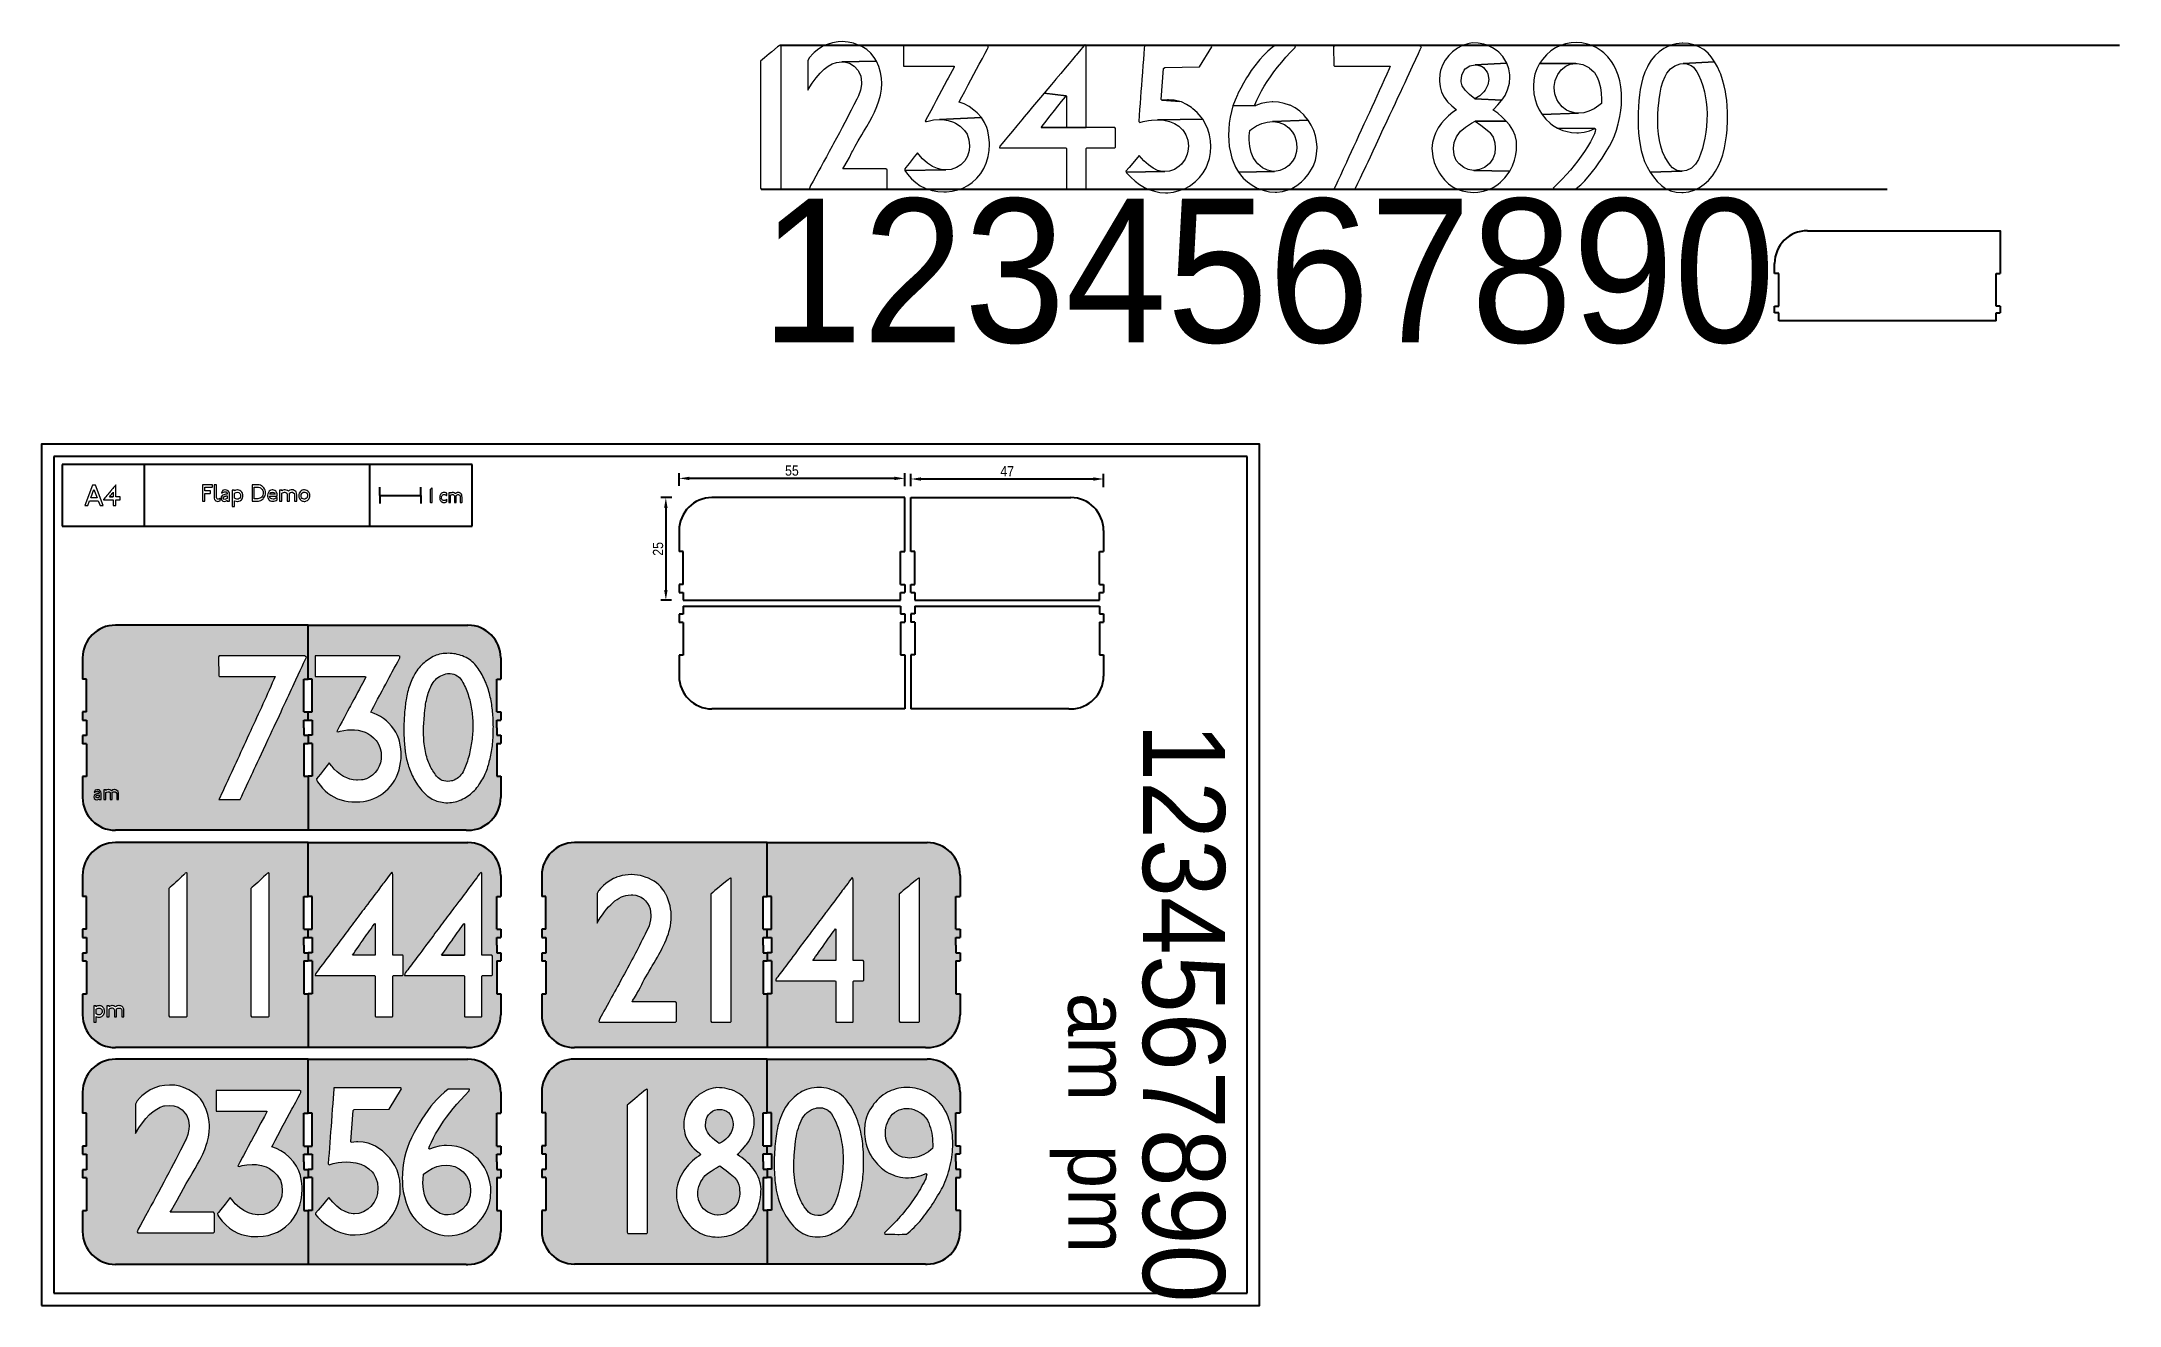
# Model space of a CAD drawing. Header units: millimetres. Extents: x 0 to 507, y 0 to 308.
import ezdxf

# ---------------------------------------------------------------- set-up
doc = ezdxf.new("R2010")
doc.units = ezdxf.units.MM
for name, color, linetype in [('Cut', 7, 'Continuous'), ('Inner Border', 251, 'Continuous'), ('LetterBox', 7, 'Continuous'), ('Number', 7, 'Continuous'), ('Paint', 7, 'Continuous')]:
    doc.layers.add(name, color=color, linetype=linetype)
doc.styles.add('Annotative', font='GIL_____.TTF', dxfattribs={"width": 0.9})
doc.styles.add('Johnston', font='', dxfattribs={"width": 0.95, "height": 35})
doc.styles.get("Standard").update_dxf_attribs({"font": 'arial.ttf'})
doc.styles.get('Johnston').set_extended_font_data('P22 Johnston Underground')
doc.dimstyles.new('ISO-25', dxfattribs={"dimtxt": 2.5, "dimasz": 2.5, "dimexe": 1.25, "dimexo": 0.625, "dimtad": 1, "dimtxsty": 'Standard', "dimcen": 2.5, "dimadec": 0, "dimazin": 0, "dimtfac": 1, "dimtmove": 0, "dimatfit": 3, "dimfxl": 1, "dimarcsym": 0})

msp = doc.modelspace()

# ---------------------------------------------------------------- texts
at = {"layer": 'Paint', "insert": (175.505, 269.818), "char_height": 35, "attachment_point": 1, "style": 'Johnston'}
msp.add_mtext_dynamic_manual_height_columns('1234567890', width=274.56645, gutter_width=175, heights=[0], dxfattribs=at)
at = {"layer": 'Paint', "attachment_point": 1, "rotation": 270, "style": 'Johnston'}
for s, width, insert, char_height in [('1234567890', 274.56645, (288.604, 142.003), 20), ('am  pm', 168.74555, (265.382, 76.236), 15)]:
    msp.add_mtext_dynamic_manual_height_columns(s, width=width, gutter_width=175, heights=[0], dxfattribs=dict(at, insert=insert, char_height=char_height))

# ---------------------------------------------------------------- blocks, each defined once
blk = doc.blocks.new('*D1')
at = {"layer": 'Cut', "color": 0, "lineweight": -2, "transparency": 16777216}
for p, q in [((155.5, 199.85), (155.5, 202.89)), ((210.5, 199.77), (210.5, 202.89)), ((208, 201.64), (158, 201.64))]:
    blk.add_line(p, q, dxfattribs=at)
at = {"layer": 'Cut', "color": 0, "transparency": 16777216}
for points in [[(158, 202.05), (158, 201.22), (155.5, 201.64)], [(208, 202.05), (208, 201.22), (210.5, 201.64)]]:
    blk.add_solid(points, dxfattribs=at)
at = {"layer": 'Defpoints', "color": 0, "transparency": 16777216}
for p in [(155.5, 201.64), (155.5, 199.22), (210.5, 199.15)]:
    blk.add_point(p, dxfattribs=at)
at = {"layer": 'Cut', "color": 0, "transparency": 16777216, "insert": (183, 203.53), "char_height": 2.5, "attachment_point": 5, "style": 'Annotative'}
blk.add_mtext('55', dxfattribs=at)
blk = doc.blocks.new('*D2')
at = {"layer": 'Cut', "color": 0, "lineweight": -2, "transparency": 16777216}
for p, q in [((153.75, 196.95), (151, 196.95)), ((152.25, 194.45), (152.25, 174.45)), ((153.6, 171.95), (151, 171.95))]:
    blk.add_line(p, q, dxfattribs=at)
at = {"layer": 'Cut', "color": 0, "transparency": 16777216}
for points in [[(151.84, 194.45), (152.67, 194.45), (152.25, 196.95)], [(151.84, 174.45), (152.67, 174.45), (152.25, 171.95)]]:
    blk.add_solid(points, dxfattribs=at)
at = {"layer": 'Defpoints', "color": 0, "transparency": 16777216}
for p in [(154.38, 196.95), (152.25, 171.95), (154.23, 171.95)]:
    blk.add_point(p, dxfattribs=at)
at = {"layer": 'Cut', "color": 0, "transparency": 16777216, "insert": (150.36, 184.45), "char_height": 2.5, "attachment_point": 5, "rotation": 90, "style": 'Annotative'}
blk.add_mtext('25', dxfattribs=at)
blk = doc.blocks.new('*D3')
at = {"layer": 'Cut', "color": 0, "lineweight": -2, "transparency": 16777216}
for p, q in [((212, 199.76), (212, 202.74)), ((259, 199.49), (259, 202.74)), ((214.5, 201.49), (256.5, 201.49))]:
    blk.add_line(p, q, dxfattribs=at)
at = {"layer": 'Cut', "color": 0, "transparency": 16777216}
for points in [[(214.5, 201.9), (214.5, 201.07), (212, 201.49)], [(256.5, 201.9), (256.5, 201.07), (259, 201.49)]]:
    blk.add_solid(points, dxfattribs=at)
at = {"layer": 'Defpoints', "color": 0, "transparency": 16777216}
for p in [(212, 199.13), (259, 201.49), (259, 198.87)]:
    blk.add_point(p, dxfattribs=at)
at = {"layer": 'Cut', "color": 0, "transparency": 16777216, "insert": (235.5, 203.39), "char_height": 2.5, "attachment_point": 5, "style": 'Annotative'}
blk.add_mtext('47', dxfattribs=at)

# ---------------------------------------------------------------- dimensions: what is measured, and where the dimension line sits
at = {"layer": 'Cut'}
for base, p1, p2, picture, middle in [((155.497, 201.638), (210.497, 199.149), (155.497, 199.225), '*D1', (182.997, 203.526)), ((258.995, 201.488), (211.997, 199.134), (258.995, 198.869), '*D3', (235.496, 203.386))]:
    dim = msp.add_linear_dim(base=base, p1=p1, p2=p2, dimstyle='ISO-25', override={"dimtxsty": 'Annotative'}, dxfattribs=at)
    dim.commit()
    dim.dimension.update_dxf_attribs({"geometry": picture, "text_midpoint": middle})
dim = msp.add_linear_dim(base=(152.252, 171.946), p1=(154.379, 196.946), p2=(154.227, 171.946), angle=90, dimstyle='ISO-25', override={"dimtxsty": 'Annotative'}, dxfattribs=at)
dim.commit()
dim.dimension.update_dxf_attribs({"geometry": '*D2', "text_midpoint": (150.356, 184.446)})

# ---------------------------------------------------------------- hatches: boundary and pattern name
at = {"layer": 'Paint'}
h = msp.add_hatch(color=256, dxfattribs=at)
h.dxf.hatch_style = 1
h.paths.add_polyline_path([(65, 115.85), (65, 129), (64, 129), (64, 137), (65, 137), (65, 139), (64, 139), (64, 140.85), (64, 142.7), (65, 142.7), (65, 144.7), (64, 144.7), (64, 152.7), (65, 152.7), (65, 165.85), (18, 165.85, 0.4142136), (10, 157.85), (10, 152.7), (11, 152.7), (11, 144.7), (10, 144.7), (10, 142.7), (11, 142.7), (11, 140.85), (11, 138.923), (10, 138.923), (10, 136.923), (11, 136.923), (11, 128.923), (10, 128.923), (10, 123.85, 0.4142136), (18, 115.85)])
h.paths.add_polyline_path([(45.87, 128.972), (46.382, 130.064), (46.397, 130.102), (46.733, 130.835), (47.077, 131.584), (47.428, 132.348), (47.787, 133.134), (48.161, 133.944), (48.536, 134.769), (48.925, 135.617), (49.322, 136.48), (49.735, 137.366), (50.147, 138.275), (50.575, 139.199), (51.01, 140.139), (51.316, 140.795), (51.69, 141.62), (52.072, 142.453), (52.454, 143.286), (52.836, 144.126), (53.218, 144.958), (53.6, 145.798), (53.982, 146.646), (54.363, 147.487), (54.745, 148.334), (55.127, 149.19), (55.517, 150.045), (55.899, 150.901), (56.281, 151.756), (56.663, 152.619), (56.991, 153.353), (43.395, 153.353), (43.204, 153.505), (43.151, 158.111), (43.303, 158.348), (64.14, 158.348), (64.583, 158.058), (64.423, 157.714), (64.194, 157.21), (63.896, 156.568), (63.529, 155.774), (63.094, 154.827), (62.59, 153.742), (62.017, 152.505), (61.612, 151.619), (61.291, 150.931), (60.97, 150.229), (60.634, 149.511), (60.291, 148.762), (59.932, 147.998), (59.565, 147.212), (59.191, 146.402), (58.801, 145.577), (58.404, 144.721), (57.999, 143.851), (57.587, 142.965), (57.159, 142.048), (56.724, 141.116), (56.281, 140.154), (55.822, 139.184), (55.356, 138.183), (55.295, 138.053), (54.7, 136.778), (54.142, 135.579), (53.623, 134.456), (53.134, 133.409), (52.675, 132.439), (52.263, 131.538), (51.873, 130.721), (51.53, 129.972), (51.217, 129.308), (50.942, 128.712), (50.697, 128.193), (50.491, 127.75), (50.399, 127.566), (49.979, 126.665), (49.574, 125.794), (49.177, 124.954), (48.803, 124.144), (48.437, 123.35), (43.25, 123.35), (43.525, 123.93), (43.83, 124.587), (44.174, 125.321), (44.548, 126.123), (44.953, 127.001), (45.396, 127.948)], flags=16)
h.paths.add_polyline_path([(103.538, 115.85), (103.998, 115.85, 0.4142136), (111.998, 123.85), (111.998, 129), (110.998, 129), (110.998, 137), (111.998, 137), (111.998, 139), (110.998, 139), (110.998, 140.85), (110.998, 142.7), (111.998, 142.7), (111.998, 144.7), (110.998, 144.7), (110.998, 152.7), (111.998, 152.7), (111.998, 157.85, 0.4142136), (103.998, 165.85), (103.538, 165.85), (102, 165.85), (65, 165.85), (65, 152.7), (66, 152.7), (66, 144.7), (65, 144.7), (65, 142.7), (66, 142.7), (66, 140.85), (66, 139), (65, 139), (65, 137), (66, 137), (66, 129), (65, 129), (65, 115.85)])
h.paths.add_polyline_path([(80.208, 123.283), (79.368, 123.054), (78.497, 122.894), (77.581, 122.794), (76.641, 122.756), (76.557, 122.756), (75.641, 122.787), (74.747, 122.879), (73.876, 123.039), (73.029, 123.253), (72.211, 123.528), (71.99, 123.612), (71.249, 123.971), (70.531, 124.398), (69.843, 124.903), (69.179, 125.475), (68.537, 126.125), (67.919, 126.843), (67.323, 127.629), (67.094, 127.966), (67.048, 128.347), (67.155, 128.485), (67.476, 128.882), (67.995, 129.547), (68.728, 130.478), (69.66, 131.67), (70.118, 132.258), (70.722, 131.517), (70.859, 131.357), (71.371, 130.731), (72.127, 130.058), (72.891, 129.478), (73.663, 128.997), (74.442, 128.622), (75.221, 128.34), (76.007, 128.156), (76.794, 128.072), (77.077, 128.065), (78.047, 128.111), (78.375, 128.172), (79.208, 128.416), (80.002, 128.813), (80.69, 129.31), (81.339, 129.936), (81.896, 130.646), (82.347, 131.435), (82.653, 132.281), (82.813, 133.19), (82.851, 133.916), (82.79, 134.909), (82.599, 135.818), (82.294, 136.642), (81.858, 137.383), (81.599, 137.719), (80.972, 138.392), (80.285, 138.964), (79.536, 139.438), (78.895, 139.744), (78.07, 140.018), (77.222, 140.217), (76.336, 140.332), (75.503, 140.362), (74.579, 140.324), (73.693, 140.209), (72.845, 140.011), (72.333, 139.843), (72.081, 139.896), (71.99, 139.95), (72.318, 140.568), (72.746, 141.37), (73.281, 142.356), (73.365, 142.509), (73.777, 143.288), (74.212, 144.082), (74.648, 144.907), (75.106, 145.747), (75.351, 146.213), (75.755, 146.969), (76.175, 147.756), (76.618, 148.566), (77.069, 149.406), (77.535, 150.269), (77.642, 150.46), (78.284, 151.667), (78.75, 152.545), (79.032, 153.087), (79.086, 153.202), (79.04, 153.355), (66.75, 153.355), (66.75, 158.35), (87.129, 158.35), (87.442, 158.197), (87.396, 158.197), (87.35, 157.884), (87.228, 157.601), (86.869, 156.929), (86.472, 156.181), (86.021, 155.348), (85.532, 154.439), (85.211, 153.851), (84.791, 153.087), (84.364, 152.308), (83.936, 151.506), (83.485, 150.681), (83.035, 149.841), (82.576, 148.978), (82.485, 148.802), (81.942, 147.779), (81.453, 146.847), (81.026, 146.022), (80.644, 145.296), (80.323, 144.67), (80.292, 144.609), (81.087, 144.349), (81.866, 144.013), (82.63, 143.593), (83.378, 143.089), (84.111, 142.509), (84.692, 141.966), (85.372, 141.248), (85.952, 140.507), (86.441, 139.744), (86.838, 138.957), (87.144, 138.147), (87.297, 137.567), (87.488, 136.612), (87.617, 135.688), (87.678, 134.771), (87.694, 134.282), (87.663, 133.327), (87.564, 132.396), (87.411, 131.487), (87.19, 130.593), (86.907, 129.722), (86.54, 128.867), (86.12, 128.057), (85.631, 127.293), (85.082, 126.568), (84.524, 125.941), (83.89, 125.346), (83.225, 124.803), (82.523, 124.33), (81.789, 123.917), (81.018, 123.566)], flags=16)
h.paths.add_polyline_path([(82.347, 131.435), (82.355, 131.456), (82.355, 131.448)], flags=0)
h.paths.add_polyline_path([(91.927, 126.598), (91.671, 126.959), (91.426, 127.327), (91.279, 127.562), (91.041, 127.954), (90.816, 128.349), (90.602, 128.754), (90.397, 129.16), (90.206, 129.575), (90.026, 129.994), (89.856, 130.417), (89.699, 130.846), (89.552, 131.282), (89.508, 131.418), (89.379, 131.851), (89.259, 132.287), (89.147, 132.726), (89.041, 133.169), (88.946, 133.619), (88.861, 134.072), (88.783, 134.531), (88.714, 134.995), (88.653, 135.461), (88.626, 135.717), (88.575, 136.16), (88.527, 136.606), (88.486, 137.055), (88.452, 137.512), (88.422, 137.968), (88.398, 138.432), (88.381, 138.898), (88.367, 139.372), (88.357, 139.845), (88.353, 140.359), (88.36, 140.884), (88.374, 141.388), (88.387, 141.882), (88.408, 142.372), (88.428, 142.856), (88.456, 143.333), (88.483, 143.803), (88.517, 144.266), (88.551, 144.723), (88.592, 145.172), (88.636, 145.615), (88.68, 146.051), (88.732, 146.48), (88.786, 146.906), (88.844, 147.322), (88.895, 147.676), (88.967, 148.139), (89.052, 148.599), (89.147, 149.052), (89.253, 149.502), (89.368, 149.944), (89.495, 150.384), (89.631, 150.82), (89.777, 151.249), (89.937, 151.675), (90.104, 152.094), (90.285, 152.509), (90.475, 152.918), (90.676, 153.323), (90.837, 153.63), (91.055, 154.015), (91.286, 154.393), (91.535, 154.757), (91.794, 155.108), (92.066, 155.449), (92.356, 155.779), (92.659, 156.096), (92.972, 156.403), (93.303, 156.696), (93.647, 156.978), (94.004, 157.247), (94.376, 157.506), (94.76, 157.755), (95.139, 157.976), (95.503, 158.174), (95.885, 158.348), (96.273, 158.501), (96.675, 158.634), (97.09, 158.746), (97.516, 158.835), (97.956, 158.906), (98.405, 158.954), (98.865, 158.981), (99.243, 158.988), (99.679, 158.978), (100.112, 158.947), (100.541, 158.896), (100.97, 158.824), (101.392, 158.736), (101.815, 158.623), (102.234, 158.494), (102.649, 158.344), (103.061, 158.17), (103.15, 158.133), (103.562, 157.929), (103.957, 157.704), (104.332, 157.462), (104.69, 157.203), (105.03, 156.927), (105.35, 156.631), (105.654, 156.317), (105.94, 155.987), (106.199, 155.646), (106.461, 155.289), (106.713, 154.921), (106.958, 154.546), (107.19, 154.165), (107.415, 153.773), (107.633, 153.371), (107.837, 152.962), (108.034, 152.547), (108.218, 152.124), (108.396, 151.692), (108.508, 151.402), (108.668, 150.97), (108.821, 150.534), (108.964, 150.098), (109.097, 149.655), (109.223, 149.216), (109.339, 148.769), (109.445, 148.323), (109.543, 147.877), (109.632, 147.427), (109.714, 146.974), (109.785, 146.518), (109.785, 146.511), (109.85, 146.078), (109.908, 145.639), (109.959, 145.2), (110.007, 144.75), (110.048, 144.297), (110.085, 143.841), (110.112, 143.377), (110.14, 142.907), (110.157, 142.434), (110.17, 141.954), (110.177, 141.47), (110.18, 141.075), (110.177, 140.744), (110.17, 140.37), (110.16, 139.947), (110.146, 139.484), (110.126, 138.973), (110.105, 138.421), (110.082, 137.89), (110.041, 137.413), (109.993, 136.943), (109.942, 136.473), (109.881, 136.01), (109.816, 135.546), (109.744, 135.09), (109.663, 134.637), (109.577, 134.187), (109.486, 133.741), (109.387, 133.298), (109.281, 132.859), (109.172, 132.423), (109.053, 131.994), (108.998, 131.806), (108.866, 131.357), (108.723, 130.917), (108.569, 130.485), (108.402, 130.056), (108.225, 129.637), (108.034, 129.225), (107.837, 128.819), (107.622, 128.421), (107.401, 128.032), (107.166, 127.647), (106.921, 127.273), (106.665, 126.901), (106.444, 126.605), (106.168, 126.244), (105.878, 125.903), (105.582, 125.573), (105.269, 125.26), (104.948, 124.963), (104.615, 124.677), (104.271, 124.412), (103.913, 124.156), (103.545, 123.918), (103.167, 123.696), (102.775, 123.488), (102.373, 123.294), (102.067, 123.161), (101.665, 123.005), (101.256, 122.872), (100.837, 122.763), (100.411, 122.678), (99.979, 122.616), (99.536, 122.579), (99.079, 122.565), (98.599, 122.576), (98.143, 122.61), (97.697, 122.664), (97.264, 122.743), (96.842, 122.841), (96.433, 122.964), (96.034, 123.11), (95.646, 123.274), (95.271, 123.465), (94.907, 123.672), (94.556, 123.907), (94.219, 124.163), (94.079, 124.275), (93.735, 124.585), (93.401, 124.902), (93.081, 125.226), (92.775, 125.559), (92.478, 125.897), (92.196, 126.244)], flags=16)
h.paths.add_polyline_path([(95.874, 129.664), (95.653, 129.981), (95.438, 130.308), (95.234, 130.645), (95.04, 130.996), (94.856, 131.353), (94.682, 131.721), (94.515, 132.103), (94.359, 132.491), (94.212, 132.89), (94.076, 133.302), (93.946, 133.721), (93.827, 134.153), (93.718, 134.593), (93.619, 135.042), (93.531, 135.506), (93.449, 135.976), (93.378, 136.459), (93.316, 136.95), (93.265, 137.451), (93.221, 137.965), (93.19, 138.486), (93.166, 139.021), (93.153, 139.562), (93.146, 140.118), (93.146, 140.288), (93.153, 140.594), (93.166, 140.942), (93.183, 141.32), (93.207, 141.739), (93.235, 142.192), (93.272, 142.682), (93.309, 143.21), (93.357, 143.772), (93.408, 144.372), (93.466, 145.009), (93.476, 145.121), (93.531, 145.619), (93.596, 146.106), (93.671, 146.586), (93.756, 147.056), (93.848, 147.516), (93.953, 147.969), (94.066, 148.408), (94.185, 148.841), (94.318, 149.263), (94.461, 149.675), (94.611, 150.081), (94.771, 150.476), (94.941, 150.857), (95.043, 151.079), (95.261, 151.484), (95.5, 151.862), (95.762, 152.213), (96.041, 152.533), (96.344, 152.823), (96.668, 153.085), (97.012, 153.32), (97.38, 153.524), (97.765, 153.702), (98.174, 153.848), (98.603, 153.964), (99.005, 154.039), (99.39, 154.069), (99.686, 154.056), (100.115, 153.998), (100.531, 153.892), (100.936, 153.732), (101.331, 153.524), (101.563, 153.364), (101.903, 153.075), (102.2, 152.751), (102.462, 152.394), (102.683, 151.998), (102.758, 151.859), (102.966, 151.467), (103.167, 151.065), (103.354, 150.66), (103.535, 150.244), (103.705, 149.825), (103.865, 149.396), (104.019, 148.963), (104.158, 148.521), (104.291, 148.074), (104.414, 147.618), (104.526, 147.158), (104.615, 146.756), (104.707, 146.31), (104.792, 145.86), (104.867, 145.411), (104.935, 144.958), (104.996, 144.501), (105.047, 144.045), (105.092, 143.585), (105.129, 143.122), (105.156, 142.655), (105.177, 142.189), (105.19, 141.722), (105.187, 141.337), (105.18, 140.864), (105.163, 140.393), (105.143, 139.927), (105.112, 139.46), (105.078, 139), (105.037, 138.54), (104.989, 138.084), (104.935, 137.631), (104.874, 137.181), (104.805, 136.732), (104.73, 136.286), (104.649, 135.846), (104.567, 135.441), (104.468, 134.971), (104.359, 134.511), (104.247, 134.055), (104.124, 133.608), (103.995, 133.166), (103.858, 132.73), (103.715, 132.3), (103.566, 131.875), (103.409, 131.459), (103.245, 131.047), (103.075, 130.642), (103.007, 130.488), (102.792, 130.076), (102.554, 129.691), (102.288, 129.34), (102.002, 129.024), (101.689, 128.737), (101.355, 128.485), (100.994, 128.267), (100.609, 128.08), (100.2, 127.923), (99.972, 127.865), (99.543, 127.794), (99.093, 127.77), (98.592, 127.794), (98.133, 127.862), (97.717, 127.981), (97.346, 128.148), (97.019, 128.363), (96.736, 128.622), (96.6, 128.771), (96.348, 129.058), (96.106, 129.354)], flags=0)
h = msp.add_hatch(color=256, dxfattribs=at)
h.dxf.hatch_style = 1
h.paths.add_polyline_path([(104.649, 135.846), (104.73, 136.286), (104.805, 136.732), (104.874, 137.181), (104.935, 137.631), (104.989, 138.084), (105.037, 138.54), (105.078, 139), (105.112, 139.46), (105.143, 139.927), (105.163, 140.393), (105.18, 140.864), (105.187, 141.337), (105.19, 141.722), (105.177, 142.189), (105.156, 142.655), (105.129, 143.122), (105.092, 143.585), (105.047, 144.045), (104.996, 144.501), (104.935, 144.958), (104.867, 145.411), (104.792, 145.86), (104.707, 146.31), (104.615, 146.756), (104.526, 147.158), (104.414, 147.618), (104.291, 148.074), (104.158, 148.521), (104.019, 148.963), (103.865, 149.396), (103.705, 149.825), (103.535, 150.244), (103.354, 150.66), (103.167, 151.065), (102.966, 151.467), (102.758, 151.859), (102.683, 151.998), (102.462, 152.394), (102.2, 152.751), (101.903, 153.075), (101.563, 153.364), (101.331, 153.524), (100.936, 153.732), (100.531, 153.892), (100.115, 153.998), (99.686, 154.056), (99.39, 154.069), (99.005, 154.039), (98.603, 153.964), (98.174, 153.848), (97.765, 153.702), (97.38, 153.524), (97.012, 153.32), (96.668, 153.085), (96.344, 152.823), (96.041, 152.533), (95.762, 152.213), (95.5, 151.862), (95.261, 151.484), (95.043, 151.079), (94.941, 150.857), (94.771, 150.476), (94.611, 150.081), (94.461, 149.675), (94.318, 149.263), (94.185, 148.841), (94.066, 148.408), (93.953, 147.969), (93.848, 147.516), (93.756, 147.056), (93.671, 146.586), (93.596, 146.106), (93.531, 145.619), (93.476, 145.121), (93.466, 145.009), (93.408, 144.372), (93.357, 143.772), (93.309, 143.21), (93.272, 142.682), (93.235, 142.192), (93.207, 141.739), (93.183, 141.32), (93.166, 140.942), (93.153, 140.594), (93.146, 140.288), (93.146, 140.118), (93.153, 139.562), (93.166, 139.021), (93.19, 138.486), (93.221, 137.965), (93.265, 137.451), (93.316, 136.95), (93.378, 136.459), (93.449, 135.976), (93.531, 135.506), (93.619, 135.042), (93.718, 134.593), (93.827, 134.153), (93.946, 133.721), (94.076, 133.302), (94.212, 132.89), (94.359, 132.491), (94.515, 132.103), (94.682, 131.721), (94.856, 131.353), (95.04, 130.996), (95.234, 130.645), (95.438, 130.308), (95.653, 129.981), (95.874, 129.664), (96.106, 129.354), (96.348, 129.058), (96.6, 128.771), (96.736, 128.622), (97.019, 128.363), (97.346, 128.148), (97.717, 127.981), (98.133, 127.862), (98.592, 127.794), (99.093, 127.77), (99.543, 127.794), (99.972, 127.865), (100.2, 127.923), (100.609, 128.08), (100.994, 128.267), (101.355, 128.485), (101.689, 128.737), (102.002, 129.024), (102.288, 129.34), (102.554, 129.691), (102.792, 130.076), (103.007, 130.488), (103.075, 130.642), (103.245, 131.047), (103.409, 131.459), (103.566, 131.875), (103.715, 132.3), (103.858, 132.73), (103.995, 133.166), (104.124, 133.608), (104.247, 134.055), (104.359, 134.511), (104.468, 134.971), (104.567, 135.441)])
h = msp.add_hatch(color=256, dxfattribs=at)
h.dxf.hatch_style = 1
h.paths.add_polyline_path([(14.09, 123.884), (14.09, 124.488), (13.811, 124.442), (13.579, 124.395), (13.37, 124.291), (13.23, 124), (13.335, 123.803), (13.567, 123.733), (13.73, 123.756), (13.927, 123.815)])
h.paths.add_polyline_path([(98.702, 34.185), (97.517, 34.103), (96.367, 33.836), (95.252, 33.395), (94.172, 32.768), (93.173, 32.013), (93.046, 30.886), (93.022, 29.783), (93.139, 28.296), (93.394, 26.984), (93.801, 25.823), (94.358, 24.824), (95.066, 23.976), (95.136, 23.906), (96.158, 23.047), (97.227, 22.443), (98.33, 22.118), (99.166, 22.048), (100.397, 22.211), (100.513, 22.257), (101.64, 22.745), (102.662, 23.465), (103.533, 24.417), (104.125, 25.439), (104.52, 26.705), (104.648, 27.96), (104.648, 27.971), (104.532, 29.342), (104.195, 30.55), (103.626, 31.606), (103.591, 31.653), (102.79, 32.605), (101.861, 33.337), (100.815, 33.836), (99.654, 34.127)])
h = msp.add_hatch(color=256, dxfattribs=at)
h.dxf.hatch_style = 1
h.paths.add_polyline_path([(11, 91.7), (10, 91.7), (10, 89.7), (11, 89.7), (11, 87.85), (11, 85.923), (10, 85.923), (10, 83.923), (11, 83.923), (11, 75.923), (10, 75.923), (10, 70.85, 0.4142136), (18, 62.85), (65, 62.85), (65, 76), (64, 76), (64, 84), (65, 84), (65, 86), (64, 86), (64, 87.85), (64, 89.7), (65, 89.7), (65, 91.7), (64, 91.7), (64, 99.7), (65, 99.7), (65, 112.85), (18, 112.85, 0.4142136), (10, 104.85), (10, 99.7), (11, 99.7)])
h.paths.add_polyline_path([(31.036, 101.621), (31.398, 101.953), (31.801, 102.32), (32.235, 102.724), (32.709, 103.157), (33.219, 103.632), (33.454, 103.846), (34.163, 104.499), (34.668, 104.969), (34.969, 105.259), (35.056, 105.351), (35.321, 105.504), (35.454, 105.453), (35.5, 105.351), (35.5, 70.559), (35.434, 70.432), (35.321, 70.35), (31.163, 70.35), (31.036, 70.61)], flags=16)
h.paths.add_polyline_path([(19.126, 73.08), (19.339, 73.032), (19.535, 72.948), (19.626, 72.895), (19.804, 72.75), (19.926, 72.587), (20.018, 72.378), (20.061, 72.185), (20.084, 71.967), (20.092, 71.723), (20.092, 70.35), (19.55, 70.35), (19.55, 71.982), (19.487, 72.193), (19.408, 72.31), (19.232, 72.457), (19.126, 72.495), (18.935, 72.513), (18.716, 72.488), (18.602, 72.455), (18.401, 72.356), (18.302, 72.282), (18.302, 70.35), (17.763, 70.35), (17.763, 70.775), (17.763, 71.118), (17.766, 71.407), (17.766, 71.636), (17.766, 71.812), (17.768, 71.929), (17.768, 71.987), (17.72, 72.206), (17.684, 72.269), (17.529, 72.427), (17.466, 72.46), (17.26, 72.521), (17.161, 72.526), (16.962, 72.503), (16.762, 72.434), (16.558, 72.32), (16.472, 72.259), (16.472, 70.35), (15.93, 70.35), (15.93, 73.034), (16.472, 73.034), (16.472, 72.872), (16.551, 72.917), (16.629, 72.963), (16.713, 72.999), (16.94, 73.057), (17.153, 73.088), (17.255, 73.09), (17.489, 73.072), (17.697, 73.014), (17.883, 72.917), (17.888, 72.912), (18.055, 72.775), (18.226, 72.912), (18.432, 73.016), (18.64, 73.075), (18.894, 73.098)], flags=16)
h.paths.add_polyline_path([(14.461, 73.011), (14.637, 72.933), (14.825, 72.813), (14.99, 72.666), (15.125, 72.503), (15.231, 72.32), (15.305, 72.114), (15.346, 71.885), (15.356, 71.685), (15.341, 71.438), (15.292, 71.214), (15.214, 71.011), (15.168, 70.927), (15.036, 70.741), (14.875, 70.586), (14.681, 70.454), (14.464, 70.355), (14.253, 70.299), (14.002, 70.276), (13.716, 70.301), (13.5, 70.37), (13.332, 70.454), (13.307, 70.444), (13.307, 69.061), (13.307, 69.038), (12.766, 69.038), (12.766, 73.034), (13.307, 73.034), (13.307, 72.836), (13.485, 72.948), (13.663, 73.029), (13.876, 73.075), (14.032, 73.085), (14.25, 73.067)], flags=16)
h.paths.add_polyline_path([(14.532, 72.3), (14.682, 72.118), (14.776, 71.896), (14.807, 71.662), (14.789, 71.486), (14.713, 71.283), (14.576, 71.095), (14.403, 70.945), (14.207, 70.863), (13.961, 70.835), (13.729, 70.886), (13.523, 70.97), (13.307, 71.1), (13.307, 72.213), (13.414, 72.302), (13.604, 72.419), (13.803, 72.49), (14.009, 72.513), (14.118, 72.506), (14.338, 72.439)], flags=0)
h.paths.add_polyline_path([(14.532, 72.3), (14.682, 72.118), (14.69, 72.099), (14.675, 72.127), (14.532, 72.3), (14.338, 72.439), (14.329, 72.442), (14.352, 72.429)], flags=0)
h.paths.add_polyline_path([(51.036, 101.616), (51.398, 101.948), (51.801, 102.315), (52.235, 102.718), (52.709, 103.152), (53.219, 103.627), (53.454, 103.846), (54.163, 104.494), (54.668, 104.963), (54.969, 105.254), (55.056, 105.346), (55.321, 105.499), (55.454, 105.448), (55.5, 105.346), (55.5, 70.554), (55.434, 70.427), (55.321, 70.35), (51.168, 70.35), (51.036, 70.605)], flags=16)
h = msp.add_hatch(color=256, dxfattribs=at)
h.dxf.hatch_style = 1
h.paths.add_polyline_path([(65, 99.7), (66, 99.7), (66, 91.7), (65, 91.7), (65, 89.7), (66, 89.7), (66, 87.85), (66, 86), (65, 86), (65, 84), (66, 84), (66, 76), (65, 76), (65, 62.85), (103.538, 62.85), (103.998, 62.85, 0.4142136), (111.998, 70.85), (111.998, 76), (110.998, 76), (110.998, 84), (111.998, 84), (111.998, 86), (110.998, 86), (110.998, 87.85), (110.998, 89.7), (111.998, 89.7), (111.998, 91.7), (110.998, 91.7), (110.998, 99.7), (111.998, 99.7), (111.998, 104.85, 0.4142136), (103.998, 112.85), (103.538, 112.85), (102, 112.85), (65, 112.85)])
h.paths.add_polyline_path([(80.016, 98.489), (80.47, 99.086), (80.904, 99.657), (81.307, 100.198), (81.689, 100.708), (82.052, 101.188), (82.388, 101.632), (82.7, 102.05), (82.985, 102.438), (83.251, 102.795), (83.439, 103.04), (83.939, 103.703), (84.378, 104.29), (84.756, 104.795), (85.077, 105.229), (85.342, 105.581), (85.393, 105.657), (85.592, 105.423), (85.638, 105.009), (85.638, 85.412), (88.067, 85.412), (88.2, 85.182), (88.2, 80.626), (88.027, 80.417), (85.812, 80.417), (85.638, 80.315), (85.638, 70.605), (85.638, 70.452), (85.526, 70.35), (81.48, 70.35), (81.414, 70.427), (81.393, 70.554), (81.393, 80.315), (81.307, 80.417), (66.75, 80.417), (66.811, 80.861), (67.031, 81.146), (67.27, 81.463), (67.536, 81.815), (67.821, 82.197), (68.133, 82.611), (68.469, 83.055), (68.827, 83.534), (69.204, 84.044), (69.607, 84.585), (70.036, 85.157), (70.49, 85.759), (70.959, 86.396), (71.459, 87.065), (71.98, 87.764), (72.158, 88.004), (72.577, 88.56), (72.985, 89.111), (73.393, 89.657), (73.796, 90.193), (74.194, 90.723), (74.587, 91.249), (74.97, 91.764), (75.352, 92.274), (75.73, 92.779), (76.102, 93.274), (76.47, 93.764), (76.832, 94.249), (77.189, 94.723), (77.541, 95.193), (77.883, 95.652), (78.225, 96.111), (78.562, 96.555), (78.893, 96.999), (79.041, 97.193), (79.541, 97.856)], flags=16)
h.paths.add_polyline_path([(81.307, 93.101), (81.373, 93.024), (81.393, 92.871), (81.393, 85.412), (75.802, 85.412), (76.118, 85.84), (76.48, 86.356), (76.909, 86.968), (76.909, 86.973), (77.199, 87.386), (77.526, 87.851), (77.883, 88.366), (78.281, 88.922), (78.71, 89.529), (78.934, 89.846), (79.281, 90.325), (79.633, 90.82), (79.995, 91.325), (80.368, 91.846), (80.745, 92.376), (81.128, 92.922)], flags=0)
h.paths.add_polyline_path([(93.913, 88.004), (94.327, 88.56), (94.74, 89.111), (95.148, 89.657), (95.551, 90.193), (95.949, 90.723), (96.337, 91.249), (96.725, 91.764), (97.107, 92.274), (97.485, 92.779), (97.857, 93.274), (98.225, 93.764), (98.587, 94.249), (98.939, 94.723), (99.291, 95.193), (99.638, 95.652), (99.98, 96.111), (100.317, 96.555), (100.648, 96.999), (100.796, 97.193), (101.296, 97.856), (101.771, 98.489), (102.225, 99.086), (102.654, 99.657), (103.062, 100.198), (103.444, 100.708), (103.807, 101.188), (104.138, 101.632), (104.455, 102.05), (104.74, 102.438), (105.006, 102.795), (105.194, 103.045), (105.689, 103.703), (106.128, 104.29), (106.511, 104.795), (106.832, 105.229), (107.092, 105.581), (107.149, 105.657), (107.348, 105.423), (107.394, 105.009), (107.394, 85.417), (109.815, 85.417), (109.948, 85.182), (109.948, 80.626), (109.775, 80.417), (107.567, 80.417), (107.394, 80.315), (107.394, 70.61), (107.394, 70.452), (107.281, 70.35), (103.235, 70.35), (103.169, 70.427), (103.148, 70.554), (103.148, 80.315), (103.062, 80.417), (88.5, 80.417), (88.566, 80.861), (88.786, 81.146), (89.026, 81.463), (89.291, 81.815), (89.577, 82.197), (89.888, 82.611), (90.219, 83.055), (90.577, 83.534), (90.959, 84.044), (91.362, 84.585), (91.791, 85.157), (92.24, 85.759), (92.714, 86.396), (93.214, 87.065), (93.735, 87.764)], flags=16)
h.paths.add_polyline_path([(98.23, 86.356), (98.664, 86.968), (98.664, 86.973), (98.954, 87.386), (99.281, 87.851), (99.638, 88.366), (100.036, 88.922), (100.465, 89.529), (100.689, 89.846), (101.036, 90.325), (101.388, 90.82), (101.75, 91.325), (102.123, 91.846), (102.5, 92.376), (102.883, 92.922), (103.062, 93.101), (103.123, 93.024), (103.148, 92.871), (103.148, 85.417), (97.561, 85.417), (97.868, 85.84)], flags=0)
h = msp.add_hatch(color=256, dxfattribs=at)
h.dxf.hatch_style = 1
h.paths.add_polyline_path([(176.998, 112.85), (129.998, 112.85, 0.4142136), (121.998, 104.85), (121.998, 99.7), (122.998, 99.7), (122.998, 91.7), (121.998, 91.7), (121.998, 89.7), (122.998, 89.7), (122.998, 87.85), (122.998, 85.923), (121.998, 85.923), (121.998, 83.923), (122.998, 83.923), (122.998, 75.923), (121.998, 75.923), (121.998, 70.85, 0.4142136), (129.998, 62.85), (176.998, 62.85), (176.998, 76), (175.998, 76), (175.998, 84), (176.998, 84), (176.998, 86), (175.998, 86), (175.998, 87.85), (175.998, 89.7), (176.998, 89.7), (176.998, 91.7), (175.998, 91.7), (175.998, 99.7), (176.998, 99.7)])
h.paths.add_polyline_path([(163.213, 100.309), (163.693, 100.698), (164.223, 101.136), (164.813, 101.617), (165.452, 102.147), (165.914, 102.536), (166.815, 103.272), (167.411, 103.771), (167.697, 104.021), (167.709, 104.033), (168.002, 104.191), (168.202, 104.119), (168.202, 69.163), (168.002, 69.038), (163.359, 69.038), (163.213, 69.294)], flags=16)
h.paths.add_polyline_path([(152.197, 100.364), (152.222, 100.309), (152.562, 99.591), (152.854, 98.867), (153.092, 98.137), (153.286, 97.406), (153.426, 96.67), (153.524, 95.928), (153.572, 95.179), (153.572, 94.845), (153.554, 94.096), (153.481, 93.342), (153.372, 92.587), (153.213, 91.833), (153.007, 91.078), (152.861, 90.628), (152.599, 89.867), (152.319, 89.131), (152.027, 88.425), (151.717, 87.737), (151.388, 87.068), (151.193, 86.691), (150.889, 86.131), (150.554, 85.541), (150.195, 84.908), (149.812, 84.239), (149.392, 83.539), (148.948, 82.796), (148.662, 82.316), (148.187, 81.525), (147.749, 80.776), (147.354, 80.076), (146.995, 79.425), (146.666, 78.817), (146.38, 78.257), (146.277, 78.044), (145.948, 77.405), (145.589, 76.736), (145.2, 76.042), (145.072, 75.817), (144.597, 75.026), (144.22, 74.393), (144.013, 74.034), (154.534, 74.034), (154.826, 73.748), (154.826, 69.294), (154.583, 69.038), (136.103, 69.038), (135.902, 69.245), (136.176, 69.945), (136.48, 70.499), (136.814, 71.089), (137.161, 71.728), (137.533, 72.397), (137.928, 73.109), (138.342, 73.864), (138.683, 74.472), (139.029, 75.117), (139.382, 75.768), (139.741, 76.425), (140.106, 77.095), (140.472, 77.77), (140.843, 78.446), (141.214, 79.133), (141.591, 79.833), (141.78, 80.168), (142.157, 80.867), (142.534, 81.561), (142.906, 82.249), (143.271, 82.93), (143.63, 83.6), (143.983, 84.263), (144.329, 84.92), (144.676, 85.571), (144.828, 85.863), (145.151, 86.49), (145.479, 87.135), (145.814, 87.792), (146.149, 88.462), (146.496, 89.143), (146.849, 89.843), (147.208, 90.555), (147.573, 91.285), (147.847, 91.845), (148.145, 92.532), (148.37, 93.244), (148.51, 93.993), (148.583, 94.772), (148.589, 95.076), (148.534, 95.928), (148.388, 96.688), (148.145, 97.364), (147.804, 97.954), (147.749, 98.027), (147.287, 98.617), (146.763, 99.11), (146.197, 99.506), (145.577, 99.798), (144.901, 99.993), (144.177, 100.09), (143.818, 100.102), (143.082, 100.053), (142.467, 99.944), (141.938, 99.786), (141.409, 99.579), (140.885, 99.311), (140.362, 98.988), (139.845, 98.617), (139.328, 98.185), (138.81, 97.705), (138.299, 97.163), (137.788, 96.573), (137.283, 95.928), (136.778, 95.228), (136.273, 94.467), (135.774, 93.658), (135.512, 93.214), (135.512, 100.412), (135.804, 101.045), (135.902, 101.161), (136.322, 101.623), (136.906, 102.226), (137.058, 102.378), (137.618, 102.865), (138.208, 103.309), (138.829, 103.704), (139.486, 104.051), (140.167, 104.355), (140.204, 104.374), (140.891, 104.611), (141.597, 104.794), (142.309, 104.927), (143.039, 105.013), (143.819, 105.045), (144.64, 105.019), (145.376, 104.934), (146.094, 104.8), (146.776, 104.611), (147.232, 104.447), (148.005, 104.142), (148.717, 103.796), (149.374, 103.412), (149.982, 102.998), (150.536, 102.542), (151.029, 102.049), (151.473, 101.526), (151.863, 100.96)], flags=16)
h.paths.add_polyline_path([(223.996, 70.85), (223.996, 76), (222.996, 76), (222.996, 84), (223.996, 84), (223.996, 86), (222.996, 86), (222.996, 87.85), (222.996, 89.7), (223.996, 89.7), (223.996, 91.7), (222.996, 91.7), (222.996, 99.7), (223.996, 99.7), (223.996, 104.85, 0.4142136), (215.996, 112.85), (215.536, 112.85), (213.998, 112.85), (176.998, 112.85), (176.998, 99.7), (177.998, 99.7), (177.998, 91.7), (176.998, 91.7), (176.998, 89.7), (177.998, 89.7), (177.998, 87.85), (177.998, 86), (176.998, 86), (176.998, 84), (177.998, 84), (177.998, 76), (176.998, 76), (176.998, 62.85), (215.536, 62.85), (215.996, 62.85, 0.4142136)])
h.paths.add_polyline_path([(197.936, 69.14), (197.824, 69.038), (193.724, 69.038), (193.691, 69.242), (193.691, 79.003), (193.605, 79.105), (179.048, 79.105), (179.109, 79.549), (179.329, 79.835), (179.568, 80.151), (179.834, 80.503), (180.12, 80.886), (180.431, 81.299), (180.767, 81.743), (181.125, 82.222), (181.502, 82.733), (181.905, 83.274), (182.334, 83.845), (182.788, 84.447), (183.257, 85.085), (183.757, 85.753), (184.278, 86.452), (184.456, 86.692), (184.875, 87.248), (185.283, 87.799), (185.691, 88.345), (186.094, 88.881), (186.492, 89.411), (186.885, 89.937), (187.268, 90.452), (187.65, 90.963), (188.028, 91.468), (188.4, 91.963), (188.768, 92.452), (189.13, 92.937), (189.487, 93.412), (189.839, 93.881), (190.181, 94.34), (190.523, 94.799), (190.86, 95.243), (191.191, 95.687), (191.339, 95.881), (191.839, 96.544), (192.314, 97.177), (192.768, 97.774), (193.202, 98.345), (193.605, 98.886), (193.987, 99.397), (194.35, 99.876), (194.686, 100.32), (194.998, 100.738), (195.283, 101.126), (195.549, 101.483), (195.737, 101.728), (196.237, 102.392), (196.676, 102.978), (197.054, 103.483), (197.375, 103.917), (197.641, 104.269), (197.692, 104.346), (197.891, 104.111), (197.936, 103.698), (197.936, 84.1), (200.365, 84.1), (200.498, 83.87), (200.498, 79.314), (200.325, 79.105), (198.11, 79.105), (197.936, 79.003), (197.936, 69.293)], flags=16)
h.paths.add_polyline_path([(209.148, 69.294), (209.148, 100.309), (209.629, 100.698), (210.164, 101.136), (210.749, 101.617), (211.394, 102.147), (211.85, 102.536), (212.751, 103.272), (213.347, 103.771), (213.633, 104.021), (213.645, 104.033), (213.943, 104.191), (214.138, 104.118), (214.138, 69.165), (213.943, 69.038), (209.294, 69.038)], flags=16)
h.paths.add_polyline_path([(193.691, 84.1), (188.1, 84.1), (188.416, 84.529), (188.778, 85.044), (189.207, 85.656), (189.207, 85.661), (189.497, 86.075), (189.824, 86.539), (190.181, 87.054), (190.579, 87.61), (191.008, 88.218), (191.232, 88.534), (191.579, 89.014), (191.931, 89.508), (192.293, 90.014), (192.666, 90.534), (193.043, 91.065), (193.426, 91.611), (193.605, 91.789), (193.671, 91.713), (193.691, 91.56)], flags=0)
h = msp.add_hatch(color=256, dxfattribs=at)
h.dxf.hatch_style = 1
h.paths.add_polyline_path([(14.69, 72.099), (14.675, 72.127), (14.532, 72.3), (14.352, 72.429), (14.329, 72.442), (14.118, 72.506), (14.009, 72.513), (13.803, 72.49), (13.604, 72.419), (13.414, 72.302), (13.307, 72.213), (13.307, 71.1), (13.523, 70.97), (13.729, 70.886), (13.925, 70.843), (14.009, 70.841), (14.207, 70.863), (14.403, 70.945), (14.576, 71.095), (14.713, 71.283), (14.789, 71.486), (14.807, 71.662), (14.776, 71.896)])
h.paths.add_polyline_path([(81.393, 92.871), (81.373, 93.024), (81.307, 93.101), (81.128, 92.922), (80.745, 92.376), (80.368, 91.846), (79.995, 91.325), (79.633, 90.82), (79.281, 90.325), (78.934, 89.846), (78.71, 89.529), (78.281, 88.922), (77.883, 88.366), (77.526, 87.851), (77.199, 87.386), (76.909, 86.973), (76.909, 86.968), (76.48, 86.356), (76.118, 85.84), (75.817, 85.432), (75.806, 85.412), (81.393, 85.412)])
h.paths.add_polyline_path([(103.148, 92.871), (103.123, 93.024), (103.062, 93.101), (102.883, 92.922), (102.5, 92.376), (102.123, 91.846), (101.75, 91.325), (101.388, 90.82), (101.036, 90.325), (100.689, 89.846), (100.465, 89.529), (100.036, 88.922), (99.638, 88.366), (99.281, 87.851), (98.954, 87.386), (98.664, 86.973), (98.664, 86.968), (98.23, 86.356), (97.868, 85.84), (97.572, 85.432), (97.562, 85.417), (103.148, 85.417)])
h = msp.add_hatch(color=256, dxfattribs=at)
h.dxf.hatch_style = 1
h.paths.add_polyline_path([(190.181, 87.054), (189.824, 86.539), (189.497, 86.075), (189.207, 85.661), (189.207, 85.656), (188.778, 85.044), (188.416, 84.529), (188.115, 84.12), (188.104, 84.1), (193.691, 84.1), (193.691, 91.56), (193.671, 91.713), (193.605, 91.789), (193.426, 91.611), (193.043, 91.065), (192.666, 90.534), (192.293, 90.014), (191.931, 89.508), (191.579, 89.014), (191.232, 88.534), (191.008, 88.218), (190.579, 87.61)])
h = msp.add_hatch(color=256, dxfattribs=at)
h.dxf.hatch_style = 1
h.paths.add_polyline_path([(65, 60), (18, 60, 0.4142136), (10, 52), (10, 46.85), (11, 46.85), (11, 38.85), (10, 38.85), (10, 36.85), (11, 36.85), (11, 35), (11, 33.073), (10, 33.073), (10, 31.073), (11, 31.073), (11, 23.073), (10, 23.073), (10, 18, 0.4142136), (18, 10), (65, 10), (65, 23.15), (64, 23.15), (64, 31.15), (65, 31.15), (65, 33.15), (64, 33.15), (64, 35), (64, 36.85), (65, 36.85), (65, 38.85), (64, 38.85), (64, 46.85), (65, 46.85)])
h.paths.add_polyline_path([(62.989, 52.383), (63.314, 52.232), (63.268, 52.232), (63.21, 51.919), (63.094, 51.629), (62.583, 50.676), (61.99, 49.561), (61.305, 48.295), (61.073, 47.877), (60.492, 46.809), (59.888, 45.706), (59.273, 44.556), (58.634, 43.371), (58.344, 42.825), (57.612, 41.432), (56.973, 40.224), (56.451, 39.202), (56.16, 38.633), (57.264, 38.261), (58.332, 37.715), (59.377, 37.018), (60.388, 36.159), (60.562, 35.996), (61.479, 34.986), (62.211, 33.941), (62.769, 32.837), (63.14, 31.699), (63.163, 31.595), (63.407, 30.271), (63.535, 28.993), (63.558, 28.308), (63.5, 26.984), (63.314, 25.707), (63.012, 24.464), (62.769, 23.755), (62.246, 22.571), (61.607, 21.479), (60.841, 20.469), (60.388, 19.969), (59.493, 19.156), (58.541, 18.46), (57.519, 17.879), (56.427, 17.426), (55.266, 17.089), (54.035, 16.88), (52.746, 16.787), (52.421, 16.787), (51.155, 16.845), (49.924, 17.031), (48.751, 17.321), (47.856, 17.647), (46.834, 18.158), (45.859, 18.82), (44.93, 19.621), (44.047, 20.55), (43.211, 21.63), (42.967, 21.99), (42.909, 22.385), (43.13, 22.641), (43.734, 23.407), (44.744, 24.708), (45.987, 26.287), (46.718, 25.381), (47.241, 24.766), (48.298, 23.848), (49.366, 23.128), (50.446, 22.594), (51.538, 22.246), (52.641, 22.106), (52.943, 22.095), (54.198, 22.188), (54.244, 22.199), (55.394, 22.582), (56.451, 23.256), (56.555, 23.337), (57.438, 24.232), (58.135, 25.3), (58.228, 25.486), (58.599, 26.659), (58.715, 27.948), (58.599, 29.307), (58.239, 30.503), (57.635, 31.537), (57.461, 31.746), (56.578, 32.663), (55.568, 33.372), (54.755, 33.767), (53.605, 34.138), (52.397, 34.336), (51.364, 34.394), (50.086, 34.312), (48.89, 34.092), (48.193, 33.871), (47.949, 33.929), (47.856, 33.976), (48.344, 34.893), (49.018, 36.159), (49.227, 36.542), (49.808, 37.622), (50.423, 38.76), (51.05, 39.933), (51.224, 40.247), (51.782, 41.304), (52.386, 42.419), (53.013, 43.592), (53.501, 44.486), (54.349, 46.077), (54.848, 47.029), (54.952, 47.227), (54.906, 47.39), (42.619, 47.39), (42.619, 52.383)], flags=16)
h.paths.add_polyline_path([(40.157, 47.784), (40.551, 46.553), (40.819, 45.311), (40.946, 44.056), (40.958, 43.534), (40.9, 42.268), (40.702, 40.99), (40.377, 39.713), (40.249, 39.318), (39.796, 38.052), (39.297, 36.856), (38.751, 35.718), (38.577, 35.381), (38.054, 34.417), (37.439, 33.348), (36.754, 32.187), (36.045, 31.002), (35.267, 29.69), (34.605, 28.517), (34.036, 27.472), (33.664, 26.729), (33.095, 25.637), (32.457, 24.51), (31.713, 23.256), (31.4, 22.722), (41.922, 22.722), (42.212, 22.432), (42.212, 17.983), (41.968, 17.728), (23.491, 17.728), (23.293, 17.937), (23.56, 18.634), (24.095, 19.586), (24.687, 20.655), (25.337, 21.839), (26.057, 23.14), (26.069, 23.163), (26.661, 24.255), (27.265, 25.37), (27.881, 26.496), (28.508, 27.646), (29.147, 28.819), (29.158, 28.854), (29.809, 30.039), (30.424, 31.188), (31.04, 32.326), (31.632, 33.441), (32.201, 34.545), (32.759, 35.613), (33.328, 36.728), (33.908, 37.878), (34.501, 39.062), (35.116, 40.293), (35.232, 40.526), (35.697, 41.71), (35.929, 42.965), (35.976, 43.766), (35.836, 45.148), (35.418, 46.286), (35.139, 46.716), (34.315, 47.657), (33.351, 48.319), (32.248, 48.69), (31.202, 48.783), (29.971, 48.655), (29.855, 48.632), (28.961, 48.342), (28.078, 47.889), (27.196, 47.273), (26.325, 46.518), (25.465, 45.601), (24.606, 44.533), (23.758, 43.301), (22.91, 41.931), (22.898, 41.908), (22.898, 49.097), (23.293, 49.852), (24.083, 50.711), (24.443, 51.071), (25.407, 51.861), (26.452, 52.534), (27.59, 53.057), (28.763, 53.429), (29.971, 53.649), (31.23, 53.732), (32.538, 53.661), (33.734, 53.429), (34.617, 53.138), (35.883, 52.592), (36.998, 51.954), (37.95, 51.199), (38.751, 50.351), (39.402, 49.387), (39.611, 48.992)], flags=16)
h.paths.add_polyline_path([(31.632, 33.441), (32.201, 34.545), (32.759, 35.613), (32.213, 34.556)], flags=0)
h.paths.add_polyline_path([(103.998, 60), (103.538, 60), (102, 60), (65, 60), (65, 46.85), (66, 46.85), (66, 38.85), (65, 38.85), (65, 36.85), (66, 36.85), (66, 35), (66, 33.15), (65, 33.15), (65, 31.15), (66, 31.15), (66, 23.15), (65, 23.15), (65, 10), (103.538, 10), (103.998, 10, 0.4142136), (111.998, 18), (111.998, 23.15), (110.998, 23.15), (110.998, 31.15), (111.998, 31.15), (111.998, 33.15), (110.998, 33.15), (110.998, 35), (110.998, 36.85), (111.998, 36.85), (111.998, 38.85), (110.998, 38.85), (110.998, 46.85), (111.998, 46.85), (111.998, 52, 0.4142136)])
h.paths.add_polyline_path([(71.316, 53.034), (87.634, 53.034), (87.785, 52.802), (84.765, 47.889), (76.252, 47.738), (75.962, 47.529), (75.393, 39.945), (75.544, 39.736), (76.786, 39.875), (77.17, 39.887), (78.412, 39.806), (79.62, 39.562), (80.34, 39.318), (81.455, 38.795), (82.512, 38.133), (83.139, 37.669), (84.057, 36.833), (84.904, 35.892), (85.52, 35.102), (86.17, 34.08), (86.693, 32.988), (87.076, 31.804), (87.343, 30.55), (87.471, 29.202), (87.494, 28.471), (87.425, 27.147), (87.216, 25.881), (86.89, 24.65), (86.414, 23.477), (86.333, 23.291), (85.694, 22.164), (84.951, 21.142), (84.115, 20.225), (83.174, 19.424), (82.28, 18.82), (81.2, 18.239), (80.073, 17.798), (78.9, 17.472), (77.681, 17.263), (76.45, 17.182), (75.242, 17.252), (74.046, 17.472), (72.873, 17.821), (71.711, 18.309), (71.316, 18.506), (70.271, 19.122), (69.272, 19.83), (68.308, 20.643), (67.402, 21.549), (66.845, 22.188), (66.799, 22.49), (67.484, 23.256), (68.471, 24.394), (68.517, 24.441), (69.528, 25.637), (70.062, 26.299), (71.049, 25.138), (72.036, 24.174), (73.024, 23.419), (74.022, 22.861), (75.021, 22.501), (76.02, 22.35), (76.31, 22.339), (77.414, 22.443), (78.528, 22.803), (79.574, 23.454), (80.34, 24.15), (81.13, 25.196), (81.676, 26.322), (81.931, 27.309), (82.036, 28.552), (81.908, 29.864), (81.548, 31.061), (80.956, 32.129), (80.631, 32.535), (79.829, 33.325), (78.9, 33.964), (77.843, 34.44), (76.67, 34.765), (75.358, 34.94), (74.487, 34.974), (73.198, 34.916), (72.303, 34.812), (71.142, 34.58), (70.167, 34.301), (69.911, 34.556), (70.016, 35.857), (70.108, 37.146), (70.201, 38.447), (70.294, 39.748), (70.399, 41.048), (70.492, 42.349), (70.596, 43.661), (70.678, 44.811), (70.794, 46.379), (70.91, 47.854), (71.014, 49.224), (71.119, 50.49), (71.212, 51.652), (71.293, 52.72)], flags=16)
h.paths.add_polyline_path([(92.151, 44.416), (92.755, 45.427), (93.452, 46.507), (94.195, 47.564), (94.974, 48.563), (95.601, 49.329), (96.437, 50.235), (97.331, 51.118), (98.283, 51.977), (99.166, 52.697), (104.357, 52.697), (104.276, 52.302), (103.231, 51.222), (102.244, 50.154), (101.303, 49.085), (100.409, 48.028), (99.561, 46.971), (98.771, 45.938), (98.028, 44.893), (97.343, 43.871), (96.704, 42.849), (96.112, 41.827), (95.566, 40.828), (95.078, 39.817), (94.648, 38.83), (94.428, 38.273), (94.614, 38.098), (95.787, 38.54), (96.983, 38.842), (98.191, 38.981), (98.794, 39.004), (100.037, 38.935), (101.245, 38.726), (102.43, 38.389), (102.999, 38.168), (104.125, 37.611), (105.147, 36.914), (106.1, 36.101), (106.471, 35.718), (107.307, 34.684), (108.004, 33.616), (108.585, 32.501), (109.026, 31.351), (109.351, 30.166), (109.537, 28.935), (109.584, 27.762), (109.502, 26.612), (109.468, 26.183), (109.224, 24.963), (108.817, 23.755), (108.236, 22.559), (107.54, 21.456), (106.762, 20.457), (105.879, 19.575), (105.774, 19.482), (104.776, 18.703), (103.707, 18.065), (102.581, 17.565), (102.534, 17.542), (101.326, 17.205), (100.107, 17.031), (99.364, 16.996), (98.156, 17.078), (96.959, 17.298), (95.775, 17.681), (95.008, 18.007), (93.905, 18.587), (92.883, 19.284), (91.919, 20.097), (91.257, 20.782), (90.502, 21.746), (89.852, 22.815), (89.294, 23.976), (88.841, 25.242), (88.818, 25.312), (88.481, 26.554), (88.226, 27.809), (88.063, 29.098), (87.994, 30.41), (87.982, 30.851), (88.017, 32.199), (88.121, 33.511), (88.296, 34.8), (88.54, 36.066), (88.853, 37.297), (89.225, 38.505), (89.678, 39.678), (90.2, 40.828), (90.293, 41.025), (90.897, 42.175), (91.513, 43.313)], flags=16)
h.paths.add_polyline_path([(93.173, 32.013), (94.172, 32.768), (95.252, 33.395), (96.367, 33.836), (97.517, 34.103), (98.702, 34.185), (99.654, 34.127), (100.815, 33.836), (101.861, 33.337), (102.79, 32.605), (103.591, 31.653), (103.626, 31.606), (104.195, 30.55), (104.532, 29.342), (104.648, 27.965), (104.52, 26.705), (104.125, 25.439), (103.533, 24.417), (102.662, 23.465), (101.64, 22.745), (100.513, 22.257), (100.397, 22.211), (99.166, 22.048), (98.33, 22.118), (97.227, 22.443), (96.158, 23.047), (95.136, 23.906), (95.066, 23.976), (94.358, 24.824), (93.801, 25.823), (93.394, 26.984), (93.139, 28.296), (93.022, 29.783), (93.046, 30.886)], flags=0)
h = msp.add_hatch(color=256, dxfattribs=at)
h.dxf.hatch_style = 1
h.paths.add_polyline_path([(175.998, 31.227), (176.998, 31.227), (176.998, 33.227), (175.998, 33.227), (175.998, 35.077), (175.998, 36.927), (176.998, 36.927), (176.998, 38.927), (175.998, 38.927), (175.998, 46.927), (176.998, 46.927), (176.998, 60.077), (129.998, 60.077, 0.4142136), (121.998, 52.077), (121.998, 46.927), (122.998, 46.927), (122.998, 38.927), (121.998, 38.927), (121.998, 36.927), (122.998, 36.927), (122.998, 35.077), (122.998, 33.15), (121.998, 33.15), (121.998, 31.15), (122.998, 31.15), (122.998, 23.15), (121.998, 23.15), (121.998, 18.077, 0.4142136), (129.998, 10.077), (176.998, 10.077), (176.998, 23.227), (175.998, 23.227)])
h.paths.add_polyline_path([(142.804, 48.847), (143.218, 49.184), (143.674, 49.557), (144.166, 49.966), (144.705, 50.406), (145.285, 50.888), (145.508, 51.074), (146.311, 51.732), (146.876, 52.204), (147.212, 52.494), (147.3, 52.577), (147.596, 52.732), (147.793, 52.664), (147.793, 17.7), (147.596, 17.577), (142.949, 17.577), (142.804, 17.836)], flags=16)
h.paths.add_polyline_path([(154.857, 28.065), (154.94, 28.723), (155.075, 29.37), (155.251, 30.008), (155.479, 30.634), (155.676, 31.096), (155.961, 31.686), (156.277, 32.261), (156.624, 32.81), (157.007, 33.349), (157.422, 33.867), (157.815, 34.307), (158.266, 34.779), (158.738, 35.224), (159.225, 35.654), (159.732, 36.053), (160.261, 36.431), (160.81, 36.789), (160.81, 36.794), (160.287, 37.245), (160.126, 37.39), (159.655, 37.778), (159.147, 38.214), (158.686, 38.675), (158.266, 39.156), (157.898, 39.664), (157.577, 40.192), (157.303, 40.747), (157.075, 41.327), (156.893, 41.928), (156.764, 42.55), (156.676, 43.197), (156.634, 43.865), (156.634, 44.093), (156.66, 44.725), (156.733, 45.383), (156.857, 46.067), (156.93, 46.368), (157.116, 46.984), (157.349, 47.58), (157.624, 48.155), (157.94, 48.709), (158.297, 49.248), (158.696, 49.766), (159.137, 50.263), (159.618, 50.74), (159.851, 50.952), (160.385, 51.388), (160.929, 51.771), (161.483, 52.108), (162.048, 52.398), (162.618, 52.641), (163.203, 52.833), (163.794, 52.978), (164.4, 53.076), (164.623, 53.102), (165.301, 53.082), (165.959, 53.035), (166.596, 52.952), (167.208, 52.833), (167.804, 52.683), (168.285, 52.532), (168.902, 52.284), (169.492, 51.999), (170.047, 51.678), (170.565, 51.315), (171.106, 50.878), (171.59, 50.393), (172.015, 49.901), (172.399, 49.372), (172.746, 48.813), (173.067, 48.207), (173.321, 47.554), (173.518, 46.917), (173.657, 46.274), (173.751, 45.616), (173.787, 44.953), (173.787, 44.793), (173.766, 44.114), (173.699, 43.446), (173.585, 42.793), (173.424, 42.146), (173.274, 41.659), (173.015, 41.021), (172.72, 40.42), (172.383, 39.861), (172.005, 39.343), (171.772, 39.068), (171.399, 38.644), (170.927, 38.084), (170.865, 38.006), (170.42, 37.514), (169.959, 37.058), (169.658, 36.794), (170.223, 36.426), (170.762, 36.038), (171.28, 35.634), (171.777, 35.214), (172.254, 34.779), (172.704, 34.323), (173.139, 33.852), (173.549, 33.359), (173.74, 33.116), (174.134, 32.551), (174.481, 31.971), (174.776, 31.386), (175.015, 30.78), (175.206, 30.168), (175.346, 29.541), (175.429, 28.899), (175.46, 28.459), (175.445, 27.739), (175.403, 27.039), (175.336, 26.366), (175.238, 25.713), (175.113, 25.086), (174.968, 24.521), (174.761, 23.879), (174.517, 23.257), (174.238, 22.656), (173.932, 22.076), (173.585, 21.517), (173.445, 21.315), (173.067, 20.797), (172.658, 20.299), (172.217, 19.823), (171.746, 19.367), (171.243, 18.927), (170.964, 18.699), (170.477, 18.326), (169.969, 17.989), (169.441, 17.688), (168.891, 17.429), (168.322, 17.212), (167.726, 17.03), (167.109, 16.885), (166.472, 16.777), (165.809, 16.709), (165.13, 16.678), (164.939, 16.678), (164.286, 16.699), (163.644, 16.756), (163.012, 16.854), (162.395, 16.989), (161.794, 17.165), (161.209, 17.378), (161.204, 17.378), (160.639, 17.637), (160.095, 17.927), (159.572, 18.258), (159.069, 18.626), (158.587, 19.03), (158.121, 19.476), (157.681, 19.957), (157.261, 20.47), (156.857, 21.025), (156.634, 21.367), (156.277, 21.952), (155.961, 22.548), (155.681, 23.149), (155.443, 23.76), (155.241, 24.382), (155.08, 25.008), (154.956, 25.646), (154.873, 26.288), (154.826, 26.941), (154.816, 27.397)], flags=16)
h.paths.add_polyline_path([(160.064, 27.692), (160.142, 28.345), (160.297, 28.982), (160.52, 29.604), (160.81, 30.215), (161.074, 30.655), (161.452, 31.184), (161.877, 31.665), (162.354, 32.106), (162.877, 32.494), (163.307, 32.774), (164.011, 33.225), (164.592, 33.587), (165.053, 33.852), (165.384, 34.023), (165.736, 33.774), (166.363, 33.323), (166.938, 32.898), (167.467, 32.494), (167.943, 32.116), (168.373, 31.764), (168.752, 31.432), (169.083, 31.096), (169.477, 30.588), (169.788, 30.028), (170.021, 29.422), (170.176, 28.769), (170.249, 28.07), (170.275, 27.5), (170.269, 27.241), (170.207, 26.547), (170.078, 25.894), (169.876, 25.293), (169.606, 24.729), (169.264, 24.216), (168.85, 23.744), (168.446, 23.356), (167.938, 22.952), (167.405, 22.62), (166.85, 22.366), (166.27, 22.185), (165.669, 22.076), (165.037, 22.035), (164.851, 22.04), (164.193, 22.102), (163.612, 22.242), (163.607, 22.247), (163.022, 22.465), (162.468, 22.765), (161.944, 23.138), (161.452, 23.589), (161.064, 24.034), (160.696, 24.584), (160.421, 25.159), (160.245, 25.765), (160.199, 25.951), (160.09, 26.599), (160.048, 27.293)], flags=0)
h.paths.add_polyline_path([(162.172, 42.731), (162.007, 43.187), (161.918, 43.627), (161.924, 43.969), (161.97, 44.653), (162.065, 45.296), (162.297, 45.974), (162.654, 46.497), (163.105, 46.958), (163.607, 47.326), (164.151, 47.585), (164.747, 47.74), (165.384, 47.792), (165.882, 47.756), (166.493, 47.601), (167.078, 47.326), (167.513, 47.015), (167.943, 46.544), (168.259, 45.979), (168.456, 45.497), (168.601, 44.86), (168.658, 44.101), (168.586, 43.42), (168.42, 42.798), (168.156, 42.197), (167.777, 41.581), (167.337, 41.027), (166.892, 40.571), (166.4, 40.161), (165.866, 39.799), (165.286, 39.483), (164.882, 39.783), (164.229, 40.301), (163.654, 40.809), (163.162, 41.306), (162.753, 41.793), (162.421, 42.27)], flags=0)
h.paths.add_polyline_path([(223.996, 18.077), (223.996, 23.227), (222.996, 23.227), (222.996, 31.227), (223.996, 31.227), (223.996, 33.227), (222.996, 33.227), (222.996, 35.077), (222.996, 36.927), (223.996, 36.927), (223.996, 38.927), (222.996, 38.927), (222.996, 46.927), (223.996, 46.927), (223.996, 52.077, 0.4142136), (215.996, 60.077), (215.536, 60.077), (213.998, 60.077), (176.998, 60.077), (176.998, 46.927), (177.998, 46.927), (177.998, 38.927), (176.998, 38.927), (176.998, 36.927), (177.998, 36.927), (177.998, 35.077), (177.998, 33.227), (176.998, 33.227), (176.998, 31.227), (177.998, 31.227), (177.998, 23.227), (176.998, 23.227), (176.998, 10.077), (215.536, 10.077), (215.996, 10.077, 0.4142136)])
h.paths.add_polyline_path([(205.687, 17.377), (205.541, 17.688), (206.06, 18.18), (206.567, 18.672), (207.065, 19.165), (207.557, 19.662), (208.033, 20.159), (208.505, 20.662), (208.961, 21.164), (209.411, 21.672), (209.852, 22.18), (210.276, 22.693), (210.696, 23.205), (211.105, 23.723), (211.504, 24.236), (211.893, 24.76), (212.271, 25.283), (212.639, 25.806), (212.996, 26.334), (213.343, 26.863), (213.685, 27.396), (214.012, 27.93), (214.328, 28.464), (214.638, 29.002), (214.939, 29.546), (215.224, 30.09), (215.504, 30.634), (215.618, 30.862), (215.763, 31.458), (215.861, 31.976), (215.716, 32.183), (215.115, 31.909), (214.509, 31.67), (213.903, 31.479), (213.286, 31.328), (212.67, 31.22), (212.053, 31.152), (211.391, 31.119), (210.712, 31.142), (210.085, 31.204), (209.463, 31.303), (208.836, 31.448), (208.215, 31.629), (207.873, 31.743), (207.251, 31.981), (206.66, 32.251), (206.096, 32.556), (205.567, 32.903), (205.06, 33.281), (204.827, 33.478), (204.329, 33.934), (203.858, 34.406), (203.423, 34.893), (203.024, 35.395), (202.651, 35.908), (202.314, 36.442), (202.008, 36.986), (201.734, 37.545), (201.49, 38.12), (201.278, 38.711), (201.102, 39.312), (200.957, 39.933), (200.843, 40.565), (200.765, 41.213), (200.713, 41.876), (200.698, 42.561), (200.718, 43.104), (200.775, 43.85), (200.796, 44.093), (200.879, 44.71), (201.009, 45.326), (201.185, 45.932), (201.407, 46.533), (201.682, 47.124), (201.998, 47.714), (202.366, 48.289), (202.775, 48.864), (202.91, 49.035), (203.35, 49.574), (203.806, 50.077), (204.277, 50.533), (204.77, 50.957), (205.272, 51.341), (205.795, 51.683), (206.334, 51.988), (206.888, 52.253), (207.184, 52.377), (207.8, 52.6), (208.417, 52.786), (209.038, 52.936), (209.66, 53.045), (210.287, 53.118), (210.914, 53.149), (211.121, 53.154), (211.763, 53.133), (212.4, 53.076), (213.027, 52.978), (213.649, 52.848), (214.255, 52.677), (214.758, 52.506), (215.359, 52.253), (215.939, 51.968), (216.498, 51.652), (217.037, 51.304), (217.555, 50.926), (217.902, 50.641), (218.358, 50.211), (218.798, 49.745), (219.213, 49.248), (219.607, 48.719), (219.98, 48.155), (220.285, 47.637), (220.575, 47.098), (220.845, 46.544), (221.083, 45.969), (221.306, 45.383), (221.503, 44.777), (221.674, 44.155), (221.824, 43.518), (221.948, 42.86), (222.052, 42.192), (222.129, 41.503), (222.186, 40.798), (222.218, 40.078), (222.228, 39.431), (222.218, 38.778), (222.192, 38.12), (222.14, 37.462), (222.078, 36.799), (221.99, 36.136), (221.886, 35.473), (221.762, 34.81), (221.622, 34.141), (221.461, 33.468), (221.415, 33.297), (221.223, 32.598), (221.021, 31.919), (220.798, 31.261), (220.565, 30.629), (220.311, 30.013), (220.047, 29.422), (219.767, 28.857), (219.477, 28.308), (219.228, 27.889), (218.876, 27.282), (218.529, 26.697), (218.187, 26.127), (217.845, 25.578), (217.508, 25.044), (217.462, 24.962), (217.125, 24.438), (216.768, 23.91), (216.395, 23.371), (215.996, 22.822), (215.576, 22.263), (215.447, 22.086), (215.011, 21.517), (214.581, 20.978), (214.162, 20.47), (213.742, 19.993), (213.333, 19.553), (213.255, 19.475), (212.815, 19.009), (212.349, 18.558), (211.867, 18.118), (211.364, 17.693), (210.971, 17.377), (210.525, 17.351), (209.919, 17.336), (209.147, 17.326), (208.81, 17.326), (208.116, 17.341), (207.474, 17.362), (206.894, 17.377)], flags=16)
h.paths.add_polyline_path([(194.48, 18.481), (193.951, 18.124), (193.402, 17.798), (192.827, 17.507), (192.376, 17.305), (191.786, 17.083), (191.185, 16.917), (190.563, 16.798), (189.921, 16.73), (189.377, 16.71), (188.698, 16.736), (188.046, 16.803), (187.414, 16.922), (186.813, 17.088), (186.232, 17.295), (185.678, 17.554), (185.15, 17.86), (184.647, 18.212), (184.388, 18.419), (183.891, 18.875), (183.419, 19.341), (182.974, 19.828), (182.554, 20.326), (182.161, 20.844), (181.798, 21.372), (181.586, 21.709), (181.244, 22.279), (180.928, 22.864), (180.637, 23.455), (180.368, 24.061), (180.119, 24.677), (179.902, 25.309), (179.819, 25.563), (179.632, 26.19), (179.467, 26.832), (179.316, 27.48), (179.182, 28.138), (179.073, 28.806), (178.98, 29.48), (178.933, 29.863), (178.861, 30.505), (178.798, 31.158), (178.752, 31.821), (178.71, 32.495), (178.684, 33.173), (178.669, 33.862), (178.664, 34.52), (178.674, 35.261), (178.695, 35.986), (178.721, 36.696), (178.757, 37.39), (178.798, 38.074), (178.85, 38.742), (178.907, 39.4), (178.975, 40.043), (179.047, 40.67), (179.125, 41.281), (179.202, 41.82), (179.311, 42.493), (179.446, 43.156), (179.601, 43.809), (179.778, 44.451), (179.98, 45.083), (180.202, 45.705), (180.446, 46.316), (180.715, 46.917), (181.005, 47.508), (181.145, 47.772), (181.466, 48.331), (181.819, 48.87), (182.202, 49.378), (182.611, 49.865), (183.052, 50.326), (183.523, 50.761), (184.02, 51.176), (184.549, 51.559), (185.108, 51.922), (185.445, 52.124), (185.984, 52.398), (186.548, 52.631), (187.134, 52.823), (187.75, 52.963), (188.388, 53.066), (189.051, 53.118), (189.548, 53.134), (190.185, 53.108), (190.812, 53.046), (191.434, 52.942), (192.045, 52.792), (192.656, 52.6), (193.257, 52.367), (193.459, 52.279), (194.055, 51.973), (194.609, 51.631), (195.127, 51.248), (195.604, 50.828), (196.044, 50.373), (196.466, 49.847), (196.884, 49.269), (197.246, 48.725), (197.583, 48.166), (197.899, 47.591), (198.199, 46.995), (198.479, 46.384), (198.738, 45.752), (198.816, 45.55), (199.044, 44.918), (199.256, 44.28), (199.453, 43.638), (199.624, 42.996), (199.779, 42.343), (199.919, 41.69), (200.033, 41.032), (200.095, 40.654), (200.184, 40.022), (200.261, 39.385), (200.329, 38.732), (200.386, 38.064), (200.427, 37.39), (200.458, 36.706), (200.479, 36.007), (200.49, 35.268), (200.484, 34.722), (200.468, 34.132), (200.448, 33.448), (200.417, 32.666), (200.391, 32.034), (200.329, 31.345), (200.256, 30.661), (200.168, 29.982), (200.064, 29.314), (199.95, 28.656), (199.821, 28.003), (199.676, 27.361), (199.52, 26.724), (199.328, 26.017), (199.111, 25.299), (198.888, 24.667), (198.645, 24.045), (198.381, 23.444), (198.085, 22.854), (197.769, 22.279), (197.427, 21.719), (197.065, 21.18), (196.749, 20.75), (196.345, 20.232), (195.915, 19.745), (195.464, 19.295), (194.982, 18.875)], flags=16)
h.paths.add_polyline_path([(191.631, 22.61), (191.097, 22.305), (190.506, 22.066), (190.05, 21.963), (189.385, 21.909), (188.605, 21.978), (187.994, 22.139), (187.471, 22.403), (187.046, 22.766), (186.704, 23.144), (186.352, 23.579), (186.02, 24.035), (185.709, 24.512), (185.419, 25.009), (185.15, 25.527), (184.901, 26.071), (184.668, 26.63), (184.456, 27.216), (184.269, 27.822), (184.098, 28.454), (183.948, 29.101), (183.818, 29.775), (183.704, 30.469), (183.616, 31.184), (183.544, 31.92), (183.497, 32.681), (183.466, 33.458), (183.455, 34.334), (183.466, 34.831), (183.487, 35.359), (183.518, 35.96), (183.564, 36.644), (183.621, 37.406), (183.694, 38.24), (183.777, 39.152), (183.782, 39.214), (183.865, 39.939), (183.963, 40.644), (184.088, 41.327), (184.233, 41.991), (184.393, 42.633), (184.575, 43.255), (184.782, 43.856), (185.005, 44.441), (185.248, 45.006), (185.528, 45.555), (185.875, 46.104), (186.269, 46.591), (186.709, 47.016), (187.191, 47.383), (187.719, 47.684), (188.294, 47.927), (188.911, 48.109), (189.097, 48.145), (189.769, 48.22), (190.46, 48.135), (191.061, 47.953), (191.682, 47.648), (192.237, 47.192), (192.656, 46.705), (192.993, 46.14), (193.236, 45.684), (193.527, 45.104), (193.796, 44.503), (194.045, 43.892), (194.273, 43.265), (194.48, 42.628), (194.666, 41.97), (194.842, 41.261), (194.998, 40.54), (195.122, 39.887), (195.226, 39.229), (195.314, 38.566), (195.386, 37.898), (195.438, 37.224), (195.48, 36.546), (195.495, 35.867), (195.495, 35.313), (195.474, 34.629), (195.443, 33.945), (195.397, 33.272), (195.335, 32.603), (195.262, 31.94), (195.174, 31.282), (195.07, 30.635), (194.956, 29.987), (194.936, 29.889), (194.796, 29.205), (194.64, 28.532), (194.464, 27.874), (194.278, 27.231), (194.076, 26.599), (193.863, 25.983), (193.63, 25.377), (193.382, 24.786), (193.257, 24.522), (192.931, 23.936), (192.547, 23.429), (192.112, 22.983)], flags=0)
h.paths.add_polyline_path([(209.349, 36.405), (209.163, 36.488), (208.619, 36.794), (208.111, 37.162), (207.634, 37.586), (207.199, 38.079), (206.795, 38.628), (206.614, 38.923), (206.313, 39.503), (206.08, 40.104), (205.92, 40.736), (205.816, 41.394), (205.785, 42.073), (205.832, 42.689), (205.935, 43.358), (206.085, 44), (206.293, 44.616), (206.546, 45.207), (206.759, 45.596), (207.127, 46.129), (207.552, 46.601), (208.038, 47.02), (208.588, 47.378), (208.634, 47.409), (209.178, 47.678), (209.764, 47.87), (210.396, 47.989), (211.069, 48.025), (211.556, 48.01), (212.193, 47.927), (212.742, 47.766), (213.074, 47.647), (213.659, 47.388), (214.214, 47.067), (214.483, 46.87), (214.98, 46.45), (215.447, 45.979), (215.669, 45.72), (216.037, 45.176), (216.342, 44.555), (216.576, 43.907), (216.778, 43.27), (216.949, 42.627), (217.089, 41.98), (217.198, 41.327), (217.275, 40.664), (217.322, 40.001), (217.337, 39.327), (217.337, 38.783), (217.286, 38.265), (216.84, 37.897), (216.286, 37.483), (215.732, 37.12), (215.167, 36.809), (214.597, 36.54), (214.027, 36.322), (213.447, 36.157), (212.867, 36.032), (212.276, 35.96), (211.686, 35.939), (211.224, 35.955), (210.608, 36.038), (209.986, 36.188)], flags=0)
h = msp.add_hatch(color=256, dxfattribs=at)
h.dxf.hatch_style = 1
h.paths.add_polyline_path([(167.938, 22.952), (168.446, 23.356), (168.85, 23.744), (169.264, 24.216), (169.606, 24.729), (169.876, 25.293), (170.078, 25.894), (170.207, 26.547), (170.269, 27.241), (170.275, 27.5), (170.249, 28.07), (170.176, 28.769), (170.021, 29.422), (169.788, 30.028), (169.477, 30.588), (169.083, 31.096), (168.752, 31.432), (168.373, 31.764), (167.943, 32.116), (167.467, 32.494), (166.938, 32.898), (166.363, 33.323), (165.736, 33.774), (165.384, 34.023), (165.053, 33.852), (164.592, 33.587), (164.011, 33.225), (163.307, 32.774), (162.877, 32.494), (162.354, 32.106), (161.877, 31.665), (161.452, 31.184), (161.074, 30.655), (160.81, 30.215), (160.52, 29.604), (160.297, 28.982), (160.142, 28.345), (160.064, 27.692), (160.048, 27.293), (160.09, 26.599), (160.199, 25.951), (160.245, 25.765), (160.421, 25.159), (160.696, 24.584), (161.064, 24.034), (161.452, 23.589), (161.944, 23.138), (162.468, 22.765), (163.022, 22.465), (163.637, 22.236), (164.193, 22.102), (164.851, 22.04), (165.037, 22.035), (165.669, 22.076), (166.27, 22.185), (166.85, 22.366), (167.405, 22.62)])
h.paths.add_polyline_path([(168.259, 45.979), (167.943, 46.544), (167.513, 47.015), (167.078, 47.326), (166.493, 47.601), (165.882, 47.756), (165.384, 47.792), (164.747, 47.74), (164.151, 47.585), (163.607, 47.326), (163.105, 46.958), (162.654, 46.497), (162.297, 45.974), (162.079, 45.337), (162.064, 45.285), (161.97, 44.653), (161.924, 43.969), (161.918, 43.627), (162.007, 43.187), (162.172, 42.731), (162.421, 42.27), (162.753, 41.793), (163.162, 41.306), (163.654, 40.809), (164.229, 40.301), (164.882, 39.783), (165.286, 39.483), (165.866, 39.799), (166.4, 40.161), (166.892, 40.571), (167.337, 41.027), (167.736, 41.529), (167.793, 41.607), (168.156, 42.197), (168.42, 42.798), (168.586, 43.42), (168.653, 44.052), (168.653, 44.171), (168.601, 44.86), (168.456, 45.497)])
h.paths.add_polyline_path([(183.694, 38.24), (183.621, 37.406), (183.564, 36.644), (183.518, 35.96), (183.487, 35.359), (183.466, 34.831), (183.456, 34.375), (183.456, 34.261), (183.466, 33.458), (183.497, 32.681), (183.544, 31.92), (183.616, 31.184), (183.704, 30.469), (183.818, 29.775), (183.948, 29.101), (184.098, 28.454), (184.269, 27.822), (184.456, 27.216), (184.668, 26.63), (184.901, 26.071), (185.15, 25.527), (185.419, 25.009), (185.709, 24.512), (186.02, 24.035), (186.352, 23.579), (186.704, 23.144), (187.046, 22.766), (187.471, 22.403), (187.994, 22.139), (188.605, 21.978), (189.31, 21.916), (189.403, 21.911), (190.05, 21.963), (190.506, 22.066), (191.097, 22.305), (191.631, 22.61), (192.112, 22.983), (192.547, 23.429), (192.931, 23.936), (193.257, 24.522), (193.382, 24.786), (193.63, 25.377), (193.863, 25.983), (194.076, 26.599), (194.278, 27.231), (194.464, 27.874), (194.64, 28.532), (194.796, 29.205), (194.936, 29.889), (194.956, 29.987), (195.07, 30.635), (195.174, 31.282), (195.262, 31.94), (195.335, 32.603), (195.397, 33.272), (195.443, 33.945), (195.474, 34.629), (195.495, 35.313), (195.495, 35.867), (195.48, 36.546), (195.438, 37.224), (195.386, 37.898), (195.314, 38.566), (195.226, 39.229), (195.122, 39.887), (194.998, 40.54), (194.858, 41.188), (194.832, 41.302), (194.666, 41.97), (194.48, 42.628), (194.273, 43.265), (194.045, 43.892), (193.796, 44.503), (193.527, 45.104), (193.236, 45.684), (192.993, 46.14), (192.656, 46.705), (192.237, 47.192), (191.739, 47.601), (191.641, 47.668), (191.061, 47.953), (190.46, 48.135), (189.833, 48.212), (189.698, 48.212), (189.097, 48.145), (188.911, 48.109), (188.294, 47.927), (187.719, 47.684), (187.191, 47.383), (186.709, 47.016), (186.269, 46.591), (185.875, 46.104), (185.528, 45.555), (185.248, 45.006), (185.005, 44.441), (184.782, 43.856), (184.575, 43.255), (184.393, 42.633), (184.233, 41.991), (184.088, 41.327), (183.963, 40.644), (183.865, 39.939), (183.782, 39.214), (183.777, 39.152)])
h.paths.add_polyline_path([(205.832, 42.689), (205.785, 42.073), (205.816, 41.394), (205.92, 40.736), (206.08, 40.104), (206.313, 39.503), (206.614, 38.923), (206.795, 38.628), (207.199, 38.079), (207.634, 37.586), (208.111, 37.162), (208.619, 36.794), (209.163, 36.488), (209.349, 36.405), (209.986, 36.188), (210.608, 36.038), (211.224, 35.955), (211.686, 35.939), (212.276, 35.96), (212.867, 36.032), (213.447, 36.157), (214.027, 36.322), (214.597, 36.54), (215.167, 36.809), (215.732, 37.12), (216.286, 37.483), (216.84, 37.897), (217.286, 38.265), (217.337, 38.783), (217.337, 39.327), (217.322, 40.001), (217.275, 40.664), (217.198, 41.327), (217.089, 41.98), (216.949, 42.627), (216.778, 43.27), (216.576, 43.907), (216.348, 44.539), (216.327, 44.585), (216.037, 45.176), (215.669, 45.72), (215.447, 45.979), (214.98, 46.45), (214.483, 46.87), (214.214, 47.067), (213.659, 47.388), (213.074, 47.647), (212.742, 47.766), (212.193, 47.927), (211.556, 48.01), (211.069, 48.025), (210.396, 47.989), (209.764, 47.87), (209.178, 47.678), (208.634, 47.409), (208.588, 47.378), (208.038, 47.02), (207.552, 46.601), (207.127, 46.129), (206.759, 45.596), (206.546, 45.207), (206.293, 44.616), (206.085, 44), (205.935, 43.358)])

# ---------------------------------------------------------------- linework, layer by layer
msp.add_lwpolyline([(0, 0), (297, 0), (297, 210), (0, 210)], close=True)
at = {"layer": 'Cut'}
for p, q in [((210.497, 196.946), (163.497, 196.946)), ((210.497, 183.796), (210.497, 196.946)), ((211.997, 183.796), (211.997, 196.946)), ((211.997, 196.946), (248.997, 196.946)), ((248.997, 196.946), (250.535, 196.946)), ((250.535, 196.946), (250.995, 196.946)), ((155.497, 188.946), (155.497, 183.796)), ((258.995, 188.946), (258.995, 183.796)), ((156.497, 183.796), (155.497, 183.796)), ((156.497, 175.796), (156.497, 183.796)), ((209.497, 175.796), (209.497, 183.796)), ((209.497, 183.796), (210.497, 183.796)), ((212.997, 183.796), (211.997, 183.796)), ((212.997, 175.796), (212.997, 183.796)), ((257.995, 175.796), (257.995, 183.796)), ((257.995, 183.796), (258.995, 183.796)), ((155.497, 175.796), (155.497, 173.796)), ((156.497, 175.796), (155.497, 175.796)), ((155.497, 173.796), (156.497, 173.796)), ((156.497, 173.796), (156.497, 171.946)), ((209.497, 175.796), (210.497, 175.796)), ((209.497, 171.946), (209.497, 173.796)), ((209.497, 173.796), (210.497, 173.796)), ((210.497, 175.796), (210.497, 173.796)), ((211.997, 173.796), (211.997, 175.796)), ((211.997, 175.796), (212.997, 175.796)), ((211.997, 173.796), (212.997, 173.796)), ((212.997, 173.796), (212.997, 171.946)), ((257.995, 175.796), (258.995, 175.796)), ((257.995, 171.946), (257.995, 173.796)), ((257.995, 173.796), (258.995, 173.796)), ((258.995, 175.796), (258.995, 173.796)), ((155.497, 168.519), (155.497, 166.519)), ((156.497, 168.519), (155.497, 168.519)), ((156.497, 171.946), (209.497, 171.946)), ((156.497, 170.446), (209.497, 170.446)), ((156.497, 170.446), (156.497, 168.519)), ((156.497, 168.519), (156.497, 168.519)), ((209.497, 170.446), (209.497, 168.596)), ((209.497, 168.596), (210.497, 168.596)), ((210.497, 168.596), (210.497, 166.596)), ((212.997, 168.596), (211.997, 168.596)), ((211.997, 168.596), (211.997, 166.596)), ((212.997, 171.946), (257.995, 171.946)), ((212.997, 170.446), (257.995, 170.446)), ((212.997, 170.446), (212.997, 168.596)), ((257.995, 170.446), (257.995, 168.596)), ((257.995, 168.596), (258.995, 168.596)), ((258.995, 168.596), (258.995, 166.596)), ((65, 165.85), (18, 165.85)), ((65, 152.7), (65, 165.85)), ((65, 165.85), (102, 165.85)), ((102, 165.85), (103.538, 165.85)), ((103.538, 165.85), (103.998, 165.85)), ((156.497, 166.519), (155.497, 166.519)), ((156.497, 166.519), (156.497, 158.519)), ((209.497, 166.596), (210.497, 166.596)), ((209.497, 166.596), (209.497, 158.596)), ((212.997, 166.596), (211.997, 166.596)), ((212.997, 166.596), (212.997, 158.596)), ((257.995, 166.596), (258.995, 166.596)), ((257.995, 166.596), (257.995, 158.596)), ((10, 157.85), (10, 152.7)), ((111.998, 157.85), (111.998, 152.7)), ((155.497, 158.519), (155.497, 153.446)), ((156.497, 158.519), (155.497, 158.519)), ((209.497, 158.596), (210.497, 158.596)), ((210.497, 158.596), (210.497, 145.446)), ((212.997, 158.596), (211.997, 158.596)), ((211.997, 158.596), (211.997, 145.446)), ((257.995, 158.596), (258.995, 158.596)), ((258.995, 158.596), (258.995, 153.446)), ((11, 152.7), (10, 152.7)), ((11, 144.7), (11, 152.7)), ((64, 144.7), (64, 152.7)), ((64, 152.7), (65, 152.7)), ((66, 152.7), (65, 152.7)), ((66, 144.7), (66, 152.7)), ((110.998, 144.7), (110.998, 152.7)), ((110.998, 152.7), (111.998, 152.7)), ((10, 144.7), (10, 142.7)), ((11, 144.7), (10, 144.7)), ((10, 142.7), (11, 142.7)), ((11, 142.7), (11, 140.85)), ((64, 144.7), (65, 144.7)), ((64, 140.85), (64, 142.7)), ((64, 142.7), (65, 142.7)), ((65, 142.7), (65, 144.7)), ((65, 144.7), (66, 144.7)), ((65, 142.7), (66, 142.7)), ((66, 142.7), (66, 140.85)), ((110.998, 144.7), (111.998, 144.7)), ((110.998, 140.85), (110.998, 142.7)), ((110.998, 142.7), (111.998, 142.7)), ((111.998, 144.7), (111.998, 142.7)), ((210.497, 145.446), (163.497, 145.446)), ((250.535, 145.446), (211.997, 145.446)), ((250.535, 145.446), (250.995, 145.446)), ((10, 138.923), (10, 136.923)), ((11, 138.923), (10, 138.923)), ((11, 136.923), (10, 136.923)), ((11, 140.85), (11, 138.923)), ((11, 138.923), (11, 138.923)), ((11, 136.923), (11, 128.923)), ((64, 140.85), (64, 139)), ((64, 139), (65, 139)), ((64, 137), (65, 137)), ((64, 137), (64, 129)), ((65, 139), (65, 137)), ((66, 139), (65, 139)), ((66, 137), (65, 137)), ((66, 140.85), (66, 139)), ((66, 137), (66, 129)), ((110.998, 140.85), (110.998, 139)), ((110.998, 139), (111.998, 139)), ((110.998, 137), (111.998, 137)), ((110.998, 137), (110.998, 129)), ((111.998, 139), (111.998, 137)), ((10, 128.923), (10, 123.85)), ((11, 128.923), (10, 128.923)), ((64, 129), (65, 129)), ((65, 129), (65, 115.85)), ((66, 129), (65, 129)), ((110.998, 129), (111.998, 129)), ((111.998, 129), (111.998, 123.85)), ((65, 115.85), (18, 115.85)), ((65, 112.85), (18, 112.85)), ((103.538, 115.85), (65, 115.85)), ((65, 99.7), (65, 112.85)), ((65, 112.85), (102, 112.85)), ((102, 112.85), (103.538, 112.85)), ((103.538, 115.85), (103.998, 115.85)), ((103.538, 112.85), (103.998, 112.85)), ((176.998, 112.85), (129.998, 112.85)), ((176.998, 99.7), (176.998, 112.85)), ((176.998, 112.85), (213.998, 112.85)), ((213.998, 112.85), (215.536, 112.85)), ((215.536, 112.85), (215.996, 112.85)), ((10, 104.85), (10, 99.7)), ((111.998, 104.85), (111.998, 99.7)), ((121.998, 104.85), (121.998, 99.7)), ((223.996, 104.85), (223.996, 99.7)), ((11, 99.7), (10, 99.7)), ((11, 91.7), (11, 99.7)), ((64, 91.7), (64, 99.7)), ((64, 99.7), (65, 99.7)), ((66, 99.7), (65, 99.7)), ((66, 91.7), (66, 99.7)), ((110.998, 91.7), (110.998, 99.7)), ((110.998, 99.7), (111.998, 99.7)), ((122.998, 99.7), (121.998, 99.7)), ((122.998, 91.7), (122.998, 99.7)), ((175.998, 91.7), (175.998, 99.7)), ((175.998, 99.7), (176.998, 99.7)), ((177.998, 99.7), (176.998, 99.7)), ((177.998, 91.7), (177.998, 99.7)), ((222.996, 91.7), (222.996, 99.7)), ((222.996, 99.7), (223.996, 99.7)), ((10, 91.7), (10, 89.7)), ((11, 91.7), (10, 91.7)), ((64, 91.7), (65, 91.7)), ((65, 89.7), (65, 91.7)), ((65, 91.7), (66, 91.7)), ((110.998, 91.7), (111.998, 91.7)), ((111.998, 91.7), (111.998, 89.7)), ((121.998, 91.7), (121.998, 89.7)), ((122.998, 91.7), (121.998, 91.7)), ((175.998, 91.7), (176.998, 91.7)), ((176.998, 89.7), (176.998, 91.7)), ((176.998, 91.7), (177.998, 91.7)), ((222.996, 91.7), (223.996, 91.7)), ((223.996, 91.7), (223.996, 89.7)), ((10, 89.7), (11, 89.7)), ((11, 89.7), (11, 87.85)), ((11, 87.85), (11, 85.923)), ((64, 87.85), (64, 89.7)), ((64, 89.7), (65, 89.7)), ((64, 87.85), (64, 86)), ((65, 89.7), (66, 89.7)), ((66, 89.7), (66, 87.85)), ((66, 87.85), (66, 86)), ((110.998, 87.85), (110.998, 89.7)), ((110.998, 89.7), (111.998, 89.7)), ((110.998, 87.85), (110.998, 86)), ((121.998, 89.7), (122.998, 89.7)), ((122.998, 89.7), (122.998, 87.85)), ((122.998, 87.85), (122.998, 85.923)), ((175.998, 87.85), (175.998, 89.7)), ((175.998, 89.7), (176.998, 89.7)), ((175.998, 87.85), (175.998, 86)), ((176.998, 89.7), (177.998, 89.7)), ((177.998, 89.7), (177.998, 87.85)), ((177.998, 87.85), (177.998, 86)), ((222.996, 87.85), (222.996, 89.7)), ((222.996, 89.7), (223.996, 89.7)), ((222.996, 87.85), (222.996, 86)), ((10, 85.923), (10, 83.923)), ((11, 85.923), (10, 85.923)), ((11, 83.923), (10, 83.923)), ((11, 85.923), (11, 85.923)), ((11, 83.923), (11, 75.923)), ((64, 86), (65, 86)), ((64, 84), (65, 84)), ((64, 84), (64, 76)), ((65, 86), (65, 84)), ((66, 86), (65, 86)), ((66, 84), (65, 84)), ((66, 84), (66, 76)), ((110.998, 86), (111.998, 86)), ((110.998, 84), (111.998, 84)), ((110.998, 84), (110.998, 76)), ((111.998, 86), (111.998, 84)), ((121.998, 85.923), (121.998, 83.923)), ((122.998, 85.923), (121.998, 85.923)), ((122.998, 83.923), (121.998, 83.923)), ((122.998, 85.923), (122.998, 85.923)), ((122.998, 83.923), (122.998, 75.923)), ((175.998, 86), (176.998, 86)), ((175.998, 84), (176.998, 84)), ((175.998, 84), (175.998, 76)), ((176.998, 86), (176.998, 84)), ((177.998, 86), (176.998, 86)), ((177.998, 84), (176.998, 84)), ((177.998, 84), (177.998, 76)), ((222.996, 86), (223.996, 86)), ((222.996, 84), (223.996, 84)), ((222.996, 84), (222.996, 76)), ((223.996, 86), (223.996, 84)), ((10, 75.923), (10, 70.85)), ((11, 75.923), (10, 75.923)), ((64, 76), (65, 76)), ((65, 76), (65, 62.85)), ((66, 76), (65, 76)), ((110.998, 76), (111.998, 76)), ((111.998, 76), (111.998, 70.85)), ((121.998, 75.923), (121.998, 70.85)), ((122.998, 75.923), (121.998, 75.923)), ((175.998, 76), (176.998, 76)), ((176.998, 76), (176.998, 62.85)), ((177.998, 76), (176.998, 76)), ((222.996, 76), (223.996, 76)), ((223.996, 76), (223.996, 70.85)), ((65, 62.85), (18, 62.85)), ((103.538, 62.85), (65, 62.85)), ((103.538, 62.85), (103.998, 62.85)), ((176.998, 62.85), (129.998, 62.85)), ((215.536, 62.85), (176.998, 62.85)), ((215.536, 62.85), (215.996, 62.85)), ((65, 60), (18, 60)), ((65, 46.85), (65, 60)), ((65, 60), (102, 60)), ((102, 60), (103.538, 60)), ((103.538, 60), (103.998, 60)), ((176.998, 60.077), (129.998, 60.077)), ((176.998, 46.927), (176.998, 60.077)), ((176.998, 60.077), (213.998, 60.077)), ((213.998, 60.077), (215.536, 60.077)), ((215.536, 60.077), (215.996, 60.077)), ((10, 52), (10, 46.85)), ((111.998, 52), (111.998, 46.85)), ((121.998, 52.077), (121.998, 46.927)), ((223.996, 52.077), (223.996, 46.927)), ((11, 46.85), (10, 46.85)), ((11, 38.85), (11, 46.85)), ((64, 38.85), (64, 46.85)), ((64, 46.85), (65, 46.85)), ((66, 46.85), (65, 46.85)), ((66, 38.85), (66, 46.85)), ((110.998, 38.85), (110.998, 46.85)), ((110.998, 46.85), (111.998, 46.85)), ((122.998, 46.927), (121.998, 46.927)), ((122.998, 38.927), (122.998, 46.927)), ((175.998, 38.927), (175.998, 46.927)), ((175.998, 46.927), (176.998, 46.927)), ((177.998, 46.927), (176.998, 46.927)), ((177.998, 38.927), (177.998, 46.927)), ((222.996, 38.927), (222.996, 46.927)), ((222.996, 46.927), (223.996, 46.927)), ((10, 38.85), (10, 36.85)), ((11, 38.85), (10, 38.85)), ((10, 36.85), (11, 36.85)), ((11, 36.85), (11, 35)), ((64, 38.85), (65, 38.85)), ((64, 35), (64, 36.85)), ((64, 36.85), (65, 36.85)), ((65, 36.85), (65, 38.85)), ((65, 38.85), (66, 38.85)), ((65, 36.85), (66, 36.85)), ((66, 36.85), (66, 35)), ((110.998, 38.85), (111.998, 38.85)), ((110.998, 35), (110.998, 36.85)), ((110.998, 36.85), (111.998, 36.85)), ((111.998, 38.85), (111.998, 36.85)), ((121.998, 38.927), (121.998, 36.927)), ((122.998, 38.927), (121.998, 38.927)), ((121.998, 36.927), (122.998, 36.927)), ((122.998, 36.927), (122.998, 35.077)), ((175.998, 38.927), (176.998, 38.927)), ((175.998, 35.077), (175.998, 36.927)), ((175.998, 36.927), (176.998, 36.927)), ((176.998, 36.927), (176.998, 38.927)), ((176.998, 38.927), (177.998, 38.927)), ((176.998, 36.927), (177.998, 36.927)), ((177.998, 36.927), (177.998, 35.077)), ((222.996, 38.927), (223.996, 38.927)), ((222.996, 35.077), (222.996, 36.927)), ((222.996, 36.927), (223.996, 36.927)), ((223.996, 38.927), (223.996, 36.927)), ((10, 33.073), (10, 31.073)), ((11, 33.073), (10, 33.073)), ((11, 31.073), (10, 31.073)), ((11, 35), (11, 33.073)), ((11, 33.073), (11, 33.073)), ((11, 31.073), (11, 23.073)), ((64, 35), (64, 33.15)), ((64, 33.15), (65, 33.15)), ((64, 31.15), (65, 31.15)), ((64, 31.15), (64, 23.15)), ((65, 33.15), (65, 31.15)), ((66, 33.15), (65, 33.15)), ((66, 31.15), (65, 31.15)), ((66, 35), (66, 33.15)), ((66, 31.15), (66, 23.15)), ((110.998, 35), (110.998, 33.15)), ((110.998, 33.15), (111.998, 33.15)), ((110.998, 31.15), (111.998, 31.15)), ((110.998, 31.15), (110.998, 23.15)), ((111.998, 33.15), (111.998, 31.15)), ((121.998, 33.15), (121.998, 31.15)), ((122.998, 33.15), (121.998, 33.15)), ((122.998, 31.15), (121.998, 31.15)), ((122.998, 35.077), (122.998, 33.15)), ((122.998, 33.15), (122.998, 33.15)), ((122.998, 31.15), (122.998, 23.15)), ((175.998, 35.077), (175.998, 33.227)), ((175.998, 33.227), (176.998, 33.227)), ((175.998, 31.227), (176.998, 31.227)), ((175.998, 31.227), (175.998, 23.227)), ((176.998, 33.227), (176.998, 31.227)), ((177.998, 33.227), (176.998, 33.227)), ((177.998, 31.227), (176.998, 31.227)), ((177.998, 35.077), (177.998, 33.227)), ((177.998, 31.227), (177.998, 23.227)), ((222.996, 35.077), (222.996, 33.227)), ((222.996, 33.227), (223.996, 33.227)), ((222.996, 31.227), (223.996, 31.227)), ((222.996, 31.227), (222.996, 23.227)), ((223.996, 33.227), (223.996, 31.227)), ((10, 23.073), (10, 18)), ((11, 23.073), (10, 23.073)), ((64, 23.15), (65, 23.15)), ((65, 23.15), (65, 10)), ((66, 23.15), (65, 23.15)), ((110.998, 23.15), (111.998, 23.15)), ((111.998, 23.15), (111.998, 18)), ((121.998, 23.15), (121.998, 18.077)), ((122.998, 23.15), (121.998, 23.15)), ((175.998, 23.227), (176.998, 23.227)), ((176.998, 23.227), (176.998, 10.077)), ((177.998, 23.227), (176.998, 23.227)), ((222.996, 23.227), (223.996, 23.227)), ((223.996, 23.227), (223.996, 18.077)), ((65, 10), (18, 10)), ((103.538, 10), (65, 10)), ((103.538, 10), (103.998, 10)), ((176.998, 10.077), (129.998, 10.077)), ((215.536, 10.077), (176.998, 10.077)), ((215.536, 10.077), (215.996, 10.077))]:
    msp.add_line(p, q, dxfattribs=at)
at = {"layer": 'Cut', "lineweight": 0}
for points in [[(13.613, 125.371), (13.869, 125.301), (14.043, 125.15), (14.09, 124.999), (14.078, 124.86), (13.927, 124.848), (13.555, 124.79), (13.474, 124.767), (13.126, 124.604), (12.859, 124.349), (12.766, 123.989), (12.87, 123.629)], [(12.998, 125.429), (12.87, 125.069), (13.079, 125.185), (13.265, 125.278), (13.428, 125.336), (13.613, 125.371)], [(12.87, 123.629), (13.149, 123.35), (13.474, 123.292), (13.602, 123.304), (13.962, 123.42), (14.008, 123.455), (14.043, 123.478), (14.09, 123.513)], [(13.672, 125.742), (13.451, 125.731), (13.079, 125.615), (12.998, 125.429)], [(13.567, 123.733), (13.335, 123.803), (13.23, 124), (13.37, 124.291), (13.579, 124.395), (13.811, 124.442), (14.09, 124.488)], [(14.09, 124.488), (14.09, 123.884), (13.927, 123.815), (13.73, 123.756), (13.567, 123.733)], [(14.09, 124.488), (14.09, 123.884), (13.927, 123.815), (13.73, 123.756), (13.567, 123.733)], [(14.566, 124.511), (14.566, 124.628), (14.566, 124.767), (14.566, 124.883), (14.484, 125.255), (14.252, 125.557), (14.066, 125.673), (13.672, 125.742)], [(14.09, 123.513), (14.09, 123.373), (14.113, 123.35), (14.543, 123.35), (14.566, 123.373), (14.566, 124.511)], [(14.09, 123.513), (14.09, 123.373), (14.113, 123.35), (14.543, 123.35), (14.566, 123.373), (14.566, 124.511)], [(15.623, 125.708), (15.193, 125.708), (15.17, 125.673), (15.17, 123.35), (15.634, 123.35), (15.646, 123.373), (15.646, 125.022), (15.89, 125.173), (16.238, 125.255)], [(15.646, 125.557), (15.646, 125.684), (15.634, 125.696), (15.623, 125.708)], [(16.331, 125.754), (16.238, 125.754), (15.855, 125.673), (15.774, 125.638), (15.704, 125.603), (15.646, 125.557)], [(16.238, 125.255), (16.505, 125.197), (16.703, 125.034), (16.772, 124.79), (16.772, 124.732), (16.772, 124.477), (16.772, 124.024), (16.772, 123.373), (16.784, 123.35), (17.249, 123.35), (17.249, 125.046), (17.504, 125.197), (17.794, 125.243)], [(17.028, 125.475), (16.877, 125.591), (16.714, 125.684), (16.331, 125.754)], [(17.76, 125.754), (17.736, 125.754), (17.353, 125.684), (17.353, 125.684), (17.028, 125.475)], [(18.665, 125.313), (18.398, 125.58), (18.154, 125.696), (17.76, 125.754)], [(17.794, 125.243), (17.969, 125.231), (18.213, 125.069), (18.329, 124.778), (18.329, 123.385), (18.34, 123.35), (18.782, 123.35), (18.805, 123.373), (18.805, 124.523), (18.805, 124.558), (18.782, 124.964), (18.665, 125.313)], [(17.794, 125.243), (17.969, 125.231), (18.213, 125.069), (18.329, 124.778), (18.329, 123.385), (18.34, 123.35), (18.782, 123.35), (18.805, 123.373), (18.805, 124.523), (18.805, 124.558), (18.782, 124.964), (18.665, 125.313)], [(31.249, 53.731), (31.214, 53.731), (29.971, 53.649), (28.763, 53.429), (27.59, 53.057), (26.452, 52.534), (25.407, 51.861), (24.443, 51.071), (24.083, 50.711), (23.293, 49.852), (22.898, 49.097), (22.898, 41.908), (22.91, 41.931), (23.758, 43.301), (24.606, 44.533), (25.465, 45.601), (26.325, 46.518), (27.196, 47.273), (28.078, 47.889), (28.961, 48.342), (29.855, 48.632), (29.971, 48.655), (31.202, 48.783)], [(39.611, 48.992), (39.402, 49.387), (38.751, 50.351), (37.95, 51.199), (36.998, 51.954), (35.883, 52.592), (34.617, 53.138), (33.734, 53.429), (32.538, 53.661), (31.249, 53.731)], [(62.989, 52.383), (42.619, 52.383), (42.619, 47.39), (54.906, 47.39), (54.952, 47.227), (54.848, 47.029), (54.349, 46.077), (53.501, 44.486), (53.013, 43.592), (52.386, 42.419), (51.782, 41.304), (51.224, 40.247), (51.05, 39.933), (50.423, 38.76), (49.808, 37.622), (49.227, 36.542), (49.018, 36.159), (48.344, 34.893)], [(42.967, 21.99), (43.211, 21.63), (44.047, 20.55), (44.93, 19.621), (45.859, 18.82), (46.834, 18.158), (47.856, 17.647), (48.751, 17.321), (49.924, 17.031), (51.155, 16.845), (52.421, 16.787), (52.746, 16.787), (54.035, 16.88), (55.266, 17.089), (56.427, 17.426), (57.519, 17.879), (58.541, 18.46), (59.493, 19.156), (60.388, 19.969), (60.841, 20.469), (61.607, 21.479), (62.246, 22.571), (62.769, 23.755), (63.012, 24.464), (63.314, 25.707), (63.5, 26.984), (63.558, 28.308), (63.535, 28.993), (63.407, 30.271), (63.163, 31.595), (63.14, 31.699), (62.769, 32.837), (62.211, 33.941), (61.479, 34.986), (60.562, 35.996), (60.388, 36.159), (59.377, 37.018), (58.332, 37.715), (57.264, 38.261), (56.16, 38.633), (56.451, 39.202), (56.973, 40.224), (57.612, 41.432), (58.344, 42.825), (58.634, 43.371), (59.273, 44.556), (59.888, 45.706), (60.492, 46.809), (61.073, 47.877), (61.305, 48.295), (61.99, 49.561), (62.583, 50.676), (63.094, 51.629), (63.21, 51.919), (63.268, 52.232), (63.314, 52.232), (62.989, 52.383)], [(87.634, 53.034), (71.316, 53.034), (71.293, 52.72), (71.212, 51.652), (71.119, 50.49), (71.014, 49.224), (70.91, 47.854), (70.794, 46.379), (70.678, 44.811), (70.596, 43.661), (70.492, 42.349), (70.399, 41.048), (70.294, 39.748), (70.201, 38.447), (70.108, 37.146), (70.016, 35.857), (69.911, 34.556), (70.167, 34.301), (71.142, 34.58), (72.303, 34.812), (73.198, 34.916), (74.487, 34.974)], [(75.544, 39.736), (75.393, 39.945), (75.962, 47.529), (76.252, 47.738), (84.765, 47.889), (87.785, 52.802), (87.634, 53.034)], [(104.357, 52.697), (99.166, 52.697), (98.283, 51.977), (97.331, 51.118), (96.437, 50.235), (95.601, 49.329), (94.974, 48.563), (94.195, 47.564), (93.452, 46.507), (92.755, 45.427), (92.151, 44.416), (91.513, 43.313), (90.897, 42.175), (90.293, 41.025), (90.2, 40.828), (89.678, 39.678), (89.225, 38.505), (88.853, 37.297), (88.54, 36.066), (88.296, 34.8), (88.121, 33.511), (88.017, 32.199), (87.982, 30.851), (87.994, 30.41), (88.063, 29.098), (88.226, 27.809), (88.481, 26.554), (88.818, 25.312), (88.841, 25.242), (89.294, 23.976), (89.852, 22.815), (90.502, 21.746)], [(94.614, 38.098), (94.428, 38.273), (94.648, 38.83), (95.078, 39.817), (95.566, 40.828), (96.112, 41.827), (96.704, 42.849), (97.343, 43.871), (98.028, 44.893), (98.771, 45.938), (99.561, 46.971), (100.409, 48.028), (101.303, 49.085), (102.244, 50.154), (103.231, 51.222), (104.276, 52.302), (104.357, 52.697)], [(31.202, 48.783), (32.248, 48.69), (33.351, 48.319), (34.315, 47.657), (35.139, 46.716), (35.418, 46.286), (35.836, 45.148), (35.976, 43.766), (35.929, 42.965), (35.697, 41.71), (35.232, 40.526), (35.116, 40.293), (34.501, 39.062), (33.908, 37.878), (33.328, 36.728), (32.759, 35.613), (32.213, 34.556), (32.201, 34.545), (31.632, 33.441), (31.04, 32.326), (30.424, 31.188), (29.809, 30.039), (29.158, 28.854), (29.147, 28.819), (28.508, 27.646), (27.881, 26.496), (27.265, 25.37), (26.661, 24.255), (26.069, 23.163), (26.057, 23.14), (25.337, 21.839), (24.687, 20.655), (24.095, 19.586), (23.56, 18.634), (23.293, 17.937), (23.491, 17.728), (41.968, 17.728), (42.212, 17.983), (42.212, 22.432), (41.922, 22.722), (31.4, 22.722), (31.713, 23.256), (32.457, 24.51), (33.095, 25.637), (33.664, 26.729), (34.036, 27.472), (34.605, 28.517), (35.267, 29.69), (36.045, 31.002), (36.754, 32.187), (37.439, 33.348), (38.054, 34.417), (38.577, 35.381), (38.751, 35.718), (39.297, 36.856), (39.796, 38.052), (40.249, 39.318), (40.377, 39.713), (40.702, 40.99), (40.9, 42.268), (40.958, 43.534), (40.946, 44.056), (40.819, 45.311), (40.551, 46.553), (40.157, 47.784), (39.611, 48.992)], [(31.202, 48.783), (32.248, 48.69), (33.351, 48.319), (34.315, 47.657), (35.139, 46.716), (35.418, 46.286), (35.836, 45.148), (35.976, 43.766), (35.929, 42.965), (35.697, 41.71), (35.232, 40.526), (35.116, 40.293), (34.501, 39.062), (33.908, 37.878), (33.328, 36.728), (32.759, 35.613), (32.213, 34.556), (32.201, 34.545), (31.632, 33.441), (31.04, 32.326), (30.424, 31.188), (29.809, 30.039), (29.158, 28.854), (29.147, 28.819), (28.508, 27.646), (27.881, 26.496), (27.265, 25.37), (26.661, 24.255), (26.069, 23.163), (26.057, 23.14), (25.337, 21.839), (24.687, 20.655), (24.095, 19.586), (23.56, 18.634), (23.293, 17.937), (23.491, 17.728), (41.968, 17.728), (42.212, 17.983), (42.212, 22.432), (41.922, 22.722), (31.4, 22.722), (31.713, 23.256), (32.457, 24.51), (33.095, 25.637), (33.664, 26.729), (34.036, 27.472), (34.605, 28.517), (35.267, 29.69), (36.045, 31.002), (36.754, 32.187), (37.439, 33.348), (38.054, 34.417), (38.577, 35.381), (38.751, 35.718), (39.297, 36.856), (39.796, 38.052), (40.249, 39.318), (40.377, 39.713), (40.702, 40.99), (40.9, 42.268), (40.958, 43.534), (40.946, 44.056), (40.819, 45.311), (40.551, 46.553), (40.157, 47.784), (39.611, 48.992)], [(77.17, 39.887), (76.786, 39.875), (75.544, 39.736)], [(79.62, 39.562), (78.412, 39.806), (77.17, 39.887)], [(85.52, 35.102), (84.904, 35.892), (84.057, 36.833), (83.139, 37.669), (82.512, 38.133), (81.455, 38.795), (80.34, 39.318), (79.62, 39.562)], [(98.794, 39.004), (98.191, 38.981), (96.983, 38.842), (95.787, 38.54), (94.614, 38.098)], [(104.125, 37.611), (102.999, 38.168), (102.43, 38.389), (101.245, 38.726), (100.037, 38.935), (98.794, 39.004)], [(107.307, 34.684), (106.471, 35.718), (106.1, 36.101), (105.147, 36.914), (104.125, 37.611)], [(48.344, 34.893), (47.856, 33.976), (47.949, 33.929), (48.193, 33.871), (48.89, 34.092), (50.086, 34.312), (51.364, 34.394)], [(51.364, 34.394), (52.397, 34.336), (53.605, 34.138), (54.755, 33.767), (55.568, 33.372), (56.578, 32.663), (57.461, 31.746), (57.635, 31.537), (58.239, 30.503), (58.599, 29.307), (58.715, 27.948), (58.599, 26.659), (58.228, 25.486), (58.135, 25.3), (57.438, 24.232), (56.555, 23.337), (56.451, 23.256), (55.394, 22.582), (54.244, 22.199), (54.198, 22.188), (52.943, 22.095)], [(66.845, 22.188), (67.402, 21.549), (68.308, 20.643), (69.272, 19.83), (70.271, 19.122), (71.316, 18.506), (71.711, 18.309), (72.873, 17.821), (74.046, 17.472), (75.242, 17.252), (76.45, 17.182), (77.681, 17.263), (78.9, 17.472), (80.073, 17.798), (81.2, 18.239), (82.28, 18.82), (83.174, 19.424), (84.115, 20.225), (84.951, 21.142), (85.694, 22.164), (86.333, 23.291), (86.414, 23.477), (86.89, 24.65), (87.216, 25.881), (87.425, 27.147), (87.494, 28.471), (87.471, 29.202), (87.343, 30.55), (87.076, 31.804), (86.693, 32.988), (86.17, 34.08), (85.52, 35.102)], [(74.487, 34.974), (75.358, 34.94), (76.67, 34.765), (77.843, 34.44), (78.9, 33.964), (79.829, 33.325), (80.631, 32.535), (80.956, 32.129), (81.548, 31.061), (81.908, 29.864), (82.036, 28.552), (81.931, 27.309), (81.676, 26.322), (81.13, 25.196), (80.34, 24.15), (79.574, 23.454), (78.528, 22.803), (77.414, 22.443), (76.31, 22.339)], [(90.502, 21.746), (91.257, 20.782), (91.919, 20.097), (92.883, 19.284), (93.905, 18.587), (95.008, 18.007), (95.775, 17.681), (96.959, 17.298), (98.156, 17.078), (99.364, 16.996), (100.107, 17.031), (101.326, 17.205), (102.534, 17.542), (102.581, 17.565), (103.707, 18.065), (104.776, 18.703), (105.774, 19.482), (105.879, 19.575), (106.762, 20.457), (107.54, 21.456), (108.236, 22.559), (108.817, 23.755), (109.224, 24.963), (109.468, 26.183), (109.502, 26.612), (109.584, 27.762), (109.537, 28.935), (109.351, 30.166), (109.026, 31.351), (108.585, 32.501), (108.004, 33.616), (107.307, 34.684)], [(90.502, 21.746), (91.257, 20.782), (91.919, 20.097), (92.883, 19.284), (93.905, 18.587), (95.008, 18.007), (95.775, 17.681), (96.959, 17.298), (98.156, 17.078), (99.364, 16.996), (100.107, 17.031), (101.326, 17.205), (102.534, 17.542), (102.581, 17.565), (103.707, 18.065), (104.776, 18.703), (105.774, 19.482), (105.879, 19.575), (106.762, 20.457), (107.54, 21.456), (108.236, 22.559), (108.817, 23.755), (109.224, 24.963), (109.468, 26.183), (109.502, 26.612), (109.584, 27.762), (109.537, 28.935), (109.351, 30.166), (109.026, 31.351), (108.585, 32.501), (108.004, 33.616), (107.307, 34.684)], [(99.166, 22.048), (98.33, 22.118), (97.227, 22.443), (96.158, 23.047), (95.136, 23.906), (95.066, 23.976), (94.358, 24.824), (93.801, 25.823), (93.394, 26.984), (93.139, 28.296), (93.022, 29.783), (93.046, 30.886), (93.173, 32.013), (94.172, 32.768), (95.252, 33.395), (96.367, 33.836), (97.517, 34.103), (98.702, 34.185)], [(98.702, 34.185), (99.654, 34.127), (100.815, 33.836), (101.861, 33.337), (102.79, 32.605), (103.591, 31.653), (103.626, 31.606), (104.195, 30.55), (104.532, 29.342), (104.648, 27.971), (104.648, 27.96), (104.52, 26.705), (104.125, 25.439), (103.533, 24.417), (102.662, 23.465), (101.64, 22.745), (100.513, 22.257), (100.397, 22.211), (99.166, 22.048)], [(98.702, 34.185), (99.654, 34.127), (100.815, 33.836), (101.861, 33.337), (102.79, 32.605), (103.591, 31.653), (103.626, 31.606), (104.195, 30.55), (104.532, 29.342), (104.648, 27.971), (104.648, 27.96), (104.52, 26.705), (104.125, 25.439), (103.533, 24.417), (102.662, 23.465), (101.64, 22.745), (100.513, 22.257), (100.397, 22.211), (99.166, 22.048)], [(45.987, 26.287), (44.744, 24.708), (43.734, 23.407), (43.13, 22.641), (42.909, 22.385), (42.967, 21.99)], [(52.943, 22.095), (52.641, 22.106), (51.538, 22.246), (50.446, 22.594), (49.366, 23.128), (48.298, 23.848), (47.241, 24.766), (46.718, 25.381), (45.987, 26.287)], [(70.062, 26.299), (69.528, 25.637), (68.517, 24.441), (68.471, 24.394), (67.484, 23.256), (66.799, 22.49), (66.845, 22.188)], [(76.31, 22.339), (76.02, 22.35), (75.021, 22.501), (74.022, 22.861), (73.024, 23.419), (72.036, 24.174), (71.049, 25.138), (70.062, 26.299)]]:
    msp.add_lwpolyline(points, dxfattribs=at)
at = {"layer": 'Cut'}
for centre, start, end in [((163.497, 188.946), 90, 180), ((250.995, 188.946), 0, 90), ((18, 157.85), 90, 180), ((103.998, 157.85), 0, 90), ((163.497, 153.446), 180, 270), ((250.995, 153.446), 270, 0), ((18, 123.85), 180, 270), ((103.998, 123.85), 270, 0), ((18, 104.85), 90, 180), ((103.998, 104.85), 0, 90), ((129.998, 104.85), 90, 180), ((215.996, 104.85), 0, 90), ((18, 70.85), 180, 270), ((103.998, 70.85), 270, 0), ((129.998, 70.85), 180, 270), ((215.996, 70.85), 270, 0), ((18, 52), 90, 180), ((103.998, 52), 0, 90), ((129.998, 52.077), 90, 180), ((215.996, 52.077), 0, 90), ((18, 18), 180, 270), ((103.998, 18), 270, 0), ((129.998, 18.077), 180, 270), ((215.996, 18.077), 270, 0)]:
    msp.add_arc(centre, 8, start, end, dxfattribs=at)
at = {"layer": 'Inner Border'}
for p, q in [((294, 207), (3, 207)), ((3, 207), (3, 3)), ((294, 3), (294, 207)), ((3, 3), (294, 3))]:
    msp.add_line(p, q, dxfattribs=at)
at = {"layer": 'LetterBox'}
for p, q in [((95, 205), (5, 205)), ((5, 205), (5, 190)), ((25, 205), (25, 190)), ((80, 205), (80, 190)), ((105, 205), (95, 205)), ((105, 190), (105, 205)), ((105, 190), (105, 205)), ((82.5, 197.5), (82.5, 199.5)), ((92.5, 197.5), (92.5, 199.5)), ((82.5, 197.5), (92.5, 197.5)), ((82.5, 197.5), (82.5, 195.5)), ((92.5, 197.5), (92.5, 195.5)), ((5, 190), (105, 190))]:
    msp.add_line(p, q, dxfattribs=at)
at = {"layer": 'LetterBox', "lineweight": 0}
for points in [[(12.433, 199.958), (10.545, 195.031), (10.564, 194.993), (11.244, 194.993), (11.278, 195.008), (11.727, 196.186), (13.819, 196.186)], [(12.767, 198.94), (13.546, 196.9), (12, 196.9)], [(12, 196.9), (12.767, 198.94)], [(13.079, 199.992), (12.467, 199.992), (12.444, 199.984), (12.433, 199.958)], [(13.819, 196.186), (14.264, 195.008), (14.302, 194.993), (14.978, 194.993), (14.989, 195.031), (13.117, 199.958), (13.079, 199.992)], [(16.645, 198.286), (16.436, 198.039), (16.224, 197.785), (16, 197.515), (15.943, 197.451), (15.68, 197.132), (15.456, 196.866), (15.278, 196.653), (15.145, 196.494), (15.134, 196.433), (17.458, 196.433), (17.473, 196.418), (17.473, 195.024), (17.477, 195.005), (17.488, 194.993), (18.134, 194.993), (18.149, 195.008), (18.149, 195.031), (18.149, 196.418), (18.18, 196.433), (19.148, 196.433), (19.175, 196.459), (19.175, 197.113), (19.156, 197.147), (18.149, 197.147)], [(17.458, 198.245), (17.469, 198.233), (17.473, 198.21), (17.473, 197.147), (16.581, 197.147), (17.473, 197.147)], [(17.473, 197.147), (16.581, 197.147), (16.755, 197.367), (16.831, 197.466), (17.044, 197.732), (17.226, 197.96), (17.431, 198.218), (17.458, 198.245)], [(18.111, 200.037), (18.032, 199.942), (17.8, 199.665), (17.739, 199.589), (17.568, 199.388), (17.355, 199.133), (17.097, 198.829), (17.029, 198.742), (16.839, 198.522), (16.645, 198.286)], [(18.149, 197.147), (18.149, 199.946), (18.146, 200.003), (18.111, 200.037)], [(42.623, 200.094), (42.145, 200.094), (42.119, 200.069), (42.119, 196.928), (42.123, 196.816), (42.201, 196.518)], [(43.046, 196.553), (42.942, 196.561), (42.74, 196.712), (42.641, 196.941), (42.641, 196.958), (42.641, 197.221), (42.641, 197.535), (42.645, 197.901), (42.645, 198.186), (42.645, 198.496), (42.645, 198.811), (42.645, 199.121), (42.645, 199.142), (42.645, 199.513), (42.645, 199.823), (42.645, 200.077), (42.623, 200.094)], [(44.747, 198.393), (45.027, 198.324), (45.234, 198.147), (45.282, 197.97), (45.273, 197.82), (45.26, 197.82), (44.95, 197.789), (44.674, 197.738), (44.446, 197.669), (44.183, 197.527), (44.08, 197.453), (43.881, 197.225), (43.825, 197.122), (43.765, 196.824), (43.778, 196.691), (43.894, 196.411)], [(44.747, 198.393), (45.027, 198.324), (45.234, 198.147), (45.282, 197.97), (45.273, 197.82), (45.26, 197.82), (44.95, 197.789), (44.674, 197.738), (44.446, 197.669), (44.183, 197.527), (44.08, 197.453), (43.881, 197.225), (43.825, 197.122), (43.765, 196.824), (43.778, 196.691), (43.894, 196.411)], [(44.812, 198.828), (44.696, 198.823), (44.407, 198.776), (44.127, 198.677), (44.105, 198.621), (43.98, 198.315), (43.894, 198.048), (44.136, 198.186), (44.342, 198.294), (44.532, 198.367), (44.747, 198.393)], [(45.669, 198.393), (45.476, 198.617), (45.385, 198.686), (45.127, 198.793), (44.812, 198.828)], [(45.829, 197.423), (45.833, 197.552), (45.833, 197.708), (45.812, 198.009), (45.734, 198.272), (45.669, 198.393)], [(45.829, 197.423), (45.833, 197.552), (45.833, 197.708), (45.812, 198.009), (45.734, 198.272), (45.669, 198.393)], [(47.031, 198.78), (46.54, 198.78), (46.523, 198.776), (46.514, 198.755), (46.514, 194.812), (46.523, 194.795), (46.544, 194.782), (47.04, 194.782), (47.057, 194.791), (47.057, 194.808), (47.057, 196.187), (47.083, 196.2)], [(47.057, 198.582), (47.057, 198.755), (47.031, 198.78)], [(47.781, 198.828), (47.703, 198.828), (47.41, 198.772), (47.233, 198.694), (47.057, 198.582)], [(47.759, 196.583), (47.613, 196.596), (47.341, 196.682), (47.057, 196.846), (47.057, 197.957), (47.225, 198.087), (47.483, 198.216), (47.759, 198.259)], [(47.759, 198.259), (47.794, 198.259), (48.078, 198.186), (48.224, 198.091), (48.423, 197.871), (48.504, 197.712), (48.556, 197.406), (48.539, 197.234), (48.496, 197.096), (48.324, 196.837), (48.216, 196.734), (47.957, 196.609), (47.759, 196.583)], [(47.759, 198.259), (47.794, 198.259), (48.078, 198.186), (48.224, 198.091), (48.423, 197.871), (48.504, 197.712), (48.556, 197.406), (48.539, 197.234), (48.496, 197.096), (48.324, 196.837), (48.216, 196.734), (47.957, 196.609), (47.759, 196.583)], [(48.629, 198.513), (48.388, 198.677), (48.349, 198.699), (48.074, 198.798), (47.781, 198.828)], [(48.841, 198.289), (48.629, 198.513)], [(48.733, 196.432), (48.918, 196.673), (48.991, 196.82), (49.078, 197.104), (49.108, 197.432), (49.086, 197.708), (49.009, 197.996), (48.871, 198.246), (48.841, 198.289)], [(48.733, 196.432), (48.918, 196.673), (48.991, 196.82), (49.078, 197.104), (49.108, 197.432), (49.086, 197.708), (49.009, 197.996), (48.871, 198.246), (48.841, 198.289)], [(52.684, 200.094), (51.361, 200.094), (51.335, 200.069), (51.335, 196.113), (51.357, 196.096), (52.701, 196.096), (52.878, 196.105), (53.166, 196.156), (53.446, 196.256), (53.58, 196.324), (53.834, 196.484)], [(51.878, 196.665), (51.878, 199.526), (52.679, 199.526)], [(52.679, 199.526), (52.934, 199.5), (53.214, 199.414), (53.433, 199.297), (53.666, 199.112), (53.821, 198.927), (53.968, 198.66), (54.045, 198.414), (54.075, 198.1), (54.054, 197.841), (53.972, 197.548), (53.869, 197.333), (53.683, 197.091), (53.498, 196.932), (53.24, 196.781), (53.007, 196.699), (52.714, 196.665), (51.878, 196.665)], [(52.679, 199.526), (52.934, 199.5), (53.214, 199.414), (53.433, 199.297), (53.666, 199.112), (53.821, 198.927), (53.968, 198.66), (54.045, 198.414), (54.075, 198.1), (54.054, 197.841), (53.972, 197.548), (53.869, 197.333), (53.683, 197.091), (53.498, 196.932), (53.24, 196.781), (53.007, 196.699), (52.714, 196.665), (51.878, 196.665)], [(53.946, 199.608), (53.705, 199.793), (53.658, 199.823), (53.399, 199.961), (53.36, 199.978), (53.076, 200.064), (52.985, 200.077), (52.684, 200.094)], [(53.834, 196.484), (54.054, 196.686), (54.153, 196.798), (54.325, 197.048), (54.463, 197.328), (54.519, 197.488), (54.588, 197.789), (54.61, 198.1), (54.61, 198.169), (54.575, 198.479), (54.498, 198.776), (54.485, 198.819), (54.351, 199.099), (54.183, 199.353), (54.157, 199.388), (53.946, 199.608)], [(53.834, 196.484), (54.054, 196.686), (54.153, 196.798), (54.325, 197.048), (54.463, 197.328), (54.519, 197.488), (54.588, 197.789), (54.61, 198.1), (54.61, 198.169), (54.575, 198.479), (54.498, 198.776), (54.485, 198.819), (54.351, 199.099), (54.183, 199.353), (54.157, 199.388), (53.946, 199.608)], [(55.39, 198.328), (55.226, 198.069), (55.144, 197.876), (55.079, 197.583)], [(56.368, 198.819), (56.247, 198.811), (55.95, 198.75), (55.777, 198.673), (55.536, 198.487), (55.39, 198.328)], [(56.307, 198.298), (56.35, 198.298), (56.63, 198.22), (56.764, 198.104), (56.885, 197.932), (56.932, 197.764), (55.648, 197.764)], [(55.648, 197.764), (55.717, 197.979), (55.889, 198.164), (56.023, 198.237), (56.307, 198.298)], [(57.488, 197.35), (57.484, 197.514), (57.445, 197.845), (57.367, 198.13), (57.247, 198.362), (57.109, 198.53), (56.867, 198.703), (56.661, 198.78), (56.368, 198.819)], [(58.578, 198.78), (58.087, 198.78), (58.061, 198.742), (58.061, 196.096), (58.591, 196.096), (58.604, 196.113), (58.604, 198.005), (58.755, 198.108), (59.026, 198.229), (59.289, 198.272)], [(58.604, 198.617), (58.604, 198.755), (58.595, 198.772), (58.578, 198.78)], [(59.388, 198.836), (59.142, 198.815), (58.845, 198.742), (58.759, 198.707), (58.681, 198.66), (58.604, 198.617)], [(59.289, 198.272), (59.31, 198.272)], [(59.31, 198.272), (59.595, 198.207), (59.814, 198.013), (59.901, 197.733), (59.901, 197.725), (59.896, 197.604), (59.896, 197.384), (59.896, 197.066), (59.896, 196.643), (59.896, 196.118), (59.909, 196.096), (60.435, 196.096), (60.435, 198.026), (60.469, 198.057), (60.732, 198.199), (60.775, 198.216), (61.064, 198.259)], [(60.185, 198.518), (60.017, 198.66), (59.957, 198.699), (59.694, 198.802), (59.388, 198.836)], [(61.025, 198.841), (60.844, 198.832), (60.564, 198.763), (60.422, 198.699), (60.185, 198.518)], [(61.986, 198.44), (61.758, 198.638), (61.607, 198.724), (61.331, 198.811), (61.025, 198.841)], [(61.064, 198.259), (61.258, 198.242), (61.297, 198.229), (61.538, 198.052), (61.577, 198.005), (61.68, 197.725), (61.68, 196.126), (61.693, 196.096), (62.197, 196.096), (62.223, 196.118), (62.223, 197.436), (62.219, 197.63), (62.193, 197.932), (62.171, 198.048), (62.059, 198.332)], [(62.059, 198.332), (61.986, 198.44)], [(63.05, 198.341), (62.891, 198.091), (62.861, 198.018), (62.77, 197.729), (62.74, 197.415), (62.74, 197.397), (62.766, 197.091), (62.774, 197.053), (62.882, 196.764), (62.899, 196.734), (63.072, 196.48)], [(64.123, 198.836), (63.843, 198.811), (63.576, 198.729), (63.339, 198.604), (63.266, 198.552), (63.05, 198.341)], [(63.072, 196.48), (63.098, 196.454), (63.326, 196.251), (63.352, 196.234), (63.619, 196.1), (63.783, 196.057), (64.067, 196.027), (64.175, 196.031), (64.468, 196.092), (64.571, 196.126), (64.834, 196.273), (64.937, 196.355), (65.144, 196.579), (65.23, 196.704), (65.355, 196.992), (65.398, 197.178), (65.424, 197.488), (65.424, 197.492), (65.394, 197.811), (65.299, 198.091), (65.23, 198.212), (65.036, 198.453), (64.929, 198.552), (64.687, 198.716), (64.429, 198.806), (64.123, 198.836)], [(64.076, 196.579), (63.826, 196.617), (63.584, 196.755), (63.391, 196.988), (63.326, 197.113), (63.274, 197.419), (63.313, 197.695), (63.442, 197.962), (63.494, 198.026), (63.718, 198.22), (63.77, 198.246), (64.058, 198.311)], [(64.058, 198.311), (64.196, 198.294), (64.472, 198.194), (64.584, 198.113), (64.774, 197.876), (64.834, 197.751), (64.881, 197.44), (64.877, 197.324), (64.795, 197.035), (64.756, 196.966), (64.55, 196.742), (64.485, 196.699), (64.214, 196.592), (64.076, 196.579)], [(98.169, 198.207), (98.053, 198.202), (97.921, 198.182), (97.797, 198.147), (97.678, 198.096), (97.678, 198.096), (97.562, 198.026), (97.46, 197.938), (97.368, 197.832), (97.287, 197.708), (97.275, 197.687), (97.212, 197.553), (97.16, 197.413), (97.122, 197.267), (97.094, 197.115), (97.092, 197.103), (97.085, 196.945), (97.085, 196.94), (97.094, 196.788), (97.12, 196.64), (97.163, 196.496), (97.224, 196.359), (97.234, 196.338), (97.309, 196.214)], [(98.189, 196.225), (98.071, 196.236), (97.952, 196.275), (97.832, 196.347), (97.829, 196.35), (97.724, 196.445), (97.639, 196.559), (97.576, 196.688), (97.54, 196.833), (97.532, 196.973), (97.533, 197.04), (97.555, 197.186), (97.601, 197.323), (97.668, 197.446), (97.76, 197.558), (97.797, 197.592), (97.901, 197.661), (98.024, 197.702), (98.164, 197.715)], [(98.164, 197.715), (98.207, 197.715), (98.34, 197.699), (98.465, 197.661), (98.58, 197.604), (98.66, 197.556), (98.734, 197.501), (98.827, 197.437), (98.829, 197.525), (98.831, 197.667), (98.832, 197.828)], [(98.164, 197.715), (98.207, 197.715), (98.34, 197.699), (98.465, 197.661), (98.58, 197.604), (98.66, 197.556), (98.734, 197.501), (98.827, 197.437), (98.829, 197.525), (98.831, 197.667), (98.832, 197.828)], [(98.832, 197.828), (98.834, 198.011), (98.813, 198.037), (98.8, 198.043), (98.68, 198.103), (98.557, 198.149), (98.43, 198.181), (98.301, 198.202), (98.169, 198.207)], [(99.692, 198.137), (99.308, 198.137), (99.287, 198.106), (99.287, 195.79), (99.701, 195.79), (99.711, 195.805), (99.711, 197.459), (99.773, 197.509), (99.893, 197.589), (100.013, 197.646), (100.132, 197.682), (100.249, 197.693)], [(99.711, 197.995), (99.711, 198.117), (99.707, 198.13), (99.692, 198.137)], [(100.324, 198.187), (100.288, 198.187), (100.164, 198.175), (100.035, 198.147), (99.9, 198.106), (99.834, 198.076), (99.773, 198.035), (99.711, 197.995)], [(100.249, 197.693), (100.369, 197.68), (100.489, 197.636), (100.573, 197.579), (100.661, 197.468), (100.704, 197.369), (100.726, 197.222), (100.726, 197.219), (100.725, 197.175), (100.725, 197.104), (100.724, 197.005), (100.724, 196.876), (100.724, 196.719), (100.722, 196.535), (100.722, 196.322), (100.722, 196.08), (100.722, 195.811), (100.735, 195.79), (101.144, 195.79), (101.144, 197.481), (101.148, 197.484), (101.258, 197.569), (101.377, 197.63), (101.383, 197.632), (101.509, 197.67), (101.639, 197.682)], [(100.92, 197.945), (100.819, 198.032), (100.819, 198.032), (100.712, 198.1), (100.593, 198.149), (100.464, 198.177), (100.324, 198.187)], [(100.951, 197.91), (100.92, 197.945)], [(101.608, 198.193), (101.497, 198.187), (101.368, 198.163), (101.245, 198.122), (101.163, 198.081), (101.05, 198.005), (100.951, 197.91)], [(102.377, 197.813), (102.289, 197.923), (102.18, 198.015), (102.114, 198.059), (101.998, 198.118), (101.876, 198.159), (101.746, 198.184), (101.608, 198.193)], [(101.639, 197.682), (101.658, 197.682), (101.788, 197.667), (101.794, 197.665), (101.907, 197.608), (102.008, 197.504), (102.018, 197.49), (102.089, 197.358), (102.121, 197.216), (102.121, 195.815), (102.13, 195.79), (102.525, 195.79), (102.546, 195.811), (102.546, 196.962), (102.543, 197.097), (102.536, 197.252), (102.521, 197.394), (102.511, 197.462), (102.473, 197.61), (102.415, 197.747)], [(101.639, 197.682), (101.658, 197.682), (101.788, 197.667), (101.794, 197.665), (101.907, 197.608), (102.008, 197.504), (102.018, 197.49), (102.089, 197.358), (102.121, 197.216), (102.121, 195.815), (102.13, 195.79), (102.525, 195.79), (102.546, 195.811), (102.546, 196.962), (102.543, 197.097), (102.536, 197.252), (102.521, 197.394), (102.511, 197.462), (102.473, 197.61), (102.415, 197.747)], [(102.415, 197.747), (102.377, 197.813)], [(42.201, 196.518), (42.236, 196.449), (42.421, 196.217), (42.455, 196.191), (42.718, 196.066), (43.007, 196.023), (43.257, 196.053), (43.537, 196.169), (43.537, 196.755), (43.515, 196.781)], [(43.515, 196.781), (43.3, 196.622), (43.046, 196.553)], [(43.894, 196.411), (43.985, 196.29)], [(43.894, 196.411), (43.985, 196.29)], [(43.985, 196.29), (44.217, 196.096), (44.286, 196.066), (44.584, 196.023), (44.877, 196.057), (45.144, 196.169), (45.191, 196.208), (45.234, 196.238), (45.286, 196.277)], [(44.691, 196.531), (44.42, 196.609), (44.304, 196.829), (44.317, 196.932), (44.467, 197.165), (44.704, 197.281), (44.971, 197.341), (44.989, 197.346), (45.286, 197.393)], [(44.691, 196.531), (44.42, 196.609), (44.304, 196.829), (44.317, 196.932), (44.467, 197.165), (44.704, 197.281), (44.971, 197.341), (44.989, 197.346), (45.286, 197.393)], [(45.286, 197.393), (45.286, 196.695), (45.101, 196.626), (44.877, 196.553), (44.691, 196.531)], [(45.286, 197.393), (45.286, 196.695), (45.101, 196.626), (44.877, 196.553), (44.691, 196.531)], [(45.286, 196.277), (45.286, 196.113), (45.308, 196.096), (45.803, 196.096), (45.829, 196.118), (45.829, 197.423)], [(45.286, 196.277), (45.286, 196.113), (45.308, 196.096), (45.803, 196.096), (45.829, 196.118), (45.829, 197.423)], [(47.083, 196.2), (47.173, 196.148), (47.436, 196.053), (47.453, 196.053), (47.746, 196.023), (47.854, 196.027), (48.143, 196.079), (48.414, 196.191), (48.504, 196.243)], [(47.083, 196.2), (47.173, 196.148), (47.436, 196.053), (47.453, 196.053), (47.746, 196.023), (47.854, 196.027), (48.143, 196.079), (48.414, 196.191), (48.504, 196.243)], [(48.504, 196.243), (48.733, 196.432)], [(55.079, 197.583), (55.071, 197.436), (55.088, 197.221), (55.166, 196.923), (55.252, 196.738), (55.424, 196.488)], [(55.424, 196.488), (55.545, 196.363), (55.786, 196.195), (55.816, 196.178), (56.083, 196.088), (56.393, 196.062), (56.669, 196.083), (56.967, 196.148), (57.225, 196.251), (57.475, 196.398), (57.475, 196.975), (57.449, 196.979)], [(55.627, 197.315), (55.708, 197.311), (56.101, 197.307), (57.44, 197.307), (57.488, 197.35)], [(55.627, 197.315), (55.708, 197.311), (56.101, 197.307), (57.44, 197.307), (57.488, 197.35)], [(56.467, 196.583), (56.165, 196.613), (55.915, 196.729), (55.739, 196.923), (55.687, 197.018), (55.627, 197.315)], [(57.449, 196.979), (57.165, 196.785), (56.902, 196.652), (56.674, 196.592), (56.467, 196.583)], [(97.309, 196.214), (97.395, 196.101), (97.492, 196.001), (97.602, 195.912), (97.658, 195.877), (97.77, 195.821), (97.893, 195.78), (98.025, 195.757), (98.164, 195.748), (98.271, 195.754), (98.4, 195.771), (98.528, 195.805), (98.605, 195.833), (98.727, 195.891), (98.838, 195.966), (98.838, 196.548)], [(98.838, 196.548), (98.809, 196.537), (98.768, 196.502), (98.641, 196.403), (98.52, 196.325), (98.403, 196.269), (98.293, 196.236), (98.189, 196.225)]]:
    msp.add_lwpolyline(points, dxfattribs=at)
for points in [[(41.632, 200.094), (39.306, 200.094), (39.28, 200.077), (39.28, 196.113), (39.306, 196.096), (39.801, 196.096), (39.823, 196.118), (39.823, 197.949), (39.84, 197.979), (39.861, 197.992), (41.15, 197.992), (41.18, 198.018), (41.18, 198.543), (41.163, 198.565), (39.823, 198.565), (39.823, 199.513), (39.866, 199.526), (41.632, 199.526), (41.658, 199.547), (41.658, 200.077)], [(95.23, 199.305), (95.204, 199.29), (95.178, 199.264), (95.044, 199.139), (95.003, 199.101), (94.893, 199), (94.803, 198.916), (94.803, 195.815), (94.816, 195.79), (95.23, 195.79), (95.242, 195.798), (95.248, 195.811), (95.248, 199.29), (95.244, 199.3)]]:
    msp.add_lwpolyline(points, close=True, dxfattribs=at)
at = {"layer": 'Number'}
for p, q in [((180.151, 307.276), (506.753, 307.276)), ((175.505, 272.129), (450.071, 272.129))]:
    msp.add_line(p, q, dxfattribs=at)
at = {"layer": 'Number', "color": 7, "lineweight": 0}
for points in [[(180.151, 307.276), (179.85, 307.126), (179.508, 306.825), (178.06, 305.622), (177.472, 305.13), (176.311, 304.174), (175.354, 303.395), (175.354, 272.389), (175.505, 272.129), (180.151, 272.129), (180.274, 272.198), (180.342, 272.334), (180.342, 307.126), (180.301, 307.221)], [(195.237, 308.137), (194.267, 308.082), (192.9, 307.864), (191.575, 307.454), (190.728, 307.071), (189.525, 306.36), (188.432, 305.472), (188.213, 305.253), (187.27, 304.242), (186.888, 303.504), (186.888, 296.303), (186.983, 296.48), (187.94, 297.997), (188.896, 299.336), (189.867, 300.471), (190.851, 301.4), (191.834, 302.138), (192.832, 302.684), (193.843, 303.026), (195.196, 303.19), (203.6, 303.395), (203.094, 304.27), (202.261, 305.281), (201.236, 306.169), (200.02, 306.921), (198.612, 307.536), (198.011, 307.741), (196.686, 308.027)], [(230.602, 307.126), (210.228, 307.126), (210.228, 302.124), (222.526, 302.124), (222.567, 301.974), (222.54, 301.906), (222.048, 300.976), (221.119, 299.227), (220.886, 298.79), (220.162, 297.451), (219.479, 296.18), (218.837, 294.977), (218.194, 293.788), (217.498, 292.504), (216.842, 291.274), (216.035, 289.771), (215.461, 288.719), (215.571, 288.664), (215.817, 288.609), (216.213, 288.746), (217.552, 289.033), (218.987, 289.129), (229.195, 289.593), (228.17, 290.741), (227.377, 291.452), (226.216, 292.299), (225.013, 292.941), (223.77, 293.378), (223.893, 293.611), (224.439, 294.677), (225.136, 296.002), (225.956, 297.574), (226.639, 298.845), (227.35, 300.156), (228.033, 301.414), (228.689, 302.616), (229.441, 303.996), (230.124, 305.281), (230.698, 306.374), (230.821, 306.661), (230.876, 306.962), (230.93, 306.962)], [(254.475, 307.426), (254.257, 307.167), (253.423, 306.183), (252.289, 304.816), (252.098, 304.598), (251.414, 303.778), (250.594, 302.794), (249.652, 301.673), (248.572, 300.389), (247.369, 298.968), (247.11, 298.653), (246.276, 297.669), (245.415, 296.644), (244.527, 295.579), (249.898, 294.882), (249.98, 294.8), (249.993, 294.649), (249.993, 287.188), (243.762, 287.188), (254.735, 287.188), (254.735, 306.784), (254.694, 307.194)], [(285.29, 307.126), (268.974, 307.126), (268.919, 306.429), (268.824, 305.185), (268.714, 303.805), (268.591, 302.302), (268.468, 300.662), (268.332, 298.886), (268.222, 297.437), (268.113, 295.975), (268.004, 294.499), (267.894, 293.037), (267.785, 291.561), (267.676, 290.099), (267.567, 288.637), (267.813, 288.377), (268.632, 288.623), (269.958, 288.896), (270.696, 288.992), (272.144, 289.06), (283.172, 289.183), (282.776, 289.716), (281.819, 290.809), (280.794, 291.752), (280.439, 292.026), (279.25, 292.805), (277.993, 293.406), (277.569, 293.556), (273.197, 293.816), (273.046, 294.021), (273.62, 301.605), (273.907, 301.81), (282.421, 301.974), (285.441, 306.893)], [(305.843, 307.126), (300.65, 307.126), (300.144, 306.716), (299.051, 305.773), (298.026, 304.775), (297.083, 303.75), (296.769, 303.368), (295.881, 302.247), (295.033, 301.072), (294.241, 299.842), (293.886, 299.268), (293.161, 298.025), (292.464, 296.754), (291.781, 295.442), (291.631, 295.128), (291.057, 293.829), (290.565, 292.504), (296.099, 292.518), (295.908, 292.709), (295.922, 292.723), (296.386, 293.843), (296.919, 294.964), (297.507, 296.098), (298.176, 297.246), (298.901, 298.394), (299.68, 299.569), (300.54, 300.73), (301.456, 301.919), (302.44, 303.108), (303.478, 304.311), (304.585, 305.513), (305.761, 306.729)], [(336.07, 307.126), (315.23, 307.126), (315.08, 306.893), (315.135, 302.288), (315.326, 302.124), (328.923, 302.124), (328.65, 301.523), (328.048, 300.17), (327.447, 298.817), (326.846, 297.478), (326.245, 296.153), (325.643, 294.813), (325.042, 293.501), (324.441, 292.176), (323.84, 290.878), (323.238, 289.566), (323.197, 289.47), (322.5, 287.981), (321.844, 286.532), (321.202, 285.138), (320.574, 283.786), (319.986, 282.487), (319.398, 281.23), (318.852, 280.028), (318.319, 278.88), (318.237, 278.688), (317.458, 277.008), (316.761, 275.518), (316.146, 274.206), (315.627, 273.072), (315.176, 272.129), (320.369, 272.129), (320.478, 272.362), (321.052, 273.605), (321.667, 274.944), (322.336, 276.338), (322.623, 276.967), (323.02, 277.814), (323.498, 278.852), (324.072, 280.069), (324.728, 281.476), (325.479, 283.075), (326.299, 284.865), (327.215, 286.833), (327.42, 287.243), (328.144, 288.787), (328.841, 290.29), (329.511, 291.739), (330.166, 293.133), (330.781, 294.472), (331.383, 295.756), (331.957, 297), (332.517, 298.175), (333.036, 299.309), (333.542, 300.389), (334.362, 302.179), (335.154, 303.887), (335.769, 305.24), (336.22, 306.224), (336.507, 306.839)], [(348.901, 307.795), (347.808, 307.618), (346.537, 307.194), (345.307, 306.538), (344.132, 305.65), (343.217, 304.748), (342.342, 303.614), (341.672, 302.384), (341.208, 301.058), (341.03, 300.197), (340.907, 298.79), (340.921, 298.517), (341.071, 297.082), (341.44, 295.77), (342.055, 294.554), (342.875, 293.46), (343.927, 292.477), (344.406, 292.08), (345.089, 291.493), (344.201, 290.891), (343.107, 290.003), (342.096, 289.006), (341.44, 288.24), (340.62, 287.065), (339.951, 285.794), (339.609, 284.947), (339.24, 283.54), (339.09, 282.091), (339.103, 281.476), (339.281, 280.055), (339.636, 278.688), (340.183, 277.349), (340.907, 276.065), (341.235, 275.573), (342.151, 274.439), (343.162, 273.468), (344.269, 272.676), (345.485, 272.075), (346.442, 271.747), (347.794, 271.473), (349.216, 271.378), (350.254, 271.419), (351.662, 271.637), (352.96, 272.034), (354.149, 272.621), (355.242, 273.386), (355.843, 273.892), (356.854, 274.903), (357.715, 276.01), (358.084, 276.557), (349.311, 276.734), (349.257, 276.734), (347.89, 276.939), (346.852, 277.404), (345.731, 278.292), (345.034, 279.167), (344.528, 280.465), (344.501, 280.533), (344.324, 281.982), (344.324, 282.146), (344.542, 283.553), (345.089, 284.906), (345.225, 285.138), (346.073, 286.273), (347.152, 287.188), (347.289, 287.284), (348.765, 288.227), (349.667, 288.719), (357.223, 288.76), (356.24, 289.744), (355.133, 290.659), (353.93, 291.493), (354.149, 291.67), (355.146, 292.709), (356.048, 293.761), (356.13, 293.857), (349.557, 294.185), (348.245, 295.223), (347.166, 296.303), (346.496, 297.341), (346.196, 298.325), (346.196, 298.53), (346.346, 299.979), (346.934, 301.195), (347.207, 301.496), (348.327, 302.233), (349.667, 302.493), (357.346, 302.876), (357.141, 303.286), (356.362, 304.502), (355.406, 305.54), (355.023, 305.868), (353.875, 306.634), (352.564, 307.221), (351.716, 307.481), (350.35, 307.713)], [(374.236, 307.905), (373.007, 307.823), (371.654, 307.563), (370.301, 307.126), (369.208, 306.606), (368.073, 305.855), (367.008, 304.912), (366.024, 303.778), (365.313, 302.78), (374.195, 302.78), (374.537, 302.766), (375.863, 302.52), (376.081, 302.438), (377.338, 301.81), (377.502, 301.687), (378.568, 300.73), (378.705, 300.566), (379.443, 299.336), (379.785, 298.38), (380.153, 296.972), (380.386, 295.538), (380.454, 294.075), (380.454, 293.529), (380.413, 293.01), (379.826, 292.531), (378.609, 291.725), (377.366, 291.151), (376.095, 290.796), (374.797, 290.686), (365.996, 290.331), (366.898, 289.238), (367.951, 288.227), (368.497, 287.789), (369.672, 287.052), (378.828, 286.929), (378.978, 286.724), (378.883, 286.204), (378.732, 285.617), (378.363, 284.865), (377.721, 283.676), (377.024, 282.501), (376.286, 281.34), (375.507, 280.192), (374.674, 279.044), (373.786, 277.923), (372.856, 276.803), (371.886, 275.696), (370.861, 274.589), (369.782, 273.509), (368.661, 272.43), (368.811, 272.129), (370.014, 272.129), (370.479, 272.116), (371.927, 272.075), (372.911, 272.075), (374.086, 272.129), (374.291, 272.28), (375.384, 273.222), (376.382, 274.22), (376.71, 274.575), (377.625, 275.627), (378.568, 276.83), (378.965, 277.363), (379.826, 278.552), (380.577, 279.713), (380.837, 280.123), (381.588, 281.34), (382.354, 282.638), (382.367, 282.665), (383.009, 283.854), (383.597, 285.138), (384.103, 286.546), (384.54, 288.049), (384.622, 288.391), (384.936, 289.853), (385.169, 291.301), (385.305, 292.75), (385.346, 294.185), (385.305, 295.592), (385.141, 297.109), (384.882, 298.544), (384.499, 299.91), (384.007, 301.181), (383.406, 302.384), (382.873, 303.258), (381.998, 304.406), (381.028, 305.39), (380.358, 305.909), (379.17, 306.661), (377.871, 307.249), (376.997, 307.536), (375.644, 307.809)], [(400.241, 307.741), (400.118, 307.741), (398.67, 307.618), (397.344, 307.29), (396.142, 306.729), (395.65, 306.442), (394.488, 305.609), (393.463, 304.652), (392.575, 303.573), (391.837, 302.384), (391.618, 301.974), (391.031, 300.662), (390.539, 299.295), (390.17, 297.888), (389.897, 296.426), (389.719, 295.128), (389.569, 293.72), (389.459, 292.258), (389.391, 290.727), (389.35, 289.129), (389.35, 288.869), (389.391, 287.352), (389.487, 285.89), (389.623, 284.469), (389.828, 282.993), (390.129, 281.558), (390.512, 280.178), (390.963, 278.907), (391.564, 277.582), (392.274, 276.324), (400.091, 276.529), (398.793, 276.707), (397.74, 277.377), (397.221, 277.978), (396.497, 278.975), (395.868, 280.069), (395.349, 281.285), (394.912, 282.597), (394.584, 284.004), (394.338, 285.521), (394.188, 287.147), (394.147, 288.869), (394.147, 289.183), (394.201, 290.345), (394.297, 291.862), (394.461, 293.761), (394.488, 294.007), (394.707, 295.551), (395.021, 297), (395.431, 298.353), (395.937, 299.61), (396.36, 300.416), (397.235, 301.482), (398.314, 302.247), (399.599, 302.725), (400.392, 302.821), (408.003, 303.231), (407.197, 304.406), (406.459, 305.281), (405.393, 306.169), (404.149, 306.893), (402.961, 307.331), (401.621, 307.645)], [(203.6, 303.395), (195.196, 303.19), (195.77, 303.163), (197.068, 302.835), (198.189, 302.151), (199.118, 301.113), (199.255, 300.935), (199.774, 299.705), (199.952, 298.161), (199.952, 297.71), (199.719, 296.262), (199.227, 294.936), (198.804, 294.089), (198.12, 292.723), (197.451, 291.411), (196.822, 290.154), (196.194, 288.951), (195.907, 288.404), (195.251, 287.161), (194.567, 285.89), (193.871, 284.578), (193.146, 283.253), (192.818, 282.651), (192.108, 281.34), (191.411, 280.055), (190.728, 278.798), (190.058, 277.554), (189.593, 276.721), (188.828, 275.354), (188.145, 274.124), (187.544, 273.031), (187.27, 272.334), (187.475, 272.129), (205.951, 272.129), (206.196, 272.389), (206.196, 276.83), (205.91, 277.117), (195.387, 277.117), (195.62, 277.527), (196.44, 278.907), (197, 279.891), (197.642, 281.135), (197.833, 281.503), (198.435, 282.638), (199.159, 283.936), (200.034, 285.398), (200.457, 286.109), (201.263, 287.461), (201.96, 288.691), (202.562, 289.785), (203.149, 290.96), (203.723, 292.285), (204.229, 293.72), (204.611, 295.073), (204.871, 296.508), (204.953, 297.929), (204.871, 299.227), (204.625, 300.635), (204.201, 302.029)], [(357.346, 302.876), (349.667, 302.493), (350.049, 302.466), (351.361, 302.029), (351.689, 301.783), (352.536, 300.676), (352.687, 300.307), (352.933, 298.858), (352.728, 297.615), (352.072, 296.303), (351.771, 295.907), (350.773, 294.936), (349.557, 294.185), (356.13, 293.857), (356.936, 295.005), (357.551, 296.357), (357.633, 296.603), (357.961, 298.025), (358.071, 299.487), (358.043, 300.061), (357.825, 301.496)], [(365.313, 302.78), (364.63, 301.496), (364.152, 300.184), (363.919, 298.845), (363.906, 298.763), (363.824, 297.314), (363.824, 296.836), (363.947, 295.387), (364.234, 294.021), (364.671, 292.723), (365.258, 291.493), (365.996, 290.331), (374.797, 290.686), (373.84, 290.768), (372.474, 291.151), (371.941, 291.424), (370.848, 292.244), (369.918, 293.378), (369.536, 294.034), (369.057, 295.36), (368.907, 296.822), (368.921, 297.177), (369.167, 298.626), (369.672, 299.951), (369.754, 300.129), (370.588, 301.263), (371.708, 302.124), (372.774, 302.589), (374.195, 302.78)], [(408.003, 303.231), (400.392, 302.821), (401.034, 302.766), (402.332, 302.288), (402.838, 301.892), (403.685, 300.758), (404.054, 300.047), (404.641, 298.735), (405.133, 297.355), (405.53, 295.92), (405.748, 294.868), (405.981, 293.419), (406.117, 291.957), (406.186, 290.481), (406.186, 290.44), (406.158, 288.937), (406.049, 287.461), (405.885, 286.013), (405.653, 284.605), (405.42, 283.526), (405.038, 282.077), (404.6, 280.711), (404.081, 279.399), (403.384, 278.224), (402.414, 277.281), (401.198, 276.68), (400.091, 276.529), (392.274, 276.324), (392.302, 276.283), (393.094, 275.136), (394.024, 274.042), (395.076, 273.031), (396.073, 272.334), (397.29, 271.774), (398.615, 271.432), (400.064, 271.323), (400.364, 271.323), (401.758, 271.501), (403.07, 271.924), (403.07, 271.924), (404.341, 272.553), (405.489, 273.332), (406.527, 274.275), (407.443, 275.354), (407.47, 275.395), (408.276, 276.57), (408.96, 277.828), (409.533, 279.167), (409.998, 280.561), (410.08, 280.861), (410.435, 282.255), (410.709, 283.676), (410.927, 285.138), (411.078, 286.642), (411.091, 286.956), (411.16, 288.623), (411.173, 289.826), (411.16, 290.932), (411.091, 292.422), (410.968, 293.87), (410.791, 295.264), (410.681, 295.934), (410.381, 297.369), (409.984, 298.776), (409.506, 300.156), (409.315, 300.648), (408.714, 301.974)], [(244.527, 295.579), (243.612, 294.485), (242.669, 293.365), (241.698, 292.203), (240.701, 291.001), (239.676, 289.785), (239.061, 289.047), (237.859, 287.584), (236.765, 286.286), (235.809, 285.138), (234.975, 284.141), (234.278, 283.307), (233.704, 282.638), (233.622, 282.2), (249.898, 282.2), (249.993, 282.091), (249.993, 272.334), (250.021, 272.198), (250.103, 272.129), (254.612, 272.129), (254.735, 272.225), (254.735, 272.389), (254.735, 282.091), (254.94, 282.2), (261.718, 282.2), (261.923, 282.405), (261.923, 286.956), (261.773, 287.188), (254.735, 287.188), (243.762, 287.188), (244.022, 287.516), (244.978, 288.746), (245.169, 288.978), (245.989, 290.031), (247.001, 291.301), (247.001, 291.315), (247.861, 292.381), (248.763, 293.501), (249.706, 294.69), (249.898, 294.882)], [(274.823, 293.966), (274.59, 293.966), (273.197, 293.816), (277.569, 293.556), (276.23, 293.87)], [(229.195, 289.593), (218.987, 289.129), (219.684, 289.101), (221.064, 288.91), (222.376, 288.514), (222.909, 288.268), (224.07, 287.502), (225.082, 286.491), (225.724, 285.521), (226.175, 284.209), (226.325, 282.692), (226.243, 281.558), (225.833, 280.233), (225.15, 279.098), (224.166, 278.074), (223.141, 277.404), (221.857, 276.939), (220.559, 276.83), (210.569, 276.734), (211.225, 275.832), (212.195, 274.698), (213.22, 273.755), (214.314, 272.976), (215.461, 272.389), (215.926, 272.211), (217.238, 271.829), (218.604, 271.61), (220.039, 271.528), (220.668, 271.542), (222.103, 271.678), (223.456, 271.979), (224.713, 272.43), (225.902, 273.031), (226.995, 273.796), (228.006, 274.712), (228.129, 274.849), (229.031, 275.955), (229.782, 277.172), (230.384, 278.497), (230.466, 278.743), (230.862, 280.123), (231.094, 281.558), (231.176, 283.048), (231.163, 283.417), (231.053, 284.851), (230.78, 286.341), (230.548, 287.147), (229.987, 288.404)], [(283.172, 289.183), (272.144, 289.06), (273.675, 288.965), (275.055, 288.664), (276.299, 288.186), (277.364, 287.502), (278.28, 286.614), (278.307, 286.587), (279.073, 285.439), (279.537, 284.114), (279.687, 282.638), (279.592, 281.394), (279.428, 280.711), (278.868, 279.426), (277.993, 278.238), (277.474, 277.746), (276.312, 276.953), (275.069, 276.529), (273.962, 276.42), (264.506, 276.27), (264.601, 276.133), (265.612, 275.054), (266.678, 274.111), (267.799, 273.291), (268.974, 272.594), (270.081, 272.075), (271.393, 271.624), (272.746, 271.364), (274.112, 271.268), (274.686, 271.296), (276.094, 271.46), (277.433, 271.788), (278.704, 272.266), (279.933, 272.894), (280.316, 273.14), (281.423, 273.988), (282.393, 274.972), (283.254, 276.106), (283.992, 277.377), (284.375, 278.279), (284.798, 279.645), (285.058, 281.066), (285.14, 282.556), (285.085, 283.95), (284.853, 285.412), (284.457, 286.778), (283.896, 288.035)], [(300.281, 293.433), (300.158, 293.433), (298.778, 293.31), (297.425, 293.01), (296.099, 292.518), (290.565, 292.504), (290.169, 291.124), (289.868, 289.716), (289.649, 288.268), (289.513, 286.792), (289.472, 285.275), (289.513, 284.018), (289.663, 282.569), (289.923, 281.135), (290.305, 279.741), (290.592, 278.88), (291.18, 277.527), (291.904, 276.311), (300.65, 276.475), (300.254, 276.488), (298.983, 276.762), (297.78, 277.377), (296.619, 278.333), (296.181, 278.798), (295.484, 279.836), (294.965, 281.094), (294.651, 282.556), (294.514, 284.209), (294.528, 285.138), (294.651, 286.437), (295.115, 286.806), (296.318, 287.598), (297.561, 288.158), (298.86, 288.5), (300.185, 288.609), (308.89, 288.978), (307.947, 290.14), (307.92, 290.181), (306.881, 291.151), (305.747, 291.957), (304.49, 292.6), (304.367, 292.654), (303.041, 293.078), (301.675, 293.337)], [(308.89, 288.978), (300.185, 288.609), (300.499, 288.609), (301.866, 288.404), (303.096, 287.912), (304.162, 287.134), (305.077, 286.081), (305.556, 285.261), (305.993, 283.936), (306.13, 282.405), (306.034, 281.299), (305.624, 279.864), (305.118, 278.975), (304.148, 277.896), (303.26, 277.254), (302.003, 276.68), (300.65, 276.475), (291.904, 276.311), (292.738, 275.204), (293.066, 274.862), (294.118, 273.906), (295.266, 273.099), (296.496, 272.43), (296.81, 272.293), (298.135, 271.815), (299.488, 271.528), (300.855, 271.432), (301.292, 271.432), (302.659, 271.596), (304.025, 271.965), (304.913, 272.348), (306.13, 273.045), (307.264, 273.906), (308.029, 274.657), (308.931, 275.75), (309.723, 276.994), (310.174, 277.869), (310.666, 279.235), (310.953, 280.615), (310.967, 280.793), (311.076, 282.2), (311.076, 282.392), (310.967, 283.813), (310.694, 285.179), (310.256, 286.491), (309.655, 287.762)], [(357.223, 288.76), (349.667, 288.719), (351.006, 287.748), (352.14, 286.874), (353.028, 286.122), (353.192, 285.972), (354.012, 284.838), (354.449, 283.458), (354.545, 282.2), (354.408, 280.834), (353.944, 279.522), (353.124, 278.443), (353.001, 278.306), (351.88, 277.431), (350.664, 276.912), (349.311, 276.734), (358.084, 276.557), (358.74, 277.841), (359.246, 279.221), (359.464, 280.178), (359.669, 281.599), (359.738, 283.157), (359.669, 283.881), (359.369, 285.248), (358.822, 286.56), (358.016, 287.817)], [(369.672, 287.052), (370.998, 286.491), (371.722, 286.259), (373.089, 285.972), (374.455, 285.876), (374.824, 285.876), (376.177, 286.027), (377.516, 286.382), (378.828, 286.929)], [(213.603, 281.025), (212.851, 280.069), (211.567, 278.429), (210.788, 277.445), (210.528, 277.117), (210.569, 276.734), (220.559, 276.83), (219.711, 276.885), (218.481, 277.172), (217.252, 277.705), (216.049, 278.484), (214.847, 279.508), (214.341, 280.123)], [(267.717, 280.383), (267.28, 279.836), (266.173, 278.525), (265.243, 277.472), (264.451, 276.57), (264.506, 276.27), (273.962, 276.42), (273.32, 276.461), (272.185, 276.734), (271.065, 277.267), (269.944, 278.046), (268.824, 279.085)], [(64.14, 158.348), (43.303, 158.348), (43.151, 158.111), (43.204, 153.505), (43.395, 153.353), (56.991, 153.353), (56.663, 152.619), (56.281, 151.756), (55.899, 150.901), (55.517, 150.045), (55.127, 149.19), (54.745, 148.334), (54.363, 147.487), (53.982, 146.646), (53.6, 145.798), (53.218, 144.958), (52.836, 144.126), (52.454, 143.286), (52.072, 142.453), (51.69, 141.62), (51.316, 140.795), (51.01, 140.139), (50.575, 139.199), (50.147, 138.275), (49.735, 137.366), (49.322, 136.48), (48.925, 135.617), (48.536, 134.769), (48.161, 133.944), (47.787, 133.134), (47.428, 132.348), (47.077, 131.584), (46.733, 130.835), (46.397, 130.102), (46.382, 130.064), (45.87, 128.972), (45.396, 127.948), (44.953, 127.001), (44.548, 126.123), (44.174, 125.321), (43.83, 124.587), (43.525, 123.93), (43.25, 123.35), (48.436, 123.35), (48.444, 123.365), (48.803, 124.144), (49.177, 124.954), (49.574, 125.794), (49.979, 126.665), (50.399, 127.566), (50.491, 127.75), (50.697, 128.193), (50.942, 128.712), (51.217, 129.308), (51.53, 129.972), (51.873, 130.721), (52.263, 131.538), (52.675, 132.439), (53.134, 133.409), (53.623, 134.456), (54.142, 135.579), (54.7, 136.778), (55.295, 138.053), (55.356, 138.183), (55.822, 139.184), (56.281, 140.154), (56.724, 141.116), (57.159, 142.048), (57.587, 142.965), (57.999, 143.851), (58.404, 144.721), (58.801, 145.577), (59.191, 146.402), (59.565, 147.212), (59.932, 147.998), (60.291, 148.762), (60.634, 149.511), (60.97, 150.229), (61.291, 150.931), (61.612, 151.619), (62.017, 152.505), (62.59, 153.742), (63.094, 154.827), (63.529, 155.774), (63.896, 156.568), (64.194, 157.21), (64.423, 157.714), (64.583, 158.058)], [(35.321, 105.504), (35.056, 105.351), (34.969, 105.259), (34.668, 104.969), (34.163, 104.499), (33.454, 103.846), (33.219, 103.632), (32.709, 103.157), (32.235, 102.724), (31.801, 102.32), (31.398, 101.953), (31.036, 101.621), (31.036, 70.61), (31.163, 70.35), (35.321, 70.35), (35.434, 70.432), (35.5, 70.559), (35.5, 105.351), (35.454, 105.453)], [(55.321, 105.499), (55.056, 105.346), (54.969, 105.254), (54.668, 104.963), (54.163, 104.494), (53.454, 103.846), (53.219, 103.627), (52.709, 103.152), (52.235, 102.718), (51.801, 102.315), (51.398, 101.948), (51.036, 101.616), (51.036, 70.605), (51.168, 70.35), (55.321, 70.35), (55.434, 70.427), (55.5, 70.554), (55.5, 105.346), (55.454, 105.448)], [(147.596, 52.732), (147.3, 52.577), (147.212, 52.494), (146.876, 52.204), (146.311, 51.732), (145.508, 51.074), (145.285, 50.888), (144.705, 50.406), (144.166, 49.966), (143.674, 49.557), (143.218, 49.184), (142.804, 48.847), (142.804, 17.836), (142.949, 17.577), (147.596, 17.577), (147.72, 17.655), (147.793, 17.785), (147.793, 52.577), (147.746, 52.68)]]:
    msp.add_lwpolyline(points, close=True, dxfattribs=at)
for points in [[(87.129, 158.35), (66.75, 158.35), (66.75, 153.355), (79.04, 153.355), (79.086, 153.202), (79.032, 153.087), (78.75, 152.545), (78.284, 151.667), (77.642, 150.46), (77.535, 150.269), (77.069, 149.406), (76.618, 148.566), (76.175, 147.756), (75.755, 146.969), (75.351, 146.213), (75.106, 145.747), (74.648, 144.907), (74.212, 144.082), (73.777, 143.288), (73.365, 142.509), (73.281, 142.356), (72.746, 141.37), (72.318, 140.568), (71.99, 139.95), (72.081, 139.896), (72.333, 139.843), (72.845, 140.011), (73.693, 140.209), (74.579, 140.324), (75.503, 140.362)], [(85.952, 140.507), (85.372, 141.248), (84.692, 141.966), (84.111, 142.509), (83.378, 143.089), (82.63, 143.593), (81.866, 144.013), (81.087, 144.349), (80.292, 144.609), (80.323, 144.67), (80.644, 145.296), (81.026, 146.022), (81.453, 146.847), (81.942, 147.779), (82.485, 148.802), (82.576, 148.978), (83.035, 149.841), (83.485, 150.681), (83.936, 151.506), (84.364, 152.308), (84.791, 153.087), (85.211, 153.851), (85.532, 154.439), (86.021, 155.348), (86.472, 156.181), (86.869, 156.929), (87.228, 157.601), (87.35, 157.884), (87.396, 158.197), (87.442, 158.197), (87.129, 158.35)], [(99.243, 158.988), (98.865, 158.981), (98.405, 158.954), (97.956, 158.906), (97.516, 158.835), (97.09, 158.746), (96.675, 158.634), (96.273, 158.501), (95.885, 158.348), (95.503, 158.174), (95.139, 157.976), (94.76, 157.755), (94.376, 157.506), (94.004, 157.247), (93.647, 156.978), (93.303, 156.696), (92.972, 156.403), (92.659, 156.096), (92.356, 155.779), (92.066, 155.449), (91.794, 155.108), (91.535, 154.757), (91.286, 154.393), (91.055, 154.015), (90.837, 153.63), (90.676, 153.323), (90.475, 152.918), (90.285, 152.509), (90.104, 152.094), (89.937, 151.675), (89.777, 151.249), (89.631, 150.82), (89.495, 150.384), (89.368, 149.944), (89.253, 149.502), (89.147, 149.052), (89.052, 148.599), (88.967, 148.139), (88.895, 147.676), (88.844, 147.322), (88.786, 146.906), (88.732, 146.48), (88.68, 146.051), (88.636, 145.615), (88.592, 145.172), (88.551, 144.723), (88.517, 144.266), (88.483, 143.803), (88.456, 143.333), (88.428, 142.856), (88.408, 142.372), (88.387, 141.882), (88.374, 141.388), (88.36, 140.884), (88.353, 140.376), (88.353, 140.325), (88.357, 139.845), (88.367, 139.372), (88.381, 138.898), (88.398, 138.432), (88.422, 137.968), (88.452, 137.512), (88.486, 137.055), (88.527, 136.606), (88.575, 136.16), (88.626, 135.717), (88.653, 135.461), (88.714, 134.995), (88.783, 134.531), (88.861, 134.072), (88.946, 133.619), (89.041, 133.169), (89.147, 132.726), (89.259, 132.287), (89.379, 131.851), (89.508, 131.418), (89.552, 131.282), (89.699, 130.846), (89.856, 130.417), (90.026, 129.994), (90.206, 129.575), (90.397, 129.16), (90.602, 128.754), (90.816, 128.349), (91.041, 127.954), (91.279, 127.562), (91.426, 127.327), (91.671, 126.959), (91.927, 126.598), (92.196, 126.244), (92.478, 125.897), (92.775, 125.559), (93.081, 125.226), (93.401, 124.902), (93.735, 124.585), (94.079, 124.275), (94.219, 124.163), (94.556, 123.907), (94.907, 123.672), (95.271, 123.465), (95.646, 123.274), (96.034, 123.11), (96.433, 122.964), (96.842, 122.841), (97.264, 122.743), (97.697, 122.664), (98.143, 122.61), (98.599, 122.576), (99.069, 122.565), (99.086, 122.565), (99.536, 122.579), (99.979, 122.616), (100.411, 122.678), (100.837, 122.763), (101.256, 122.872), (101.665, 123.005), (102.067, 123.161), (102.373, 123.294), (102.775, 123.488), (103.167, 123.696), (103.545, 123.918), (103.913, 124.156), (104.271, 124.412), (104.615, 124.677), (104.948, 124.963), (105.269, 125.26), (105.582, 125.573), (105.878, 125.903), (106.168, 126.244), (106.444, 126.605), (106.665, 126.901), (106.921, 127.273), (107.166, 127.647)], [(107.19, 154.165), (106.958, 154.546), (106.713, 154.921), (106.461, 155.289), (106.199, 155.646), (105.94, 155.987), (105.654, 156.317), (105.35, 156.631), (105.03, 156.927), (104.69, 157.203), (104.332, 157.462), (103.957, 157.704), (103.562, 157.929), (103.15, 158.133), (103.061, 158.17), (102.649, 158.344), (102.234, 158.494), (101.815, 158.623), (101.392, 158.736), (100.97, 158.824), (100.541, 158.896), (100.112, 158.947), (99.679, 158.978), (99.243, 158.988)], [(99.093, 127.77), (98.592, 127.794), (98.133, 127.862), (97.717, 127.981), (97.346, 128.148), (97.019, 128.363), (96.736, 128.622), (96.6, 128.771), (96.348, 129.058), (96.106, 129.354), (95.874, 129.664), (95.653, 129.981), (95.438, 130.308), (95.234, 130.645), (95.04, 130.996), (94.856, 131.353), (94.682, 131.721), (94.515, 132.103), (94.359, 132.491), (94.212, 132.89), (94.076, 133.302), (93.946, 133.721), (93.827, 134.153), (93.718, 134.593), (93.619, 135.042), (93.531, 135.506), (93.449, 135.976), (93.378, 136.459), (93.316, 136.95), (93.265, 137.451), (93.221, 137.965), (93.19, 138.486), (93.166, 139.021), (93.153, 139.562), (93.146, 140.118), (93.146, 140.288), (93.153, 140.594), (93.166, 140.942), (93.183, 141.32), (93.207, 141.739), (93.235, 142.192), (93.272, 142.682), (93.309, 143.21), (93.357, 143.772), (93.408, 144.372), (93.466, 145.009), (93.476, 145.121), (93.531, 145.619), (93.596, 146.106), (93.671, 146.586), (93.756, 147.056), (93.848, 147.516), (93.953, 147.969), (94.066, 148.408), (94.185, 148.841), (94.318, 149.263), (94.461, 149.675), (94.611, 150.081), (94.771, 150.476), (94.941, 150.857), (95.043, 151.079), (95.261, 151.484), (95.5, 151.862), (95.762, 152.213), (96.041, 152.533), (96.344, 152.823), (96.668, 153.085), (97.012, 153.32), (97.38, 153.524), (97.765, 153.702), (98.174, 153.848), (98.603, 153.964), (99.005, 154.039), (99.39, 154.069)], [(99.39, 154.069), (99.686, 154.056), (100.115, 153.998), (100.531, 153.892), (100.936, 153.732), (101.331, 153.524), (101.563, 153.364), (101.903, 153.075), (102.2, 152.751), (102.462, 152.394), (102.683, 151.998), (102.758, 151.859), (102.966, 151.467), (103.167, 151.065), (103.354, 150.66), (103.535, 150.244), (103.705, 149.825), (103.865, 149.396), (104.019, 148.963), (104.158, 148.521), (104.291, 148.074), (104.414, 147.618), (104.526, 147.158), (104.615, 146.756), (104.707, 146.31), (104.792, 145.86), (104.867, 145.411), (104.935, 144.958), (104.996, 144.501), (105.047, 144.045), (105.092, 143.585), (105.129, 143.122), (105.156, 142.655), (105.177, 142.189), (105.19, 141.722), (105.187, 141.337), (105.18, 140.864), (105.163, 140.393), (105.143, 139.927), (105.112, 139.46), (105.078, 139), (105.037, 138.54), (104.989, 138.084), (104.935, 137.631), (104.874, 137.181), (104.805, 136.732), (104.73, 136.286), (104.649, 135.846), (104.567, 135.441), (104.468, 134.971), (104.359, 134.511), (104.247, 134.055), (104.124, 133.608), (103.995, 133.166), (103.858, 132.73), (103.715, 132.3), (103.566, 131.875), (103.409, 131.459), (103.245, 131.047), (103.075, 130.642), (103.007, 130.488), (102.792, 130.076), (102.554, 129.691), (102.288, 129.34), (102.002, 129.024), (101.689, 128.737), (101.355, 128.485), (100.994, 128.267), (100.609, 128.08), (100.2, 127.923), (99.972, 127.865), (99.543, 127.794), (99.093, 127.77)], [(107.166, 127.647), (107.401, 128.032), (107.622, 128.421), (107.837, 128.819), (108.034, 129.225), (108.225, 129.637), (108.402, 130.056), (108.569, 130.485), (108.723, 130.917), (108.866, 131.357), (108.998, 131.806), (109.053, 131.994), (109.172, 132.423), (109.281, 132.859), (109.387, 133.298), (109.486, 133.741), (109.577, 134.187), (109.663, 134.637), (109.744, 135.09), (109.816, 135.546), (109.881, 136.01), (109.942, 136.473), (109.993, 136.943), (110.041, 137.413), (110.082, 137.89), (110.105, 138.421), (110.126, 138.973), (110.146, 139.484), (110.16, 139.947), (110.17, 140.37), (110.177, 140.744), (110.18, 141.075), (110.177, 141.47), (110.17, 141.954), (110.157, 142.434), (110.14, 142.907), (110.112, 143.377), (110.085, 143.841), (110.048, 144.297), (110.007, 144.75), (109.959, 145.2), (109.908, 145.639), (109.85, 146.078), (109.785, 146.511), (109.785, 146.518), (109.714, 146.974), (109.632, 147.427), (109.543, 147.877), (109.445, 148.323), (109.339, 148.769), (109.223, 149.216), (109.097, 149.655), (108.964, 150.098), (108.821, 150.534), (108.668, 150.97), (108.508, 151.402), (108.396, 151.692), (108.218, 152.124), (108.034, 152.547), (107.837, 152.962), (107.633, 153.371), (107.415, 153.773), (107.19, 154.165)], [(75.503, 140.362), (76.336, 140.332), (77.222, 140.217), (78.07, 140.018), (78.895, 139.744), (79.536, 139.438), (80.285, 138.964), (80.972, 138.392), (81.599, 137.719), (81.858, 137.383), (82.294, 136.642), (82.599, 135.818), (82.79, 134.909), (82.851, 133.916), (82.813, 133.19), (82.653, 132.281), (82.355, 131.456), (82.355, 131.448), (81.896, 130.646), (81.339, 129.936), (80.69, 129.31), (80.002, 128.813), (79.208, 128.416), (78.375, 128.172), (78.047, 128.111), (77.077, 128.065)], [(75.503, 140.362), (76.336, 140.332), (77.222, 140.217), (78.07, 140.018), (78.895, 139.744), (79.536, 139.438), (80.285, 138.964), (80.972, 138.392), (81.599, 137.719), (81.858, 137.383), (82.294, 136.642), (82.599, 135.818), (82.79, 134.909), (82.851, 133.916), (82.813, 133.19), (82.653, 132.281), (82.355, 131.456), (82.355, 131.448), (81.896, 130.646), (81.339, 129.936), (80.69, 129.31), (80.002, 128.813), (79.208, 128.416), (78.375, 128.172), (78.047, 128.111), (77.077, 128.065)], [(86.12, 128.057), (86.54, 128.867), (86.907, 129.722), (86.907, 129.722), (87.19, 130.593), (87.411, 131.487), (87.564, 132.396), (87.663, 133.327), (87.694, 134.282), (87.678, 134.771), (87.617, 135.688), (87.488, 136.612), (87.297, 137.567), (87.144, 138.147), (86.838, 138.957), (86.441, 139.744), (85.952, 140.507)], [(86.12, 128.057), (86.54, 128.867), (86.907, 129.722), (86.907, 129.722), (87.19, 130.593), (87.411, 131.487), (87.564, 132.396), (87.663, 133.327), (87.694, 134.282), (87.678, 134.771), (87.617, 135.688), (87.488, 136.612), (87.297, 137.567), (87.144, 138.147), (86.838, 138.957), (86.441, 139.744), (85.952, 140.507)], [(70.118, 132.258), (69.66, 131.67), (68.728, 130.478), (67.995, 129.547), (67.476, 128.882), (67.155, 128.485), (67.048, 128.347), (67.094, 127.966), (67.323, 127.629), (67.919, 126.843), (68.537, 126.125), (69.179, 125.475), (69.843, 124.903), (70.531, 124.398), (71.249, 123.971), (71.99, 123.612), (72.211, 123.528), (73.029, 123.253), (73.876, 123.039), (74.747, 122.879), (75.641, 122.787), (76.557, 122.756), (76.641, 122.756), (77.581, 122.794), (78.497, 122.894), (79.368, 123.054), (80.208, 123.283), (81.018, 123.566), (81.789, 123.917), (82.523, 124.33), (83.225, 124.803), (83.89, 125.346), (84.524, 125.941), (85.082, 126.568), (85.631, 127.293), (86.12, 128.057)], [(77.077, 128.065), (76.794, 128.072), (76.007, 128.156), (75.221, 128.34), (74.442, 128.622), (73.663, 128.997), (72.891, 129.478), (72.127, 130.058), (71.371, 130.731), (70.859, 131.357), (70.722, 131.517), (70.118, 132.258)], [(85.393, 105.657), (85.342, 105.581), (85.077, 105.229), (84.756, 104.795), (84.378, 104.29), (83.939, 103.703), (83.439, 103.04), (83.251, 102.795), (82.985, 102.438), (82.7, 102.05), (82.388, 101.632), (82.052, 101.188), (81.689, 100.708), (81.307, 100.198), (80.904, 99.657), (80.47, 99.086), (80.016, 98.489), (79.541, 97.856), (79.041, 97.193), (78.893, 96.999), (78.562, 96.555), (78.225, 96.111), (77.883, 95.652), (77.541, 95.193), (77.189, 94.723), (76.832, 94.249), (76.47, 93.764), (76.102, 93.274)], [(85.638, 85.412), (85.638, 105.009), (85.592, 105.423), (85.393, 105.657)], [(107.149, 105.657), (107.092, 105.581), (106.832, 105.229), (106.511, 104.795), (106.128, 104.29), (105.689, 103.703), (105.194, 103.045), (105.006, 102.795), (104.74, 102.438), (104.455, 102.05), (104.138, 101.632), (103.807, 101.188), (103.444, 100.708), (103.062, 100.198), (102.654, 99.657), (102.225, 99.086), (101.771, 98.489), (101.296, 97.856), (100.796, 97.193), (100.648, 96.999), (100.317, 96.555), (99.98, 96.111), (99.638, 95.652), (99.291, 95.193), (98.939, 94.723), (98.587, 94.249), (98.225, 93.764), (97.857, 93.274)], [(107.394, 85.417), (107.394, 105.009), (107.348, 105.423), (107.149, 105.657)], [(197.692, 104.346), (197.641, 104.269), (197.375, 103.917), (197.054, 103.483), (196.676, 102.978), (196.237, 102.392), (195.737, 101.728), (195.549, 101.483), (195.283, 101.126), (194.998, 100.738), (194.686, 100.32), (194.35, 99.876), (193.987, 99.397), (193.605, 98.886), (193.202, 98.345), (192.768, 97.774), (192.314, 97.177), (191.839, 96.544), (191.339, 95.881), (191.191, 95.687), (190.86, 95.243), (190.523, 94.799), (190.181, 94.34), (189.839, 93.881), (189.487, 93.412), (189.13, 92.937), (188.768, 92.452), (188.4, 91.963)], [(197.936, 84.1), (197.936, 103.698), (197.891, 104.111), (197.692, 104.346)], [(76.102, 93.274), (75.73, 92.779), (75.352, 92.274), (74.97, 91.764), (74.587, 91.249), (74.194, 90.723), (73.796, 90.193), (73.393, 89.657), (72.985, 89.111), (72.577, 88.56), (72.158, 88.004), (71.98, 87.764), (71.459, 87.065), (70.959, 86.396), (70.49, 85.759), (70.036, 85.157), (69.607, 84.585), (69.204, 84.044), (68.827, 83.534), (68.469, 83.055), (68.133, 82.611), (67.821, 82.197), (67.536, 81.815), (67.27, 81.463), (67.031, 81.146), (66.811, 80.861), (66.75, 80.417), (81.307, 80.417), (81.393, 80.315), (81.393, 70.554), (81.414, 70.427), (81.48, 70.35), (85.526, 70.35), (85.638, 70.452), (85.638, 70.605), (85.638, 80.315), (85.812, 80.417), (88.027, 80.417), (88.2, 80.626), (88.2, 85.182), (88.067, 85.412), (85.638, 85.412)], [(75.806, 85.412), (75.817, 85.432), (76.118, 85.84), (76.48, 86.356), (76.909, 86.968), (76.909, 86.973), (77.199, 87.386), (77.526, 87.851), (77.883, 88.366), (78.281, 88.922), (78.71, 89.529), (78.934, 89.846), (79.281, 90.325), (79.633, 90.82), (79.995, 91.325), (80.368, 91.846), (80.745, 92.376), (81.128, 92.922), (81.307, 93.101)], [(81.307, 93.101), (81.373, 93.024), (81.393, 92.871), (81.393, 85.412), (75.806, 85.412)], [(97.857, 93.274), (97.485, 92.779), (97.107, 92.274), (96.725, 91.764), (96.337, 91.249), (95.949, 90.723), (95.551, 90.193), (95.148, 89.657), (94.74, 89.111), (94.327, 88.56), (93.913, 88.004), (93.735, 87.764), (93.214, 87.065), (92.714, 86.396), (92.24, 85.759), (91.791, 85.157), (91.362, 84.585), (90.959, 84.044), (90.577, 83.534), (90.219, 83.055), (89.888, 82.611), (89.577, 82.197), (89.291, 81.815), (89.026, 81.463), (88.786, 81.146), (88.566, 80.861), (88.5, 80.417), (103.062, 80.417), (103.148, 80.315), (103.148, 70.554), (103.169, 70.427), (103.235, 70.35), (107.281, 70.35), (107.394, 70.452), (107.394, 70.61), (107.394, 80.315), (107.567, 80.417), (109.775, 80.417), (109.948, 80.626), (109.948, 85.182), (109.815, 85.417), (107.394, 85.417)], [(103.062, 93.101), (103.123, 93.024), (103.148, 92.871), (103.148, 85.417), (97.562, 85.417), (103.148, 85.417)], [(97.562, 85.417), (97.572, 85.432), (97.868, 85.84), (98.23, 86.356), (98.664, 86.968), (98.664, 86.973), (98.954, 87.386), (99.281, 87.851), (99.638, 88.366), (100.036, 88.922), (100.465, 89.529), (100.689, 89.846), (101.036, 90.325), (101.388, 90.82), (101.75, 91.325), (102.123, 91.846), (102.5, 92.376), (102.883, 92.922), (103.062, 93.101)], [(188.4, 91.963), (188.028, 91.468), (187.65, 90.963), (187.268, 90.452), (186.885, 89.937), (186.492, 89.411), (186.094, 88.881), (185.691, 88.345), (185.283, 87.799), (184.875, 87.248), (184.456, 86.692), (184.278, 86.452), (183.757, 85.753), (183.257, 85.085), (182.788, 84.447), (182.334, 83.845), (181.905, 83.274), (181.502, 82.733), (181.125, 82.222), (180.767, 81.743), (180.431, 81.299), (180.12, 80.886), (179.834, 80.503), (179.568, 80.151), (179.329, 79.835), (179.109, 79.549), (179.048, 79.105), (193.605, 79.105), (193.691, 79.003), (193.691, 69.242), (193.712, 69.115), (193.778, 69.038), (197.824, 69.038), (197.936, 69.14), (197.936, 69.293), (197.936, 79.003), (198.11, 79.105), (200.325, 79.105), (200.498, 79.314), (200.498, 83.87), (200.365, 84.1), (197.936, 84.1)], [(188.104, 84.1), (188.115, 84.12), (188.416, 84.529), (188.778, 85.044), (189.207, 85.656), (189.207, 85.661), (189.497, 86.075), (189.824, 86.539), (190.181, 87.054), (190.579, 87.61), (191.008, 88.218), (191.232, 88.534), (191.579, 89.014), (191.931, 89.508), (192.293, 90.014), (192.666, 90.534), (193.043, 91.065), (193.426, 91.611), (193.605, 91.789)], [(193.605, 91.789), (193.671, 91.713), (193.691, 91.56), (193.691, 84.1), (188.104, 84.1)], [(13.284, 73.034), (12.789, 73.034), (12.776, 73.032), (12.766, 73.011), (12.766, 69.066), (12.776, 69.049), (12.794, 69.038), (13.289, 69.038), (13.307, 69.046), (13.307, 69.061), (13.307, 70.444), (13.332, 70.454)], [(13.307, 72.836), (13.307, 73.011), (13.284, 73.034)], [(14.032, 73.085), (13.876, 73.075), (13.663, 73.029), (13.485, 72.948), (13.307, 72.836)], [(14.009, 70.841), (13.925, 70.843), (13.729, 70.886), (13.523, 70.97), (13.307, 71.1), (13.307, 72.213), (13.414, 72.302), (13.604, 72.419), (13.803, 72.49), (14.009, 72.513)], [(14.009, 72.513), (14.118, 72.506), (14.329, 72.442), (14.352, 72.429), (14.532, 72.3), (14.675, 72.127), (14.69, 72.099), (14.776, 71.896), (14.807, 71.662), (14.789, 71.486), (14.713, 71.283), (14.576, 71.095), (14.403, 70.945), (14.207, 70.863), (14.009, 70.841)], [(14.009, 72.513), (14.118, 72.506), (14.329, 72.442), (14.352, 72.429), (14.532, 72.3), (14.675, 72.127), (14.69, 72.099), (14.776, 71.896), (14.807, 71.662), (14.789, 71.486), (14.713, 71.283), (14.576, 71.095), (14.403, 70.945), (14.207, 70.863), (14.009, 70.841)], [(14.825, 72.813), (14.637, 72.933), (14.461, 73.011), (14.25, 73.067), (14.032, 73.085)], [(14.99, 72.666), (14.825, 72.813)], [(15.036, 70.741), (15.168, 70.927), (15.214, 71.011), (15.292, 71.214), (15.341, 71.438), (15.356, 71.685), (15.346, 71.885), (15.305, 72.114), (15.231, 72.32), (15.125, 72.503), (14.99, 72.666)], [(15.036, 70.741), (15.168, 70.927), (15.214, 71.011), (15.292, 71.214), (15.341, 71.438), (15.356, 71.685), (15.346, 71.885), (15.305, 72.114), (15.231, 72.32), (15.125, 72.503), (14.99, 72.666)], [(16.449, 73.034), (15.958, 73.034), (15.93, 72.999), (15.93, 70.35), (16.459, 70.35), (16.472, 70.368), (16.472, 72.259), (16.558, 72.32), (16.762, 72.434), (16.962, 72.503), (17.161, 72.526)], [(16.472, 72.872), (16.472, 73.011), (16.467, 73.027), (16.449, 73.034)], [(17.255, 73.09), (17.153, 73.088), (16.94, 73.057), (16.713, 72.999), (16.629, 72.963), (16.551, 72.917), (16.472, 72.872)], [(17.161, 72.526), (17.26, 72.521)], [(17.161, 72.526), (17.26, 72.521)], [(18.055, 72.775), (17.888, 72.912), (17.883, 72.917), (17.697, 73.014), (17.489, 73.072), (17.255, 73.09)], [(17.26, 72.521), (17.466, 72.46), (17.529, 72.427), (17.684, 72.269), (17.72, 72.206), (17.768, 71.987), (17.768, 71.929), (17.766, 71.812), (17.766, 71.636), (17.766, 71.407), (17.763, 71.118), (17.763, 70.775), (17.763, 70.375), (17.781, 70.35), (18.302, 70.35), (18.302, 72.282), (18.401, 72.356), (18.602, 72.455), (18.716, 72.488), (18.935, 72.513)], [(18.897, 73.098), (18.864, 73.095), (18.64, 73.075), (18.432, 73.017), (18.427, 73.014), (18.226, 72.912), (18.055, 72.775)], [(19.804, 72.75), (19.626, 72.895), (19.535, 72.948), (19.339, 73.032), (19.126, 73.08), (18.897, 73.098)], [(18.935, 72.513), (19.126, 72.495), (19.232, 72.457), (19.408, 72.31), (19.487, 72.193), (19.55, 71.982), (19.55, 70.381), (19.56, 70.35), (20.066, 70.35), (20.092, 70.375), (20.092, 71.692), (20.092, 71.723), (20.084, 71.967), (20.061, 72.185), (20.018, 72.378), (19.926, 72.587)], [(18.935, 72.513), (19.126, 72.495), (19.232, 72.457), (19.408, 72.31), (19.487, 72.193), (19.55, 71.982), (19.55, 70.381), (19.56, 70.35), (20.066, 70.35), (20.092, 70.375), (20.092, 71.692), (20.092, 71.723), (20.084, 71.967), (20.061, 72.185), (20.018, 72.378), (19.926, 72.587)], [(19.926, 72.587), (19.804, 72.75)], [(13.332, 70.454), (13.5, 70.37), (13.688, 70.309), (13.79, 70.294), (13.996, 70.276), (14.034, 70.279), (14.253, 70.299), (14.464, 70.355), (14.664, 70.447), (14.692, 70.462)], [(13.332, 70.454), (13.5, 70.37), (13.688, 70.309), (13.79, 70.294), (13.996, 70.276), (14.034, 70.279), (14.253, 70.299), (14.464, 70.355), (14.664, 70.447), (14.692, 70.462)], [(14.692, 70.462), (14.875, 70.586), (15.036, 70.741)], [(164.623, 53.102), (164.4, 53.076), (163.794, 52.978), (163.203, 52.833), (162.618, 52.641), (162.048, 52.398), (161.483, 52.108), (160.929, 51.771), (160.385, 51.388), (159.851, 50.952), (159.618, 50.74), (159.137, 50.263), (158.696, 49.766), (158.297, 49.248), (157.94, 48.709), (157.624, 48.155)], [(172.005, 39.343), (172.383, 39.861), (172.72, 40.42), (173.015, 41.021), (173.274, 41.659), (173.424, 42.146), (173.585, 42.793), (173.699, 43.446), (173.766, 44.114), (173.787, 44.793), (173.787, 44.953), (173.751, 45.616), (173.657, 46.274), (173.518, 46.917), (173.321, 47.554), (173.077, 48.181), (173.062, 48.217), (172.746, 48.813), (172.399, 49.372), (172.015, 49.901), (171.59, 50.393), (171.135, 50.849), (171.052, 50.921), (170.565, 51.315), (170.047, 51.678), (169.492, 51.999), (168.902, 52.284), (168.285, 52.532), (167.804, 52.683), (167.208, 52.833), (166.596, 52.952), (165.959, 53.035), (165.301, 53.082), (164.623, 53.102)], [(189.548, 53.134), (189.051, 53.118), (188.388, 53.066), (187.75, 52.963), (187.134, 52.823), (186.548, 52.631), (185.984, 52.398), (185.445, 52.124), (185.108, 51.922), (184.549, 51.559), (184.02, 51.176), (183.523, 50.761), (183.052, 50.326), (182.611, 49.865), (182.202, 49.378), (181.819, 48.87), (181.466, 48.331)], [(197.427, 21.719), (197.769, 22.279), (198.085, 22.854), (198.381, 23.444), (198.645, 24.045), (198.888, 24.667), (199.111, 25.299), (199.308, 25.952), (199.349, 26.097), (199.52, 26.724), (199.676, 27.361), (199.821, 28.003), (199.95, 28.656), (200.064, 29.314), (200.168, 29.982), (200.256, 30.661), (200.329, 31.345), (200.391, 32.034), (200.417, 32.666), (200.448, 33.448), (200.468, 34.132), (200.484, 34.722), (200.489, 35.22), (200.489, 35.303), (200.479, 36.007), (200.458, 36.706), (200.427, 37.39), (200.386, 38.064), (200.329, 38.732), (200.261, 39.385), (200.184, 40.022), (200.095, 40.654), (200.033, 41.032), (199.919, 41.69), (199.779, 42.343), (199.624, 42.996), (199.453, 43.638), (199.256, 44.28), (199.044, 44.918), (198.816, 45.55), (198.738, 45.752), (198.479, 46.384), (198.199, 46.995), (197.899, 47.591), (197.583, 48.166), (197.246, 48.725), (196.884, 49.269), (196.505, 49.792), (196.443, 49.875), (196.044, 50.373), (195.604, 50.828), (195.127, 51.248), (194.609, 51.631), (194.055, 51.973), (193.459, 52.279), (193.257, 52.367), (192.656, 52.6), (192.045, 52.792), (191.434, 52.942), (190.812, 53.046), (190.185, 53.108), (189.548, 53.134)], [(211.121, 53.154), (210.914, 53.149), (210.287, 53.118), (209.66, 53.045), (209.038, 52.936), (208.417, 52.786), (207.8, 52.6), (207.184, 52.377), (206.888, 52.253), (206.334, 51.988), (205.795, 51.683), (205.272, 51.341), (204.77, 50.957), (204.277, 50.533), (203.806, 50.077), (203.35, 49.574), (202.91, 49.035), (202.775, 48.864), (202.366, 48.289), (201.998, 47.714), (201.682, 47.124), (201.407, 46.533), (201.185, 45.932), (201.009, 45.326), (200.879, 44.71), (200.796, 44.093), (200.775, 43.85), (200.718, 43.104), (200.698, 42.565), (200.698, 42.555), (200.713, 41.876), (200.765, 41.213), (200.843, 40.565), (200.957, 39.933), (201.102, 39.312), (201.278, 38.711), (201.49, 38.12), (201.734, 37.545), (202.008, 36.986), (202.314, 36.442), (202.651, 35.908)], [(219.98, 48.155), (219.607, 48.719), (219.213, 49.248), (218.798, 49.745), (218.358, 50.211), (217.902, 50.641), (217.555, 50.926), (217.037, 51.304), (216.498, 51.652), (215.939, 51.968), (215.359, 52.253), (214.758, 52.506), (214.255, 52.677), (213.649, 52.848), (213.027, 52.978), (212.4, 53.076), (211.763, 53.133), (211.121, 53.154)], [(157.624, 48.155), (157.349, 47.58), (157.116, 46.984), (156.93, 46.368), (156.857, 46.067), (156.733, 45.383), (156.66, 44.725), (156.634, 44.093), (156.634, 43.865), (156.676, 43.197), (156.764, 42.55), (156.893, 41.928), (157.075, 41.327), (157.303, 40.747), (157.577, 40.192), (157.898, 39.664), (158.266, 39.156), (158.686, 38.675), (159.147, 38.214), (159.655, 37.778), (160.126, 37.39), (160.287, 37.245), (160.81, 36.794), (160.81, 36.789), (160.261, 36.431), (159.732, 36.053), (159.225, 35.654), (158.738, 35.224), (158.266, 34.779), (157.815, 34.307)], [(165.286, 39.483), (164.882, 39.783), (164.229, 40.301), (163.654, 40.809), (163.162, 41.306), (162.753, 41.793), (162.421, 42.27), (162.172, 42.731), (162.007, 43.187), (161.918, 43.627), (161.924, 43.969), (161.97, 44.653), (162.064, 45.285), (162.079, 45.337), (162.297, 45.974), (162.654, 46.497), (163.105, 46.958), (163.607, 47.326), (164.151, 47.585), (164.747, 47.74), (165.384, 47.792)], [(165.384, 47.792), (165.882, 47.756), (166.493, 47.601), (167.078, 47.326), (167.513, 47.015), (167.943, 46.544), (168.259, 45.979), (168.456, 45.497), (168.601, 44.86), (168.653, 44.171), (168.653, 44.052), (168.586, 43.42), (168.42, 42.798), (168.156, 42.197), (167.793, 41.607), (167.736, 41.529), (167.337, 41.027), (166.892, 40.571), (166.4, 40.161), (165.866, 39.799), (165.286, 39.483)], [(181.466, 48.331), (181.145, 47.772), (181.005, 47.508), (180.715, 46.917), (180.446, 46.316), (180.202, 45.705), (179.98, 45.083), (179.778, 44.451), (179.601, 43.809), (179.446, 43.156), (179.311, 42.493), (179.202, 41.82), (179.125, 41.281), (179.047, 40.67), (178.975, 40.043), (178.907, 39.4), (178.85, 38.742), (178.798, 38.074), (178.757, 37.39), (178.721, 36.696), (178.695, 35.986), (178.674, 35.261), (178.664, 34.52), (178.669, 33.862), (178.684, 33.173), (178.71, 32.495), (178.752, 31.821), (178.798, 31.158), (178.861, 30.505), (178.933, 29.863), (178.98, 29.48), (179.073, 28.806), (179.182, 28.138), (179.316, 27.48), (179.467, 26.832), (179.632, 26.19), (179.819, 25.563), (179.902, 25.309), (180.119, 24.677), (180.368, 24.061), (180.637, 23.455), (180.928, 22.864), (181.244, 22.279), (181.586, 21.709), (181.798, 21.372), (182.161, 20.844), (182.554, 20.326), (182.974, 19.828), (183.419, 19.341), (183.891, 18.875), (184.388, 18.419), (184.647, 18.212), (185.15, 17.86), (185.678, 17.554), (186.232, 17.295), (186.813, 17.088), (187.414, 16.922), (188.046, 16.803), (188.698, 16.736), (189.377, 16.71), (189.921, 16.73), (190.563, 16.798), (191.185, 16.917), (191.786, 17.083), (192.376, 17.305), (192.827, 17.507), (193.402, 17.798), (193.951, 18.124), (194.48, 18.481), (194.982, 18.875), (195.464, 19.295), (195.915, 19.745), (196.345, 20.232), (196.749, 20.75), (197.065, 21.18), (197.427, 21.719)], [(189.403, 21.911), (189.31, 21.916), (188.605, 21.978), (187.994, 22.139), (187.471, 22.403), (187.046, 22.766), (186.704, 23.144), (186.352, 23.579), (186.02, 24.035), (185.709, 24.512), (185.419, 25.009), (185.15, 25.527), (184.901, 26.071), (184.668, 26.63), (184.456, 27.216), (184.269, 27.822), (184.098, 28.454), (183.948, 29.101), (183.818, 29.775), (183.704, 30.469), (183.616, 31.184), (183.544, 31.92), (183.497, 32.681), (183.466, 33.458), (183.456, 34.261), (183.456, 34.375), (183.466, 34.831), (183.487, 35.359), (183.518, 35.96), (183.564, 36.644), (183.621, 37.406), (183.694, 38.24), (183.777, 39.152), (183.782, 39.214), (183.865, 39.939), (183.963, 40.644), (184.088, 41.327), (184.233, 41.991), (184.393, 42.633), (184.575, 43.255), (184.782, 43.856), (185.005, 44.441), (185.248, 45.006), (185.528, 45.555), (185.875, 46.104), (186.269, 46.591), (186.709, 47.016), (187.191, 47.383), (187.719, 47.684), (188.294, 47.927), (188.911, 48.109), (189.097, 48.145), (189.698, 48.212)], [(189.698, 48.212), (189.833, 48.212), (190.46, 48.135), (191.061, 47.953), (191.641, 47.668), (191.739, 47.601), (192.237, 47.192), (192.656, 46.705), (192.993, 46.14), (193.236, 45.684), (193.527, 45.104), (193.796, 44.503), (194.045, 43.892), (194.273, 43.265), (194.48, 42.628), (194.666, 41.97), (194.832, 41.302), (194.858, 41.188), (194.998, 40.54), (195.122, 39.887), (195.226, 39.229), (195.314, 38.566), (195.386, 37.898), (195.438, 37.224), (195.48, 36.546), (195.495, 35.867), (195.495, 35.313), (195.474, 34.629), (195.443, 33.945), (195.397, 33.272), (195.335, 32.603), (195.262, 31.94), (195.174, 31.282), (195.07, 30.635), (194.956, 29.987), (194.936, 29.889), (194.796, 29.205), (194.64, 28.532), (194.464, 27.874), (194.278, 27.231), (194.076, 26.599), (193.863, 25.983), (193.63, 25.377), (193.382, 24.786), (193.257, 24.522), (192.931, 23.936), (192.547, 23.429), (192.112, 22.983), (191.631, 22.61), (191.097, 22.305), (190.506, 22.066), (190.05, 21.963), (189.403, 21.911)], [(215.716, 32.183), (215.861, 31.976), (215.763, 31.458), (215.618, 30.862), (215.504, 30.634), (215.224, 30.09), (214.939, 29.546), (214.638, 29.002), (214.328, 28.464), (214.012, 27.93), (213.685, 27.396), (213.343, 26.863), (212.996, 26.334), (212.639, 25.806), (212.271, 25.283), (211.893, 24.76), (211.504, 24.236), (211.105, 23.723), (210.696, 23.205), (210.276, 22.693), (209.852, 22.18), (209.411, 21.672), (208.961, 21.164), (208.505, 20.662), (208.033, 20.159), (207.557, 19.662), (207.065, 19.165), (206.567, 18.672), (206.06, 18.18), (205.541, 17.688), (205.687, 17.377), (206.894, 17.377), (206.894, 17.377), (207.474, 17.362), (208.116, 17.341), (208.81, 17.326), (209.147, 17.326), (209.919, 17.336), (210.525, 17.351), (210.971, 17.377), (211.364, 17.693), (211.867, 18.118), (212.349, 18.558), (212.815, 19.009), (213.255, 19.475), (213.333, 19.553), (213.742, 19.993), (214.162, 20.47), (214.581, 20.978), (215.011, 21.517), (215.447, 22.086), (215.576, 22.263), (215.996, 22.822), (216.395, 23.371), (216.768, 23.91), (217.125, 24.438), (217.462, 24.962), (217.508, 25.044), (217.845, 25.578), (218.187, 26.127), (218.529, 26.697), (218.876, 27.282), (219.228, 27.889), (219.477, 28.308), (219.767, 28.857), (220.047, 29.422), (220.311, 30.013), (220.565, 30.629), (220.798, 31.261), (221.021, 31.919), (221.223, 32.598), (221.415, 33.297), (221.461, 33.468), (221.622, 34.141), (221.762, 34.81), (221.886, 35.473), (221.99, 36.136), (222.078, 36.799), (222.14, 37.462), (222.192, 38.12), (222.218, 38.778), (222.228, 39.431), (222.218, 40.078), (222.186, 40.798), (222.129, 41.503), (222.052, 42.192), (221.948, 42.86), (221.824, 43.518), (221.674, 44.155), (221.503, 44.777), (221.306, 45.383), (221.083, 45.969), (220.845, 46.544), (220.575, 47.098), (220.285, 47.637), (219.98, 48.155)], [(215.716, 32.183), (215.861, 31.976), (215.763, 31.458), (215.618, 30.862), (215.504, 30.634), (215.224, 30.09), (214.939, 29.546), (214.638, 29.002), (214.328, 28.464), (214.012, 27.93), (213.685, 27.396), (213.343, 26.863), (212.996, 26.334), (212.639, 25.806), (212.271, 25.283), (211.893, 24.76), (211.504, 24.236), (211.105, 23.723), (210.696, 23.205), (210.276, 22.693), (209.852, 22.18), (209.411, 21.672), (208.961, 21.164), (208.505, 20.662), (208.033, 20.159), (207.557, 19.662), (207.065, 19.165), (206.567, 18.672), (206.06, 18.18), (205.541, 17.688), (205.687, 17.377), (206.894, 17.377), (206.894, 17.377), (207.474, 17.362), (208.116, 17.341), (208.81, 17.326), (209.147, 17.326), (209.919, 17.336), (210.525, 17.351), (210.971, 17.377), (211.364, 17.693), (211.867, 18.118), (212.349, 18.558), (212.815, 19.009), (213.255, 19.475), (213.333, 19.553), (213.742, 19.993), (214.162, 20.47), (214.581, 20.978), (215.011, 21.517), (215.447, 22.086), (215.576, 22.263), (215.996, 22.822), (216.395, 23.371), (216.768, 23.91), (217.125, 24.438), (217.462, 24.962), (217.508, 25.044), (217.845, 25.578), (218.187, 26.127), (218.529, 26.697), (218.876, 27.282), (219.228, 27.889), (219.477, 28.308), (219.767, 28.857), (220.047, 29.422), (220.311, 30.013), (220.565, 30.629), (220.798, 31.261), (221.021, 31.919), (221.223, 32.598), (221.415, 33.297), (221.461, 33.468), (221.622, 34.141), (221.762, 34.81), (221.886, 35.473), (221.99, 36.136), (222.078, 36.799), (222.14, 37.462), (222.192, 38.12), (222.218, 38.778), (222.228, 39.431), (222.218, 40.078), (222.186, 40.798), (222.129, 41.503), (222.052, 42.192), (221.948, 42.86), (221.824, 43.518), (221.674, 44.155), (221.503, 44.777), (221.306, 45.383), (221.083, 45.969), (220.845, 46.544), (220.575, 47.098), (220.285, 47.637), (219.98, 48.155)], [(211.686, 35.939), (211.224, 35.955), (210.608, 36.038), (209.986, 36.188), (209.349, 36.405), (209.163, 36.488), (208.619, 36.794), (208.111, 37.162), (207.634, 37.586), (207.199, 38.079), (206.795, 38.628), (206.614, 38.923), (206.313, 39.503), (206.08, 40.104), (205.92, 40.736), (205.816, 41.394), (205.785, 42.073), (205.832, 42.689), (205.935, 43.358), (206.085, 44), (206.293, 44.616), (206.546, 45.207), (206.759, 45.596), (207.127, 46.129), (207.552, 46.601), (208.038, 47.02), (208.588, 47.378), (208.634, 47.409), (209.178, 47.678), (209.764, 47.87), (210.396, 47.989), (211.069, 48.025)], [(211.069, 48.025), (211.556, 48.01), (212.193, 47.927), (212.742, 47.766), (213.074, 47.647), (213.659, 47.388), (214.214, 47.067), (214.483, 46.87), (214.98, 46.45), (215.447, 45.979), (215.669, 45.72), (216.037, 45.176), (216.327, 44.585), (216.348, 44.539), (216.576, 43.907), (216.778, 43.27), (216.949, 42.627), (217.089, 41.98), (217.198, 41.327), (217.275, 40.664), (217.322, 40.001), (217.337, 39.327), (217.337, 38.783), (217.286, 38.265), (216.84, 37.897), (216.286, 37.483), (215.732, 37.12), (215.167, 36.809), (214.597, 36.54), (214.027, 36.322), (213.447, 36.157), (212.867, 36.032), (212.276, 35.96), (211.686, 35.939)], [(211.069, 48.025), (211.556, 48.01), (212.193, 47.927), (212.742, 47.766), (213.074, 47.647), (213.659, 47.388), (214.214, 47.067), (214.483, 46.87), (214.98, 46.45), (215.447, 45.979), (215.669, 45.72), (216.037, 45.176), (216.327, 44.585), (216.348, 44.539), (216.576, 43.907), (216.778, 43.27), (216.949, 42.627), (217.089, 41.98), (217.198, 41.327), (217.275, 40.664), (217.322, 40.001), (217.337, 39.327), (217.337, 38.783), (217.286, 38.265), (216.84, 37.897), (216.286, 37.483), (215.732, 37.12), (215.167, 36.809), (214.597, 36.54), (214.027, 36.322), (213.447, 36.157), (212.867, 36.032), (212.276, 35.96), (211.686, 35.939)], [(156.277, 21.952), (156.634, 21.367), (156.857, 21.025), (157.261, 20.47), (157.681, 19.957), (158.121, 19.476), (158.587, 19.03), (159.069, 18.626), (159.572, 18.258), (160.095, 17.927), (160.639, 17.637), (161.204, 17.378), (161.209, 17.378), (161.794, 17.165), (162.395, 16.989), (163.012, 16.854), (163.644, 16.756), (164.286, 16.699), (164.939, 16.678), (165.13, 16.678), (165.809, 16.709), (166.472, 16.777), (167.109, 16.885), (167.726, 17.03), (168.322, 17.212), (168.891, 17.429), (169.441, 17.688), (169.969, 17.989), (170.477, 18.326), (170.964, 18.699), (171.243, 18.927), (171.746, 19.367), (172.217, 19.823), (172.658, 20.299), (173.067, 20.797), (173.445, 21.315), (173.585, 21.517), (173.932, 22.076), (174.238, 22.656), (174.517, 23.257), (174.761, 23.879), (174.968, 24.521), (175.113, 25.086), (175.238, 25.713), (175.336, 26.366), (175.403, 27.039), (175.445, 27.739), (175.46, 28.459), (175.429, 28.899), (175.346, 29.541), (175.206, 30.168), (175.015, 30.78), (174.776, 31.386), (174.481, 31.971), (174.134, 32.551), (173.74, 33.116), (173.549, 33.359), (173.139, 33.852), (172.704, 34.323), (172.254, 34.779), (171.777, 35.214), (171.28, 35.634), (170.762, 36.038), (170.223, 36.426), (169.658, 36.794), (169.959, 37.058), (170.42, 37.514), (170.865, 38.006), (170.927, 38.084), (171.399, 38.644), (171.772, 39.068), (172.005, 39.343)], [(202.651, 35.908), (203.024, 35.395), (203.423, 34.893), (203.858, 34.406), (204.329, 33.934), (204.827, 33.478), (205.06, 33.281), (205.567, 32.903), (206.096, 32.556), (206.66, 32.251)], [(202.651, 35.908), (203.024, 35.395), (203.423, 34.893), (203.858, 34.406), (204.329, 33.934), (204.827, 33.478), (205.06, 33.281), (205.567, 32.903), (206.096, 32.556), (206.66, 32.251)], [(157.815, 34.307), (157.422, 33.867), (157.007, 33.349), (156.624, 32.81), (156.277, 32.261), (155.961, 31.686), (155.676, 31.096), (155.479, 30.634), (155.251, 30.008), (155.075, 29.37), (154.94, 28.723), (154.857, 28.065), (154.816, 27.397), (154.826, 26.941), (154.873, 26.288), (154.956, 25.646), (155.08, 25.008), (155.241, 24.382), (155.443, 23.76), (155.681, 23.149), (155.961, 22.548), (156.277, 21.952)], [(165.037, 22.035), (164.851, 22.04), (164.193, 22.102), (163.612, 22.242), (163.607, 22.247), (163.022, 22.465), (162.468, 22.765), (161.944, 23.138), (161.452, 23.589), (161.064, 24.034), (160.696, 24.584), (160.421, 25.159), (160.245, 25.765), (160.199, 25.951), (160.09, 26.599), (160.048, 27.293), (160.064, 27.692), (160.142, 28.345), (160.297, 28.982), (160.52, 29.604), (160.81, 30.215), (161.074, 30.655), (161.452, 31.184), (161.877, 31.665), (162.354, 32.106), (162.877, 32.494), (163.307, 32.774), (164.011, 33.225), (164.592, 33.587), (165.053, 33.852), (165.384, 34.023)], [(165.384, 34.023), (165.736, 33.774), (166.363, 33.323), (166.938, 32.898), (167.467, 32.494), (167.943, 32.116), (168.373, 31.764), (168.752, 31.432), (169.083, 31.096), (169.477, 30.588), (169.788, 30.028), (170.021, 29.422), (170.176, 28.769), (170.249, 28.07), (170.275, 27.5), (170.269, 27.241), (170.207, 26.547), (170.078, 25.894), (169.876, 25.293), (169.606, 24.729), (169.264, 24.216), (168.85, 23.744), (168.446, 23.356), (167.938, 22.952), (167.405, 22.62), (166.85, 22.366), (166.27, 22.185), (165.669, 22.076), (165.037, 22.035)], [(206.66, 32.251), (207.251, 31.981), (207.873, 31.743), (208.215, 31.629), (208.836, 31.448), (209.463, 31.303), (210.085, 31.204), (210.712, 31.142), (211.338, 31.121), (211.427, 31.121), (212.053, 31.152), (212.67, 31.22), (213.286, 31.328), (213.903, 31.479), (214.509, 31.67), (215.115, 31.909), (215.716, 32.183)]]:
    msp.add_lwpolyline(points, dxfattribs=at)
at = {"layer": 'Number', "lineweight": 0}
for points in [[(143.867, 105.043), (143.782, 105.043), (143.039, 105.013), (142.309, 104.927), (141.597, 104.794), (140.891, 104.611), (140.204, 104.374), (140.167, 104.355), (139.486, 104.051), (138.829, 103.704), (138.208, 103.309), (137.618, 102.865), (137.058, 102.378), (136.906, 102.226), (136.322, 101.623), (135.902, 101.161), (135.804, 101.045), (135.512, 100.412), (135.512, 93.214), (135.774, 93.658), (136.273, 94.467), (136.778, 95.228), (137.283, 95.928), (137.788, 96.573), (138.299, 97.163), (138.81, 97.705), (139.328, 98.185), (139.845, 98.617), (140.362, 98.988), (140.885, 99.311), (141.409, 99.579), (141.938, 99.786), (142.467, 99.944), (143.082, 100.053), (143.818, 100.102)], [(152.222, 100.309), (152.197, 100.364), (151.863, 100.96), (151.473, 101.526), (151.029, 102.049), (150.536, 102.542), (149.982, 102.998), (149.374, 103.412), (148.717, 103.796), (148.005, 104.142), (147.232, 104.447), (146.776, 104.611), (146.094, 104.8), (145.376, 104.934), (144.64, 105.019), (143.867, 105.043)], [(143.818, 100.102), (144.177, 100.09), (144.901, 99.993), (145.577, 99.798), (146.197, 99.506), (146.763, 99.11), (147.287, 98.617), (147.749, 98.027), (147.804, 97.954), (148.145, 97.364), (148.388, 96.688), (148.534, 95.928), (148.589, 95.076), (148.583, 94.772), (148.51, 93.993), (148.37, 93.244), (148.145, 92.532), (147.847, 91.845), (147.573, 91.285), (147.208, 90.555), (146.849, 89.843), (146.496, 89.143), (146.149, 88.462), (145.814, 87.792), (145.479, 87.135), (145.151, 86.49), (144.828, 85.863), (144.676, 85.571), (144.329, 84.92), (143.983, 84.263), (143.63, 83.6), (143.271, 82.93), (142.906, 82.249), (142.534, 81.561), (142.157, 80.867), (141.78, 80.168), (141.591, 79.833), (141.214, 79.133), (140.843, 78.446), (140.472, 77.77), (140.106, 77.095), (139.741, 76.425), (139.382, 75.768), (139.029, 75.117), (138.683, 74.472), (138.342, 73.864), (137.928, 73.109), (137.533, 72.397), (137.161, 71.728), (136.814, 71.089), (136.48, 70.499), (136.176, 69.945), (135.902, 69.245), (136.103, 69.038), (154.583, 69.038), (154.826, 69.294), (154.826, 73.748), (154.534, 74.034), (144.013, 74.034), (144.22, 74.393), (144.597, 75.026), (145.072, 75.817), (145.2, 76.042), (145.589, 76.736), (145.948, 77.405), (146.277, 78.044), (146.38, 78.257), (146.666, 78.817), (146.995, 79.425), (147.354, 80.076), (147.749, 80.776), (148.187, 81.525), (148.662, 82.316), (148.948, 82.796), (149.392, 83.539), (149.812, 84.239), (150.195, 84.908), (150.554, 85.541), (150.889, 86.131), (151.193, 86.691), (151.388, 87.068), (151.717, 87.737), (152.027, 88.425), (152.319, 89.131), (152.599, 89.867), (152.861, 90.628), (153.007, 91.078), (153.213, 91.833), (153.372, 92.587), (153.481, 93.342), (153.554, 94.096), (153.572, 94.845), (153.572, 95.179), (153.524, 95.928), (153.426, 96.67), (153.286, 97.406), (153.092, 98.137), (152.854, 98.867), (152.562, 99.591), (152.222, 100.309)], [(143.818, 100.102), (144.177, 100.09), (144.901, 99.993), (145.577, 99.798), (146.197, 99.506), (146.763, 99.11), (147.287, 98.617), (147.749, 98.027), (147.804, 97.954), (148.145, 97.364), (148.388, 96.688), (148.534, 95.928), (148.589, 95.076), (148.583, 94.772), (148.51, 93.993), (148.37, 93.244), (148.145, 92.532), (147.847, 91.845), (147.573, 91.285), (147.208, 90.555), (146.849, 89.843), (146.496, 89.143), (146.149, 88.462), (145.814, 87.792), (145.479, 87.135), (145.151, 86.49), (144.828, 85.863), (144.676, 85.571), (144.329, 84.92), (143.983, 84.263), (143.63, 83.6), (143.271, 82.93), (142.906, 82.249), (142.534, 81.561), (142.157, 80.867), (141.78, 80.168), (141.591, 79.833), (141.214, 79.133), (140.843, 78.446), (140.472, 77.77), (140.106, 77.095), (139.741, 76.425), (139.382, 75.768), (139.029, 75.117), (138.683, 74.472), (138.342, 73.864), (137.928, 73.109), (137.533, 72.397), (137.161, 71.728), (136.814, 71.089), (136.48, 70.499), (136.176, 69.945), (135.902, 69.245), (136.103, 69.038), (154.583, 69.038), (154.826, 69.294), (154.826, 73.748), (154.534, 74.034), (144.013, 74.034), (144.22, 74.393), (144.597, 75.026), (145.072, 75.817), (145.2, 76.042), (145.589, 76.736), (145.948, 77.405), (146.277, 78.044), (146.38, 78.257), (146.666, 78.817), (146.995, 79.425), (147.354, 80.076), (147.749, 80.776), (148.187, 81.525), (148.662, 82.316), (148.948, 82.796), (149.392, 83.539), (149.812, 84.239), (150.195, 84.908), (150.554, 85.541), (150.889, 86.131), (151.193, 86.691), (151.388, 87.068), (151.717, 87.737), (152.027, 88.425), (152.319, 89.131), (152.599, 89.867), (152.861, 90.628), (153.007, 91.078), (153.213, 91.833), (153.372, 92.587), (153.481, 93.342), (153.554, 94.096), (153.572, 94.845), (153.572, 95.179), (153.524, 95.928), (153.426, 96.67), (153.286, 97.406), (153.092, 98.137), (152.854, 98.867), (152.562, 99.591), (152.222, 100.309)]]:
    msp.add_lwpolyline(points, dxfattribs=at)
for points in [[(168.002, 104.191), (167.709, 104.033), (167.697, 104.021), (167.411, 103.771), (166.815, 103.272), (165.914, 102.536), (165.452, 102.147), (164.813, 101.617), (164.223, 101.136), (163.693, 100.698), (163.213, 100.309), (163.213, 69.294), (163.359, 69.038), (168.002, 69.038), (168.129, 69.117), (168.202, 69.245), (168.202, 104.033), (168.154, 104.136)], [(213.943, 104.191), (213.645, 104.033), (213.633, 104.021), (213.347, 103.771), (212.751, 103.272), (211.85, 102.536), (211.394, 102.147), (210.749, 101.617), (210.164, 101.136), (209.629, 100.698), (209.148, 100.309), (209.148, 69.294), (209.294, 69.038), (213.943, 69.038), (214.065, 69.117), (214.138, 69.245), (214.138, 104.033), (214.089, 104.136)]]:
    msp.add_lwpolyline(points, close=True, dxfattribs=at)
at = {"layer": 'Paint'}
for p, q in [((423.651, 251.628), (422.651, 251.628)), ((423.651, 243.628), (423.651, 251.628)), ((476.651, 243.628), (476.651, 251.628)), ((476.651, 251.628), (477.651, 251.628)), ((422.651, 243.628), (423.651, 243.628)), ((477.651, 243.628), (476.651, 243.628)), ((423.651, 242.028), (422.651, 242.028)), ((423.651, 240.028), (423.651, 242.028)), ((476.651, 240.028), (476.651, 242.028)), ((476.651, 242.028), (477.651, 242.028))]:
    msp.add_line(p, q, dxfattribs=at)
for points in [[(430.651, 262.028), (477.651, 262.028), (477.651, 251.628)], [(422.651, 251.628), (422.651, 254.028)], [(422.651, 242.028), (422.651, 243.628)], [(477.651, 243.628), (477.651, 242.028)], [(476.651, 240.028), (423.651, 240.028)]]:
    msp.add_lwpolyline(points, dxfattribs=at)
msp.add_arc((430.651, 254.028), 8, 90, 180, dxfattribs=at)

msp.set_redraw_order([(e.dxf.handle, doc.entitydb.next_handle()) for e in msp.query("TEXT MTEXT ATTDEF DIMENSION ARC_DIMENSION")])  # texts and dimensions are drawn at this point

doc.saveas('drawing.dxf')
